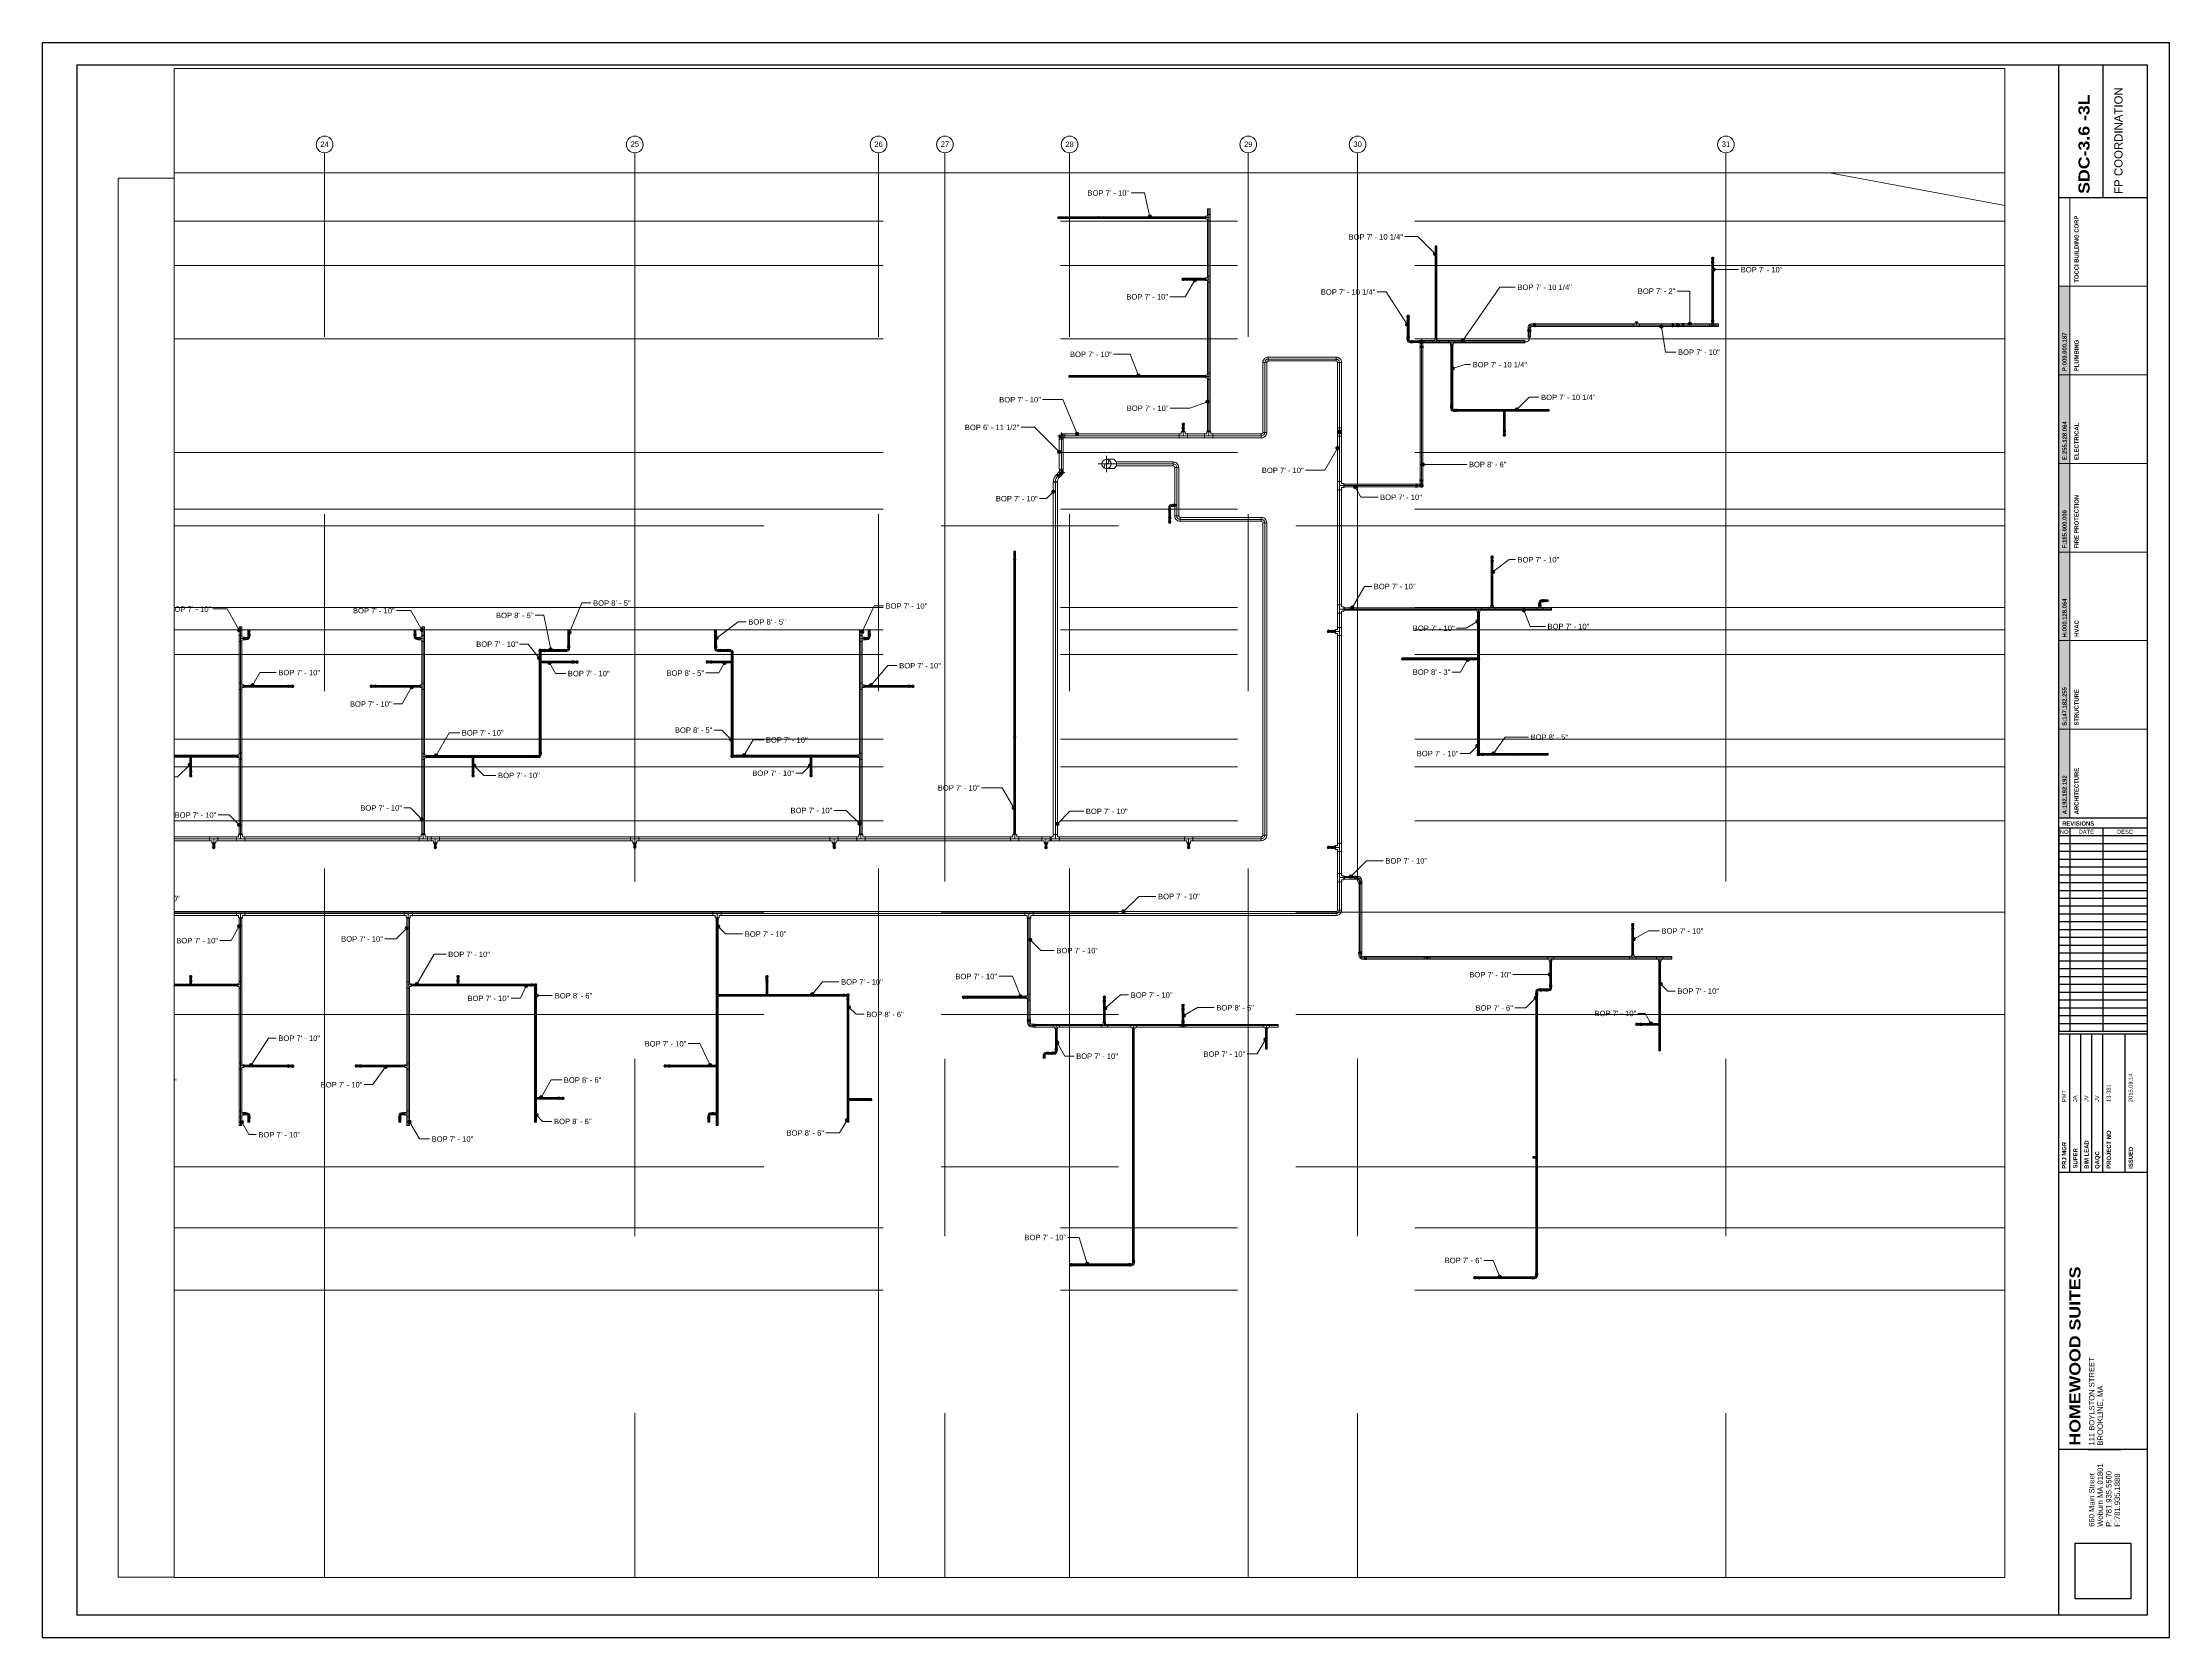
# Paper-space layout 'SDC - 0.0 - LL_B3' of a CAD drawing. Header units: inches. Extents: x -5.5 to 42.5, y -0.2 to 35.8.
# The model-space entities are those that its viewports show. They can reach past a viewport. Long polylines and large blocks are cut down to what shows.
import ezdxf

# ---------------------------------------------------------------- set-up
doc = ezdxf.new("R2010")
doc.units = ezdxf.units.IN
doc.header["$MEASUREMENT"] = 0
doc.linetypes.add('Grid Line', pattern=[0.875, 0.5, -0.125, 0.125, -0.125])
for name, color, linetype, lineweight in [('A-ANNO-NOTE', 250, 'Continuous', 9), ('G-ANNO-DIMS', 251, 'Continuous', 9), ('P-PIPE', 1, 'Continuous', 9), ('P-PIPE-CNTR', 1, 'Continuous', 9), ('S-GRID', 8, 'Continuous', 9), ('S-GRID-IDEN', 8, 'Continuous', 13)]:
    doc.layers.add(name, color=color, linetype=linetype, lineweight=lineweight)
doc.layers.add('VIEWPORT', color=7, linetype='Continuous', plot=False)
doc.layers.add('X - REF - ELEC', color=7, linetype='Continuous', true_color=0xff8040)
doc.styles.add('Arial', font='arial.ttf', dxfattribs={"height": 3.934132})
doc.styles.add('Arial Black', font='', dxfattribs={"height": 0.25})
doc.styles.add('Arial_1', font='arial.ttf', dxfattribs={"height": 5.901198})
doc.styles.add('Arial_2', font='arial.ttf', dxfattribs={"height": 0.092206})
doc.styles.add('Arial_B', font='arialbd.ttf', dxfattribs={"height": 0.095133})
doc.styles.get('Arial Black').set_extended_font_data('Arial Black')
picture_1 = doc.add_image_def('image1.jpg', size_in_pixel=(300, 300))

# ---------------------------------------------------------------- blocks, each defined once
blk = doc.blocks.new('Coordination Legend_36X48_2011 - Coordination Legend_36X48_2011-2112261-')
at = {"layer": 'A-ANNO-NOTE'}
for color, points in [(5, [(0, 10), (0, 12), (0.25, 12), (0.25, 10)]), (3, [(0, 4), (0, 6), (0.25, 6), (0.25, 4)]), (253, [(0, 2), (0.25, 2), (0.25, 0), (0, 0)])]:
    blk.add_hatch(color=color, dxfattribs=at).paths.add_polyline_path(points, flags=0)
at = {"layer": 'A-ANNO-NOTE', "true_color": 0xff8040, "transparency": 33554687}
blk.add_hatch(color=11, dxfattribs=at).paths.add_polyline_path([(0, 10), (0.25, 10), (0.25, 8), (0, 8)], flags=0)
at = {"layer": 'A-ANNO-NOTE', "true_color": 0xb90000}
blk.add_hatch(color=12, dxfattribs=at).paths.add_polyline_path([(0, 8), (0.25, 8), (0.25, 6), (0, 6)], flags=0)
at = {"layer": 'A-ANNO-NOTE', "true_color": 0x93b6ff}
blk.add_hatch(color=151, dxfattribs=at).paths.add_polyline_path([(0, 4), (0.25, 4), (0.25, 2), (0, 2)], flags=0)
at = {"layer": 'A-ANNO-NOTE'}
for p, q in [((0.25, 12), (0.25, 14)), ((0.25, 12), (0, 12)), ((0, 12), (0, 10)), ((0.25, 12), (2, 12)), ((0.25, 10), (0.25, 12)), ((0, 10), (0.25, 10)), ((0, 10), (0, 8)), ((0.25, 10), (0, 10)), ((0.25, 10), (2, 10)), ((0.25, 8), (0.25, 10)), ((0, 8), (0.25, 8)), ((0, 8), (0, 6)), ((0.25, 8), (0, 8)), ((0.25, 8), (2, 8)), ((0.25, 6), (0.25, 8)), ((0, 6), (0.25, 6)), ((0.25, 6), (0, 6)), ((0, 6), (0, 4)), ((0.25, 6), (2, 6)), ((0.25, 4), (0.25, 6)), ((0, 4), (0.25, 4)), ((0, 4), (0, 2)), ((0.25, 4), (0, 4)), ((0.25, 4), (2, 4)), ((0.25, 2), (0.25, 4)), ((0, 2), (0.25, 2)), ((0, 2), (0, 0)), ((0.25, 2), (0, 2)), ((0.25, 2), (2, 2)), ((0.25, 0), (0.25, 2)), ((0, 0), (0.25, 0))]:
    blk.add_line(p, q, dxfattribs=at)
at = {"layer": 'A-ANNO-NOTE', "char_height": 0.09513, "attachment_point": 1, "rotation": 90, "line_spacing_factor": 0.938532, "style": 'Arial_B'}
for s, insert, width in [('P:000.000.187', (0.085, 10.082), 1.008), ('E:255.128.064', (0.085, 8.078), 1.008), ('F:185.000.000', (0.085, 6.081), 1.00012), ('H:000.128.064', (0.085, 4.072), 1.017), ('S:147.182.255', (0.085, 2.079), 1.008), ('A:192.192.192', (0.085, 0.081), 1.01362)]:
    blk.add_mtext(s, dxfattribs=dict(at, insert=insert, width=width))
blk = doc.blocks.new('Elbow - Welded - Generic - Standard-1127339-THIRD LEVEL')
at = {"layer": 'P-PIPE'}
for p, q in [((-2.5, -1.4), (-2.5, 1.4)), ((-2.5, 1.4), (-2.5, -1.4)), ((1.4, 2.5), (-1.4, 2.5)), ((-1.4, 2.5), (1.4, 2.5))]:
    blk.add_line(p, q, dxfattribs=at)
at = {"layer": 'P-PIPE', "flags": 128}
for points in [[(-1.4, 2.5), (-1.5, 2.1), (-1.8, 1.7), (-2.2, 1.5), (-2.5, 1.4)], [(-2.5, -1.4), (-1.7, -1.3), (-0.9, -1.1), (-0.1, -0.6), (0.5, 0), (1, 0.7), (1.3, 1.5), (1.4, 2.3), (1.4, 2.5)]]:
    blk.add_lwpolyline(points, dxfattribs=at)
blk = doc.blocks.new('Victaulic-VicPress316-Elbow 90-45deg Style P568_P571 - Standard-523083-THIRD LEVEL')
at = {"layer": 'P-PIPE'}
for p, q in [((-3178.4, 1232.4), (-3178.4, 1232)), ((-3178.4, 1231.7), (-3178.4, 1231.3)), ((-3178.3, 1233.5), (-3178.3, 1232.5)), ((-3178.3, 1232.6), (-3178.3, 1231.3)), ((-3178.3, 1232.5), (-3177.6, 1232.5)), ((-3177.6, 1232.5), (-3178.3, 1232.5)), ((-3177.6, 1234.9), (-3177.6, 1234.9)), ((-3177.6, 1233.5), (-3177.6, 1234.9)), ((-3177.6, 1233.5), (-3177.6, 1232.5)), ((-3177.6, 1232.6), (-3177.6, 1232.6)), ((-3177.6, 1232.6), (-3177.6, 1232.6)), ((-3177.6, 1232.5), (-3177, 1232.5)), ((-3177, 1232.5), (-3177.6, 1232.5)), ((-3177.6, 1232), (-3177.6, 1232)), ((-3177.6, 1232), (-3177.6, 1232)), ((-3177.6, 1231.7), (-3177.6, 1231.7)), ((-3177.6, 1231.7), (-3177.6, 1231.7)), ((-3177.6, 1231.3), (-3177.6, 1231.3)), ((-3177.6, 1231.3), (-3177.6, 1231.3)), ((-3177.6, 1231.3), (-3177.6, 1231.3)), ((-3177.6, 1231.3), (-3177.6, 1231.3)), ((-3177, 1232.5), (-3177, 1233.5)), ((-3177, 1231.3), (-3177, 1232.6)), ((-3176.9, 1232), (-3176.9, 1232.4)), ((-3176.9, 1231.3), (-3176.9, 1231.7))]:
    blk.add_line(p, q, dxfattribs=at)
at = {"layer": 'P-PIPE', "flags": 128}
for points in [[(-3177.6, 1235.8), (-3178, 1235.7), (-3178.3, 1235.4), (-3178.5, 1235), (-3178.5, 1234.6), (-3178.3, 1234.3), (-3178, 1234), (-3177.6, 1233.9)], [(-3178.4, 1231.7), (-3178.5, 1231.7), (-3178.5, 1231.9), (-3178.4, 1232), (-3178.4, 1232)], [(-3177.6, 1235.6), (-3178, 1235.5), (-3178.3, 1235.3), (-3178.4, 1234.9), (-3178.3, 1234.6), (-3178.1, 1234.3), (-3177.8, 1234.1), (-3177.6, 1234.1)], [(-3178.4, 1232.4), (-3178.3, 1232.6), (-3178.3, 1232.6)], [(-3178.4, 1232), (-3178.3, 1232), (-3178, 1232), (-3177.7, 1232), (-3177.6, 1232)], [(-3177.6, 1232), (-3178, 1232), (-3178.3, 1232), (-3178.4, 1232), (-3178.4, 1232)], [(-3178.4, 1231.7), (-3178.3, 1231.7), (-3178, 1231.7), (-3177.7, 1231.7), (-3177.6, 1231.7)], [(-3177.6, 1231.7), (-3178, 1231.7), (-3178.3, 1231.7), (-3178.4, 1231.7), (-3178.4, 1231.7)], [(-3178.3, 1234.9), (-3178.3, 1234.8), (-3178.3, 1234.5), (-3178.3, 1234.1), (-3178.3, 1233.6), (-3178.3, 1233.5)], [(-3177.6, 1233.9), (-3177.2, 1234), (-3176.9, 1234.3), (-3176.7, 1234.7), (-3176.7, 1235.1), (-3176.9, 1235.4), (-3177.3, 1235.7), (-3177.6, 1235.8)], [(-3177.6, 1234.1), (-3177.3, 1234.2), (-3177, 1234.4), (-3176.9, 1234.8), (-3176.9, 1235.2), (-3177.1, 1235.5), (-3177.5, 1235.6), (-3177.6, 1235.6)], [(-3176.9, 1232), (-3177, 1232), (-3177.2, 1232), (-3177.6, 1232), (-3177.6, 1232)], [(-3177.6, 1232), (-3177.3, 1232), (-3177, 1232), (-3176.9, 1232), (-3176.9, 1232)], [(-3176.9, 1231.7), (-3177, 1231.7), (-3177.2, 1231.7), (-3177.6, 1231.7), (-3177.6, 1231.7)], [(-3177.6, 1231.7), (-3177.3, 1231.7), (-3177, 1231.7), (-3176.9, 1231.7), (-3176.9, 1231.7)], [(-3177, 1233.5), (-3177, 1234), (-3177, 1234.4), (-3177, 1234.7), (-3177, 1234.8), (-3177, 1234.9)], [(-3177, 1232.6), (-3176.9, 1232.4), (-3176.9, 1232.4)], [(-3176.9, 1232), (-3176.7, 1231.9), (-3176.7, 1231.8), (-3176.8, 1231.7), (-3176.9, 1231.7)]]:
    blk.add_lwpolyline(points, dxfattribs=at)
at = {"layer": 'P-PIPE'}
for radius, start, end in [(0.766, 90, 270), (0.766, 90, 270), (0.766, 90, 270), (0.658, 90, 270), (0.657, 90, 270), (0.658, 90, 180), (0.658, 180, 270), (0.767, 270, 90), (0.767, 270, 90), (0.767, 270, 90), (0.658, 270, 90), (0.658, 270, 90), (0.658, 0, 90), (0.658, 270, 0)]:
    blk.add_arc((-3177.6, 1234.9), radius, start, end, dxfattribs=at)
blk = doc.blocks.new('Victaulic-VicPress316-Elbow 90-45deg Style P568_P571 - Standard-V1-THIRD LEVEL')
at = {"layer": 'P-PIPE'}
for p, q in [((-3.2, 0.8), (-3.5, 0.8)), ((-3.5, 0.8), (-3.5, -0.8)), ((-3.5, -0.8), (-3.5, 0.8)), ((-2.2, 0.7), (-3.5, 0.7)), ((-3.5, -0.7), (-3.5, 0.7)), ((-3.5, 0.7), (-3.5, -0.7)), ((-3.2, -0.8), (-3.2, 0.8)), ((-3.2, 0.8), (-3.2, -0.8)), ((-2.4, 0.8), (-2.9, 0.8)), ((-2.9, -0.8), (-2.9, 0.8)), ((-2.9, 0.8), (-2.9, -0.8)), ((-1.4, 0.7), (-2.3, 0.7)), ((-2.3, 0), (-2.3, 0.7)), ((-2.3, 0.7), (-2.3, 0)), ((-2.2, -0.7), (-2.2, 0.7)), ((-2.2, 0.7), (-2.2, -0.7)), ((-0.8, 3.5), (-0.8, 3.2)), ((0.8, 3.5), (-0.8, 3.5)), ((-0.8, 3.5), (0.8, 3.5)), ((-0.8, 3.2), (0.8, 3.2)), ((0.8, 3.2), (-0.8, 3.2)), ((-0.8, 2.9), (-0.8, 2.4)), ((-0.8, 2.9), (0.8, 2.9)), ((0.8, 2.9), (-0.8, 2.9)), ((-0.7, 3.5), (-0.7, 2.2)), ((-0.7, 3.5), (0.7, 3.5)), ((0.7, 3.5), (-0.7, 3.5)), ((-0.7, 2.3), (-0.7, 1.4)), ((0, 2.3), (-0.7, 2.3)), ((-0.7, 2.3), (0, 2.3)), ((-0.7, 2.2), (0.7, 2.2)), ((0.7, 2.2), (-0.7, 2.2)), ((0, 2.3), (0.7, 2.3)), ((0.7, 2.3), (0, 2.3)), ((0, 1.4), (0, 2.3)), ((0.7, 2.2), (0.7, 3.5)), ((0.7, 1.4), (0.7, 2.3)), ((0.8, 3.2), (0.8, 3.5)), ((0.8, 2.4), (0.8, 2.9)), ((-3.5, -0.7), (-2.2, -0.7)), ((-3.5, -0.8), (-3.2, -0.8)), ((-2.9, -0.8), (-2.4, -0.8)), ((-2.3, 0), (-2.3, -0.7)), ((-2.3, -0.7), (-2.3, 0)), ((-1.4, 0), (-2.3, 0)), ((-2.3, -0.7), (-1.4, -0.7))]:
    blk.add_line(p, q, dxfattribs=at)
at = {"layer": 'P-PIPE', "flags": 128}
for points in [[(-3.2, 0.8), (-3.1, 0.9), (-3, 0.9), (-2.9, 0.8), (-2.9, 0.8)], [(-3.2, 0.8), (-3.2, 0.7), (-3.2, 0.4), (-3.2, 0.1), (-3.2, -0.3), (-3.2, -0.6), (-3.2, -0.8), (-3.2, -0.8)], [(-3.2, -0.8), (-3.2, -0.7), (-3.2, -0.4), (-3.2, -0.1), (-3.2, 0.3), (-3.2, 0.6), (-3.2, 0.8), (-3.2, 0.8)], [(-2.9, -0.8), (-2.9, -0.7), (-2.9, -0.4), (-2.9, -0.1), (-2.9, 0.3), (-2.9, 0.6), (-2.9, 0.8), (-2.9, 0.8)], [(-2.9, 0.8), (-2.9, 0.7), (-2.9, 0.4), (-2.9, 0.1), (-2.9, -0.3), (-2.9, -0.6), (-2.9, -0.8), (-2.9, -0.8)], [(-2.4, 0.8), (-2.2, 0.7), (-2.2, 0.7)], [(-0.7, 1.4), (-0.7, 1), (-1, 0.8), (-1.4, 0.7), (-1.4, 0.7)], [(-1.4, -0.7), (-0.8, -0.6), (-0.2, -0.3), (0.2, 0.1), (0.5, 0.7), (0.7, 1.3), (0.7, 1.4)], [(-0.8, 2.9), (-0.9, 3), (-0.9, 3.1), (-0.8, 3.2), (-0.8, 3.2)], [(0.8, 3.2), (0.7, 3.2), (0.4, 3.2), (0.1, 3.2), (-0.3, 3.2), (-0.6, 3.2), (-0.8, 3.2), (-0.8, 3.2)], [(-0.8, 3.2), (-0.7, 3.2), (-0.4, 3.2), (-0.1, 3.2), (0.3, 3.2), (0.6, 3.2), (0.8, 3.2), (0.8, 3.2)], [(-0.8, 2.9), (-0.7, 2.9), (-0.4, 2.9), (-0.1, 2.9), (0.3, 2.9), (0.6, 2.9), (0.8, 2.9), (0.8, 2.9)], [(0.8, 2.9), (0.7, 2.9), (0.4, 2.9), (0.1, 2.9), (-0.3, 2.9), (-0.6, 2.9), (-0.8, 2.9), (-0.8, 2.9)], [(-0.7, 2.2), (-0.8, 2.4), (-0.8, 2.4)], [(0.8, 2.4), (0.7, 2.2), (0.7, 2.2)], [(0.8, 3.2), (0.9, 3.1), (0.9, 3), (0.8, 2.9), (0.8, 2.9)], [(-2.9, -0.8), (-3, -0.9), (-3.1, -0.9), (-3.2, -0.8), (-3.2, -0.8)], [(-2.2, -0.7), (-2.4, -0.8), (-2.4, -0.8)]]:
    blk.add_lwpolyline(points, dxfattribs=at)
at = {"layer": 'P-PIPE'}
blk.add_arc((-1.4, 1.4), 1.39, 270, 0, dxfattribs=at)
blk = doc.blocks.new('Victaulic-VicPress316-Elbow 90-45deg Style P568_P571 - Standard-V2-THIRD LEVEL')
at = {"layer": 'P-PIPE'}
for p, q in [((-3203.8, 730.1), (-3203.8, 729.6)), ((-3203.8, 729.3), (-3203.8, 729)), ((-3203.7, 731.1), (-3203.7, 730.2)), ((-3203.7, 730.3), (-3203.7, 729)), ((-3203, 730.2), (-3203.7, 730.2)), ((-3203.7, 730.2), (-3203, 730.2)), ((-3203, 732.5), (-3203, 732.5)), ((-3203, 732.5), (-3203, 731.1)), ((-3203, 731.1), (-3203, 730.2)), ((-3203, 730.3), (-3203, 730.3)), ((-3203, 730.3), (-3203, 730.3)), ((-3202.4, 730.2), (-3203, 730.2)), ((-3203, 730.2), (-3202.4, 730.2)), ((-3203, 729.6), (-3203, 729.6)), ((-3203, 729.6), (-3203, 729.6)), ((-3203, 729.3), (-3203, 729.3)), ((-3203, 729.3), (-3203, 729.3)), ((-3203, 729), (-3203, 729)), ((-3203, 729), (-3203, 729)), ((-3203, 729), (-3203, 729)), ((-3203, 729), (-3203, 729)), ((-3202.4, 730.2), (-3202.4, 731.1)), ((-3202.4, 729), (-3202.4, 730.3)), ((-3202.3, 729.6), (-3202.3, 730.1)), ((-3202.3, 729), (-3202.3, 729.3))]:
    blk.add_line(p, q, dxfattribs=at)
at = {"layer": 'P-PIPE', "flags": 128}
for points in [[(-3203, 733.4), (-3203.4, 733.3), (-3203.8, 733.1), (-3203.9, 732.7), (-3203.9, 732.3), (-3203.7, 731.9), (-3203.4, 731.7), (-3203, 731.6)], [(-3203.8, 729.3), (-3203.9, 729.4), (-3203.9, 729.5), (-3203.8, 729.6), (-3203.8, 729.6)], [(-3203, 733.3), (-3203.4, 733.2), (-3203.7, 732.9), (-3203.8, 732.6), (-3203.7, 732.2), (-3203.5, 731.9), (-3203.2, 731.7), (-3203, 731.7)], [(-3203.8, 730.1), (-3203.7, 730.3), (-3203.7, 730.3)], [(-3203.8, 729.6), (-3203.7, 729.6), (-3203.5, 729.6), (-3203.1, 729.6), (-3203, 729.6)], [(-3203, 729.6), (-3203.4, 729.6), (-3203.7, 729.6), (-3203.8, 729.6), (-3203.8, 729.6)], [(-3203.8, 729.3), (-3203.7, 729.3), (-3203.5, 729.3), (-3203.1, 729.3), (-3203, 729.3)], [(-3203, 729.3), (-3203.4, 729.3), (-3203.7, 729.3), (-3203.8, 729.3), (-3203.8, 729.3)], [(-3203.7, 732.5), (-3203.7, 732.4), (-3203.7, 732.1), (-3203.7, 731.7), (-3203.7, 731.2), (-3203.7, 731.1)], [(-3203, 731.6), (-3202.6, 731.7), (-3202.3, 731.9), (-3202.2, 732.3), (-3202.2, 732.7), (-3202.3, 733.1), (-3202.7, 733.3), (-3203, 733.4)], [(-3203, 731.7), (-3202.7, 731.8), (-3202.4, 732.1), (-3202.3, 732.4), (-3202.3, 732.8), (-3202.6, 733.1), (-3202.9, 733.2), (-3203, 733.3)], [(-3202.3, 729.6), (-3202.4, 729.6), (-3202.6, 729.6), (-3203, 729.6), (-3203, 729.6)], [(-3203, 729.6), (-3202.7, 729.6), (-3202.4, 729.6), (-3202.3, 729.6), (-3202.3, 729.6)], [(-3202.3, 729.3), (-3202.4, 729.3), (-3202.6, 729.3), (-3203, 729.3), (-3203, 729.3)], [(-3203, 729.3), (-3202.7, 729.3), (-3202.4, 729.3), (-3202.3, 729.3), (-3202.3, 729.3)], [(-3202.4, 731.1), (-3202.4, 731.6), (-3202.4, 732), (-3202.4, 732.3), (-3202.4, 732.5), (-3202.4, 732.5)], [(-3202.4, 730.3), (-3202.3, 730.1), (-3202.3, 730.1)], [(-3202.3, 729.6), (-3202.2, 729.5), (-3202.1, 729.4), (-3202.3, 729.3), (-3202.3, 729.3)]]:
    blk.add_lwpolyline(points, dxfattribs=at)
at = {"layer": 'P-PIPE'}
for radius, start, end in [(0.767, 90, 270), (0.767, 90, 270), (0.767, 90, 270), (0.658, 90, 270), (0.658, 90, 270), (0.658, 90, 180), (0.658, 180, 270), (0.766, 270, 90), (0.766, 270, 90), (0.766, 270, 90), (0.658, 270, 90), (0.657, 270, 90), (0.658, 0, 90), (0.658, 270, 0)]:
    blk.add_arc((-3203, 732.5), radius, start, end, dxfattribs=at)
blk = doc.blocks.new('Victaulic-VicPress316-Elbow 90-45deg Style P568_P571 - Standard-1125944-THIRD LEVEL')
at = {"layer": 'P-PIPE'}
for p, q in [((-4.2, 1.1), (-4.5, 1.1)), ((-4.5, 1.1), (-4.5, -1.1)), ((-4.5, -1.1), (-4.5, 1.1)), ((-3.1, 0.9), (-4.5, 0.9)), ((-4.5, -1), (-4.5, 0.9)), ((-4.5, 0.9), (-4.5, -1)), ((-4.2, -1.1), (-4.2, 1.1)), ((-4.2, 1.1), (-4.2, -1.1)), ((-3.3, 1.1), (-3.8, 1.1)), ((-3.8, -1.1), (-3.8, 1.1)), ((-3.8, 1.1), (-3.8, -1.1)), ((-2, 0.9), (-3.2, 0.9)), ((-3.2, 0), (-3.2, 0.9)), ((-3.2, 0.9), (-3.2, 0)), ((-3.1, -1), (-3.1, 0.9)), ((-3.1, 0.9), (-3.1, -1)), ((-1.1, 4.5), (-1.1, 4.2)), ((1.1, 4.5), (-1.1, 4.5)), ((-1.1, 4.5), (1.1, 4.5)), ((-1.1, 4.2), (1.1, 4.2)), ((1.1, 4.2), (-1.1, 4.2)), ((-1.1, 3.8), (-1.1, 3.3)), ((-1.1, 3.8), (1.1, 3.8)), ((1.1, 3.8), (-1.1, 3.8)), ((-1, 4.5), (-1, 3.1)), ((-1, 4.5), (0.9, 4.5)), ((0.9, 4.5), (-1, 4.5)), ((-1, 3.2), (-1, 2)), ((0, 3.2), (-1, 3.2)), ((-1, 3.2), (0, 3.2)), ((-1, 3.1), (0.9, 3.1)), ((0.9, 3.1), (-1, 3.1)), ((0, 3.2), (0.9, 3.2)), ((0.9, 3.2), (0, 3.2)), ((0, 2), (0, 3.2)), ((0.9, 3.1), (0.9, 4.5)), ((0.9, 2), (0.9, 3.2)), ((1.1, 4.2), (1.1, 4.5)), ((1.1, 3.3), (1.1, 3.8)), ((-4.5, -1), (-3.1, -1)), ((-4.5, -1.1), (-4.2, -1.1)), ((-3.8, -1.1), (-3.3, -1.1)), ((-3.2, 0), (-3.2, -1)), ((-3.2, -1), (-3.2, 0)), ((-2, 0), (-3.2, 0)), ((-3.2, -1), (-2, -1))]:
    blk.add_line(p, q, dxfattribs=at)
at = {"layer": 'P-PIPE', "flags": 128}
for points in [[(-4.2, 1.1), (-4.1, 1.2), (-3.9, 1.2), (-3.8, 1.1), (-3.8, 1.1)], [(-4.2, 1.1), (-4.2, 1), (-4.2, 0.7), (-4.2, 0.3), (-4.2, -0.1), (-4.2, -0.5), (-4.2, -0.9), (-4.2, -1), (-4.2, -1.1)], [(-4.2, -1.1), (-4.2, -1), (-4.2, -0.7), (-4.2, -0.3), (-4.2, 0.1), (-4.2, 0.5), (-4.2, 0.9), (-4.2, 1), (-4.2, 1.1)], [(-3.8, -1.1), (-3.8, -1), (-3.8, -0.7), (-3.8, -0.3), (-3.8, 0.1), (-3.8, 0.5), (-3.8, 0.9), (-3.8, 1), (-3.8, 1.1)], [(-3.8, 1.1), (-3.8, 1), (-3.8, 0.7), (-3.8, 0.3), (-3.8, -0.1), (-3.8, -0.5), (-3.8, -0.9), (-3.8, -1), (-3.8, -1.1)], [(-3.3, 1.1), (-3.1, 1), (-3.1, 0.9)], [(-1, 2), (-1, 1.6), (-1.3, 1.2), (-1.7, 1), (-2, 0.9)], [(-2, -1), (-1.3, -0.9), (-0.6, -0.6), (0, -0.1), (0.5, 0.4), (0.8, 1.1), (0.9, 1.8), (0.9, 2)], [(-1.1, 3.8), (-1.2, 3.9), (-1.2, 4.1), (-1.1, 4.2), (-1.1, 4.2)], [(1.1, 4.2), (1, 4.2), (0.7, 4.2), (0.3, 4.2), (-0.1, 4.2), (-0.5, 4.2), (-0.9, 4.2), (-1, 4.2), (-1.1, 4.2)], [(-1.1, 4.2), (-1, 4.2), (-0.7, 4.2), (-0.3, 4.2), (0.1, 4.2), (0.5, 4.2), (0.9, 4.2), (1, 4.2), (1.1, 4.2)], [(-1.1, 3.8), (-1, 3.8), (-0.7, 3.8), (-0.3, 3.8), (0.1, 3.8), (0.5, 3.8), (0.9, 3.8), (1, 3.8), (1.1, 3.8)], [(1.1, 3.8), (1, 3.8), (0.7, 3.8), (0.3, 3.8), (-0.1, 3.8), (-0.5, 3.8), (-0.9, 3.8), (-1, 3.8), (-1.1, 3.8)], [(-1, 3.1), (-1.1, 3.3), (-1.1, 3.3)], [(1.1, 3.3), (1, 3.1), (0.9, 3.1)], [(1.1, 4.2), (1.2, 4.1), (1.2, 3.9), (1.1, 3.8), (1.1, 3.8)], [(-3.8, -1.1), (-3.9, -1.2), (-4.1, -1.2), (-4.2, -1.1), (-4.2, -1.1)], [(-3.1, -1), (-3.3, -1.1), (-3.3, -1.1)]]:
    blk.add_lwpolyline(points, dxfattribs=at)
at = {"layer": 'P-PIPE'}
blk.add_arc((-2, 2), 2.02, 270, 0, dxfattribs=at)
blk = doc.blocks.new('Transition - Generic - Plumbing-CW-1022941-THIRD LEVEL')
at = {"layer": 'P-PIPE'}
for radius, start, end in [(0.8125, 0, 180), (0.8125, 180, 0), (0.5625, 0, 180), (0.5625, 180, 0)]:
    blk.add_arc((-2759.501061, 1029.409433), radius, start, end, dxfattribs=at)
blk = doc.blocks.new('Victaulic-VicPress316-Elbow 90-45deg Style P568_P571 - Standard-V9-THIRD LEVEL')
at = {"layer": 'P-PIPE'}
for p, q in [((-129.5, 217.6), (-129.8, 217.6)), ((-128.6, 217.5), (-129.8, 217.5)), ((-129.8, 216.2), (-128.6, 216.2)), ((-129.8, 216.1), (-129.5, 216.1)), ((-128.8, 217.6), (-129.2, 217.6)), ((-129.2, 216.1), (-128.8, 216.1)), ((-127.8, 217.5), (-128.7, 217.5)), ((-127.8, 216.8), (-128.7, 216.8)), ((-128.7, 216.2), (-127.8, 216.2)), ((-127.3, 220.4), (-127.3, 220)), ((-127.3, 220), (-127.2, 220)), ((-127.2, 219.7), (-127.3, 219.7)), ((-127.3, 219.7), (-127.3, 219.3)), ((-127.2, 220.4), (-127.2, 219.1)), ((-125.8, 220.4), (-127.2, 220.4)), ((-127.2, 220.4), (-125.8, 220.4)), ((-127.2, 220), (-125.8, 220)), ((-125.8, 220), (-127.2, 220)), ((-127.2, 219.7), (-125.8, 219.7)), ((-125.8, 219.7), (-127.2, 219.7)), ((-127.2, 219.2), (-127.2, 218.2)), ((-127.1, 220.4), (-125.9, 220.4)), ((-125.9, 220.4), (-127.1, 220.4)), ((-126.3, 219.2), (-127.1, 219.2)), ((-127.1, 219.2), (-126.8, 219.2)), ((-127.1, 219.1), (-125.9, 219.1)), ((-125.9, 219.1), (-127.1, 219.1)), ((-126.8, 219.2), (-125.9, 219.2)), ((-126.5, 218.2), (-126.5, 219.2)), ((-125.9, 219.2), (-126.3, 219.2)), ((-125.9, 219.1), (-125.9, 220.4)), ((-125.9, 218.2), (-125.9, 219.2)), ((-125.8, 220), (-125.8, 220.4)), ((-125.8, 220), (-125.8, 220)), ((-125.8, 219.7), (-125.8, 219.7)), ((-125.8, 219.3), (-125.8, 219.7))]:
    blk.add_line(p, q, dxfattribs=at)
at = {"layer": 'P-PIPE', "flags": 128}
for points in [[(-129.3, 217.8), (-129.5, 217.7), (-129.7, 217.5), (-129.7, 217.2), (-129.8, 216.8), (-129.7, 216.4), (-129.6, 216.2), (-129.5, 216), (-129.3, 215.9)], [(-129.3, 215.9), (-129.2, 216), (-129, 216.2), (-128.9, 216.5), (-128.9, 216.9), (-129, 217.3), (-129.1, 217.5), (-129.2, 217.7), (-129.3, 217.8)], [(-128.8, 217.6), (-128.6, 217.5), (-128.5, 217.4)], [(-128.8, 216.1), (-128.6, 216.1), (-128.5, 216.3)], [(-127.2, 218.2), (-127.3, 217.9), (-127.5, 217.6), (-127.7, 217.5), (-127.8, 217.5)], [(-127.8, 216.2), (-127.2, 216.3), (-126.7, 216.5), (-126.3, 217), (-126, 217.5), (-125.9, 218.1), (-125.9, 218.2)], [(-127.3, 219.7), (-127.4, 219.8), (-127.4, 219.9), (-127.3, 220), (-127.3, 220)], [(-125.8, 220), (-126, 220), (-126.4, 220), (-126.7, 220), (-127.1, 220), (-127.3, 220), (-127.3, 220)], [(-127.3, 219.7), (-127.2, 219.7), (-126.9, 219.7), (-126.6, 219.7), (-126.2, 219.7), (-125.9, 219.7), (-125.8, 219.7)], [(-127.2, 219.1), (-127.3, 219.3), (-127.3, 219.3)], [(-127.2, 220), (-127, 220), (-126.7, 220), (-126.3, 220), (-126, 220), (-125.8, 220), (-125.8, 220)], [(-125.8, 219.7), (-125.8, 219.7), (-126.1, 219.7), (-126.5, 219.7), (-126.8, 219.7), (-127.1, 219.7), (-127.2, 219.7)], [(-125.8, 219.3), (-125.8, 219.1), (-125.9, 219.1)], [(-125.8, 220), (-125.6, 220), (-125.6, 219.8), (-125.7, 219.7), (-125.8, 219.7)]]:
    blk.add_lwpolyline(points, dxfattribs=at)
at = {"layer": 'P-PIPE'}
for centre, major_axis, ratio, start_param, end_param in [((-129.8, 216.8), (0, 0.767), 0.366428, 0, 3.141593), ((-129.8, 216.8), (0, 0.657), 0.366428, 0, 3.141593), ((-129.8, 216.8), (0, 0.766), 0.366428, 3.141593, 6.283185), ((-129.5, 216.8), (0, 0.766), 0.366428, 0, 3.141593), ((-129.8, 216.8), (0, 0.657), 0.366428, 3.141593, 6.283185), ((-129.5, 216.8), (0, 0.767), 0.366428, 3.141593, 6.283185), ((-129.2, 216.8), (0, 0.766), 0.366428, 0, 3.141593), ((-129.2, 216.8), (0, 0.767), 0.366428, 3.141593, 6.283185), ((-128.7, 216.8), (0, 0.657), 0.366428, 0, 1.570796), ((-128.7, 216.8), (0, 0.657), 0.366428, 1.570796, 3.141593), ((-128.6, 216.8), (0, 0.657), 0.366428, 0, 3.141593), ((-128.7, 216.8), (0, 0.657), 0.366428, 4.712389, 6.283185), ((-128.7, 216.8), (0, 0.657), 0.366428, 3.141593, 4.712389), ((-128.6, 216.8), (0, 0.657), 0.366428, 3.141593, 6.283185), ((-127.8, 218.2), (0, 1.39), 0.930447, 3.141593, 4.712389)]:
    blk.add_ellipse(centre, major_axis=major_axis, ratio=ratio, start_param=start_param, end_param=end_param, dxfattribs=at)
blk = doc.blocks.new('Victaulic-VicPress316-Elbow 90-45deg Style P568_P571 - Standard-V10-THIRD LEVEL')
at = {"layer": 'P-PIPE'}
for p, q in [((-137.3, 215.4), (-137.3, 214.5)), ((-136.7, 215.4), (-136.7, 214.5)), ((-136, 214.5), (-136, 215.4)), ((-134.5, 217.5), (-135.4, 217.5)), ((-135.4, 216.8), (-134.5, 216.8)), ((-135.4, 216.2), (-134.5, 216.2)), ((-133.4, 217.5), (-134.6, 217.5)), ((-134.6, 216.2), (-133.4, 216.2)), ((-134, 217.6), (-134.4, 217.6)), ((-134.4, 216.1), (-134, 216.1)), ((-133.4, 217.6), (-133.7, 217.6)), ((-133.7, 216.1), (-133.4, 216.1)), ((-137.4, 214.4), (-137.4, 214)), ((-137.4, 214), (-137.4, 214)), ((-136, 214), (-137.4, 214)), ((-137.4, 214), (-136, 214)), ((-137.4, 213.7), (-137.4, 213.3)), ((-137.4, 213.7), (-137.4, 213.7)), ((-136, 213.7), (-137.4, 213.7)), ((-137.4, 213.7), (-136, 213.7)), ((-137.4, 213.3), (-136, 213.3)), ((-136, 213.3), (-137.4, 213.3)), ((-137.3, 214.6), (-137.3, 213.3)), ((-136.1, 214.6), (-137.3, 214.6)), ((-137.3, 214.6), (-136.1, 214.6)), ((-136.9, 214.5), (-137.3, 214.5)), ((-137.3, 214.5), (-136.4, 214.5)), ((-136.1, 213.3), (-137.3, 213.3)), ((-137.3, 213.3), (-136.1, 213.3)), ((-136.1, 214.5), (-136.9, 214.5)), ((-136.4, 214.5), (-136.1, 214.5)), ((-136, 213.3), (-136, 214.6)), ((-135.9, 214), (-136, 214)), ((-136, 213.7), (-135.9, 213.7)), ((-135.9, 214), (-135.9, 214.4)), ((-135.9, 213.3), (-135.9, 213.7))]:
    blk.add_line(p, q, dxfattribs=at)
at = {"layer": 'P-PIPE', "flags": 128}
for points in [[(-135.4, 217.5), (-136, 217.4), (-136.5, 217.1), (-136.9, 216.7), (-137.2, 216.2), (-137.3, 215.6), (-137.3, 215.4)], [(-136, 215.4), (-135.9, 215.8), (-135.7, 216.1), (-135.5, 216.2), (-135.4, 216.2)], [(-134.4, 217.6), (-134.6, 217.5), (-134.7, 217.4)], [(-134.4, 216.1), (-134.6, 216.1), (-134.7, 216.3)], [(-133.9, 217.8), (-134, 217.7), (-134.2, 217.5), (-134.3, 217.2), (-134.3, 216.8), (-134.2, 216.4), (-134.1, 216.2), (-134, 216), (-133.9, 215.9)], [(-133.9, 215.9), (-133.7, 216), (-133.5, 216.2), (-133.5, 216.5), (-133.4, 216.9), (-133.5, 217.3), (-133.6, 217.5), (-133.7, 217.7), (-133.9, 217.8)], [(-137.4, 213.7), (-137.6, 213.7), (-137.6, 213.9), (-137.5, 213.9), (-137.4, 214)], [(-137.4, 214.4), (-137.4, 214.6), (-137.3, 214.6)], [(-136, 214), (-136.2, 214), (-136.5, 214), (-136.9, 214), (-137.2, 214), (-137.4, 214), (-137.4, 214)], [(-137.4, 214), (-137.2, 214), (-136.8, 214), (-136.5, 214), (-136.1, 214), (-135.9, 214), (-135.9, 214)], [(-137.4, 213.7), (-137.4, 213.7), (-137.1, 213.7), (-136.7, 213.7), (-136.4, 213.7), (-136.1, 213.7), (-136, 213.7)], [(-135.9, 213.7), (-136, 213.7), (-136.3, 213.7), (-136.6, 213.7), (-137, 213.7), (-137.3, 213.7), (-137.4, 213.7)], [(-136, 214.6), (-135.9, 214.4), (-135.9, 214.4)], [(-135.9, 214), (-135.8, 213.9), (-135.8, 213.7), (-135.9, 213.7), (-135.9, 213.7)]]:
    blk.add_lwpolyline(points, dxfattribs=at)
at = {"layer": 'P-PIPE'}
for centre, major_axis, ratio, start_param, end_param in [((-135.4, 215.4), (0, 1.39), 0.930447, 0, 1.570796), ((-134.6, 216.8), (0, 0.657), 0.366428, 0, 3.141593), ((-134.5, 216.8), (0, 0.657), 0.366428, 0, 1.570796), ((-134.5, 216.8), (0, 0.657), 0.366428, 1.570796, 3.141593), ((-134.6, 216.8), (0, 0.657), 0.366428, 3.141593, 6.283185), ((-134.5, 216.8), (0, 0.657), 0.366428, 4.712389, 6.283185), ((-134.5, 216.8), (0, 0.657), 0.366428, 3.141593, 4.712389), ((-134, 216.8), (0, 0.767), 0.366428, 0, 3.141593), ((-133.7, 216.8), (0, 0.767), 0.366428, 0, 3.141593), ((-134, 216.8), (0, 0.766), 0.366428, 3.141593, 6.283185), ((-133.4, 216.8), (0, 0.766), 0.366428, 0, 3.141593), ((-133.7, 216.8), (0, 0.766), 0.366428, 3.141593, 6.283185), ((-133.4, 216.8), (0, 0.657), 0.366428, 0, 3.141593), ((-133.4, 216.8), (0, 0.767), 0.366428, 3.141593, 6.283185), ((-133.4, 216.8), (0, 0.657), 0.366428, 3.141593, 6.283185)]:
    blk.add_ellipse(centre, major_axis=major_axis, ratio=ratio, start_param=start_param, end_param=end_param, dxfattribs=at)
blk = doc.blocks.new('Victaulic-VicPress316-Elbow 90-45deg Style P568_P571 - Standard-V11-THIRD LEVEL')
at = {"layer": 'P-PIPE'}
for p, q in [((-3.2, 0.8), (-3.5, 0.8)), ((-3.5, 0.8), (-3.5, -0.8)), ((-3.5, -0.8), (-3.5, 0.8)), ((-2.2, 0.7), (-3.5, 0.7)), ((-3.5, -0.7), (-3.5, 0.7)), ((-3.5, 0.7), (-3.5, -0.7)), ((-3.2, -0.8), (-3.2, 0.8)), ((-3.2, 0.8), (-3.2, -0.8)), ((-2.4, 0.8), (-2.9, 0.8)), ((-2.9, -0.8), (-2.9, 0.8)), ((-2.9, 0.8), (-2.9, -0.8)), ((-1.4, 0.7), (-2.3, 0.7)), ((-2.3, 0), (-2.3, 0.7)), ((-2.3, 0.7), (-2.3, 0)), ((-2.3, 0), (-2.3, -0.7)), ((-2.3, -0.7), (-2.3, 0)), ((-1.4, 0), (-2.3, 0)), ((-2.2, -0.7), (-2.2, 0.7)), ((-2.2, 0.7), (-2.2, -0.7)), ((-3.5, -0.7), (-2.2, -0.7)), ((-3.5, -0.8), (-3.2, -0.8)), ((-2.9, -0.8), (-2.4, -0.8)), ((-2.3, -0.7), (-1.4, -0.7)), ((-0.8, -2.4), (-0.8, -2.9)), ((0.8, -2.9), (-0.8, -2.9)), ((-0.8, -2.9), (0.8, -2.9)), ((-0.8, -3.2), (-0.8, -3.5)), ((0.8, -3.2), (-0.8, -3.2)), ((-0.8, -3.2), (0.8, -3.2)), ((-0.8, -3.5), (0.8, -3.5)), ((0.8, -3.5), (-0.8, -3.5)), ((-0.7, -1.4), (-0.7, -2.3)), ((-0.7, -2.2), (-0.7, -3.5)), ((0.7, -2.2), (-0.7, -2.2)), ((-0.7, -2.2), (0.7, -2.2)), ((0, -2.3), (-0.7, -2.3)), ((-0.7, -2.3), (0, -2.3)), ((0.7, -3.5), (-0.7, -3.5)), ((-0.7, -3.5), (0.7, -3.5)), ((0, -1.4), (0, -2.3)), ((0, -2.3), (0.7, -2.3)), ((0.7, -2.3), (0, -2.3)), ((0.7, -2.3), (0.7, -1.4)), ((0.7, -3.5), (0.7, -2.2)), ((0.8, -2.9), (0.8, -2.4)), ((0.8, -3.5), (0.8, -3.2))]:
    blk.add_line(p, q, dxfattribs=at)
at = {"layer": 'P-PIPE', "flags": 128}
for points in [[(-3.2, 0.8), (-3.1, 0.9), (-3, 0.9), (-2.9, 0.8), (-2.9, 0.8)], [(-3.2, 0.8), (-3.2, 0.7), (-3.2, 0.4), (-3.2, 0.1), (-3.2, -0.3), (-3.2, -0.6), (-3.2, -0.8), (-3.2, -0.8)], [(-3.2, -0.8), (-3.2, -0.7), (-3.2, -0.4), (-3.2, -0.1), (-3.2, 0.3), (-3.2, 0.6), (-3.2, 0.8), (-3.2, 0.8)], [(-2.9, -0.8), (-2.9, -0.7), (-2.9, -0.4), (-2.9, -0.1), (-2.9, 0.3), (-2.9, 0.6), (-2.9, 0.8), (-2.9, 0.8)], [(-2.9, 0.8), (-2.9, 0.7), (-2.9, 0.4), (-2.9, 0.1), (-2.9, -0.3), (-2.9, -0.6), (-2.9, -0.8), (-2.9, -0.8)], [(-2.4, 0.8), (-2.2, 0.7), (-2.2, 0.7)], [(0.7, -1.4), (0.6, -0.8), (0.3, -0.2), (-0.1, 0.2), (-0.7, 0.5), (-1.3, 0.7), (-1.4, 0.7)], [(-2.9, -0.8), (-3, -0.9), (-3.1, -0.9), (-3.2, -0.8), (-3.2, -0.8)], [(-2.2, -0.7), (-2.4, -0.8), (-2.4, -0.8)], [(-1.4, -0.7), (-1, -0.7), (-0.8, -1), (-0.7, -1.4), (-0.7, -1.4)], [(-0.8, -3.2), (-0.9, -3.1), (-0.9, -3), (-0.8, -2.9), (-0.8, -2.9)], [(-0.8, -2.4), (-0.7, -2.2), (-0.7, -2.2)], [(0.8, -2.9), (0.7, -2.9), (0.4, -2.9), (0.1, -2.9), (-0.3, -2.9), (-0.6, -2.9), (-0.8, -2.9), (-0.8, -2.9)], [(-0.8, -2.9), (-0.7, -2.9), (-0.4, -2.9), (-0.1, -2.9), (0.3, -2.9), (0.6, -2.9), (0.8, -2.9), (0.8, -2.9)], [(-0.8, -3.2), (-0.7, -3.2), (-0.4, -3.2), (-0.1, -3.2), (0.3, -3.2), (0.6, -3.2), (0.8, -3.2), (0.8, -3.2)], [(0.8, -3.2), (0.7, -3.2), (0.4, -3.2), (0.1, -3.2), (-0.3, -3.2), (-0.6, -3.2), (-0.8, -3.2), (-0.8, -3.2)], [(0.7, -2.2), (0.8, -2.4), (0.8, -2.4)], [(0.8, -2.9), (0.9, -3), (0.9, -3.1), (0.8, -3.2), (0.8, -3.2)]]:
    blk.add_lwpolyline(points, dxfattribs=at)
at = {"layer": 'P-PIPE'}
blk.add_arc((-1.4, -1.4), 1.39, 360, 90, dxfattribs=at)
blk = doc.blocks.new('Elbow - Welded - Generic - Standard-V13-THIRD LEVEL')
at = {"layer": 'P-PIPE'}
blk.add_line((-477.4, 617), (-477.4, 617), dxfattribs=at)
blk.add_line((-477.4, 617), (-477.4, 617), dxfattribs=at)
at = {"layer": 'P-PIPE', "flags": 128}
for points in [[(-477.4, 618.4), (-478.1, 618.4), (-478.7, 618.4), (-479.3, 618.4), (-479.6, 618.4), (-479.9, 618.4), (-479.9, 618.4)], [(-479.9, 615.6), (-479.8, 615.6), (-479.6, 615.6), (-479.1, 615.6), (-478.6, 615.6), (-477.9, 615.6), (-477.4, 615.6)]]:
    blk.add_lwpolyline(points, dxfattribs=at)
at = {"layer": 'P-PIPE'}
for start, end in [(0, 180), (180, 0)]:
    blk.add_arc((-479.9, 617), 1.44, start, end, dxfattribs=at)
blk = doc.blocks.new('Elbow - Welded - Generic - Standard-V14-THIRD LEVEL')
at = {"layer": 'P-PIPE'}
blk.add_line((-479.9, 614.5), (-479.9, 614.5), dxfattribs=at)
blk.add_line((-479.9, 614.5), (-479.9, 614.5), dxfattribs=at)
at = {"layer": 'P-PIPE', "flags": 128}
for points in [[(-481.4, 617), (-481.3, 617.5), (-481, 617.9), (-480.6, 618.3), (-480.1, 618.4), (-479.9, 618.4)], [(-481.4, 614.5), (-481.4, 615.2), (-481.4, 615.8), (-481.4, 616.3), (-481.4, 616.7), (-481.4, 616.9), (-481.4, 617)], [(-479.9, 615.6), (-480.4, 615.7), (-480.9, 615.9), (-481.2, 616.3), (-481.4, 616.8), (-481.4, 617)], [(-479.9, 618.4), (-479.4, 618.3), (-479, 618.1), (-478.7, 617.7), (-478.5, 617.2), (-478.5, 617)], [(-478.5, 617), (-478.6, 616.5), (-478.9, 616), (-479.3, 615.7), (-479.8, 615.6), (-479.9, 615.6)], [(-478.5, 617), (-478.5, 616.9), (-478.5, 616.6), (-478.5, 616.2), (-478.5, 615.6), (-478.5, 615), (-478.5, 614.5)]]:
    blk.add_lwpolyline(points, dxfattribs=at)
at = {"layer": 'P-PIPE'}
for start, end in [(90, 270), (270, 90)]:
    blk.add_arc((-479.9, 617), 1.44, start, end, dxfattribs=at)
blk = doc.blocks.new('Elbow - Welded - Generic - Standard-1134765-THIRD LEVEL')
at = {"layer": 'P-PIPE'}
for p, q in [((-2.5, -1.4), (-2.5, 1.4)), ((-2.5, 1.4), (-2.5, -1.4)), ((2.8, 0.8), (0.8, 2.8)), ((0.8, 2.8), (2.8, 0.8))]:
    blk.add_line(p, q, dxfattribs=at)
at = {"layer": 'P-PIPE', "flags": 128}
for points in [[(0.8, 2.8), (0, 2.2), (-0.8, 1.8), (-1.7, 1.5), (-2.5, 1.4)], [(-2.5, -1.4), (-1.3, -1.3), (-0.2, -1.1), (0.9, -0.6), (1.9, 0), (2.8, 0.8)]]:
    blk.add_lwpolyline(points, dxfattribs=at)
blk = doc.blocks.new('Transition - Generic - Plumbing-CW-1127470-THIRD LEVEL')
at = {"layer": 'P-PIPE'}
for radius, start, end in [(1.31, 90, 270), (0.563, 90, 270), (1.31, 270, 90), (0.562, 270, 90)]:
    blk.add_arc((-1811, 461.7), radius, start, end, dxfattribs=at)
blk = doc.blocks.new('Victaulic-VicPress316-Elbow 90-45deg Style P568_P571 - Standard-V15-THIRD LEVEL')
at = {"layer": 'P-PIPE'}
for p, q in [((-224, 582.2), (-224.4, 582.2)), ((-222.9, 582), (-224.4, 582)), ((-224.4, 581.1), (-224.4, 581.1)), ((-224.4, 581.1), (-224.4, 581.1)), ((-224.4, 581.1), (-224.4, 581.1)), ((-224.4, 581.1), (-224.4, 581.1)), ((-224.4, 580.1), (-222.9, 580.1)), ((-224.4, 580), (-224, 580)), ((-224, 581.1), (-224, 581.1)), ((-224, 581.1), (-224, 581.1)), ((-223.1, 582.2), (-223.7, 582.2)), ((-223.7, 581.1), (-223.7, 581.1)), ((-223.7, 581.1), (-223.7, 581.1)), ((-223.7, 580), (-223.1, 580)), ((-221.8, 582), (-223, 582)), ((-223, 581.1), (-223, 582)), ((-223, 582), (-223, 581.1)), ((-223, 580.1), (-223, 581.1)), ((-223, 581.1), (-223, 580.1)), ((-221.8, 581.1), (-223, 581.1)), ((-223, 580.1), (-221.8, 580.1)), ((-222.9, 581.1), (-222.9, 581.1)), ((-222.9, 581.1), (-222.9, 581.1)), ((-221.8, 581.1), (-219.8, 581.1)), ((-219.8, 581.1), (-219.8, 581.1))]:
    blk.add_line(p, q, dxfattribs=at)
at = {"layer": 'P-PIPE', "flags": 128}
for points in [[(-224, 582.2), (-223.9, 582.3), (-223.8, 582.3), (-223.7, 582.2), (-223.7, 582.2)], [(-224, 582.2), (-224, 582.1), (-224, 581.8), (-224, 581.4), (-224, 581.1)], [(-224, 581.1), (-224, 581.5), (-224, 581.9), (-224, 582.1), (-224, 582.2)], [(-224, 580), (-224, 580.1), (-224, 580.4), (-224, 580.8), (-224, 581.1)], [(-224, 581.1), (-224, 580.7), (-224, 580.3), (-224, 580.1), (-224, 580)], [(-223.7, 580), (-223.7, 579.9), (-223.9, 579.9), (-224, 580), (-224, 580)], [(-223.7, 582.2), (-223.7, 582.1), (-223.7, 581.8), (-223.7, 581.4), (-223.7, 581.1)], [(-223.7, 581.1), (-223.7, 581.5), (-223.7, 581.9), (-223.7, 582.1), (-223.7, 582.2)], [(-223.7, 580), (-223.7, 580.1), (-223.7, 580.4), (-223.7, 580.8), (-223.7, 581.1)], [(-223.7, 581.1), (-223.7, 580.7), (-223.7, 580.3), (-223.7, 580.1), (-223.7, 580)], [(-223.1, 582.2), (-222.9, 582.1), (-222.9, 582)], [(-222.9, 580.1), (-223.1, 580), (-223.1, 580)], [(-221.8, 582), (-221.2, 582), (-220.7, 582), (-220.2, 582), (-219.9, 582), (-219.8, 582), (-219.8, 582)], [(-219.8, 580.1), (-219.9, 580.1), (-220.2, 580.1), (-220.6, 580.1), (-221.1, 580.1), (-221.7, 580.1), (-221.8, 580.1)], [(-218.6, 581.1), (-218.7, 581.6), (-218.9, 582), (-219.3, 582.2), (-219.8, 582.3), (-220.3, 582.2), (-220.7, 582), (-220.9, 581.6), (-221, 581.1), (-221, 581.1)], [(-221, 581.1), (-220.9, 580.6), (-220.7, 580.2), (-220.3, 580), (-219.8, 579.9), (-219.4, 580), (-219, 580.2), (-218.7, 580.6), (-218.6, 581.1), (-218.6, 581.1)], [(-220.8, 581.1), (-220.7, 581.5), (-220.4, 581.8), (-220, 582), (-219.8, 582)], [(-219.8, 580.1), (-220.2, 580.2), (-220.5, 580.5), (-220.7, 580.9), (-220.8, 581.1)], [(-219.8, 582), (-219.4, 582), (-219.1, 581.7), (-218.9, 581.3), (-218.9, 581.1)], [(-218.9, 581.1), (-219, 580.7), (-219.2, 580.4), (-219.6, 580.2), (-219.8, 580.1)]]:
    blk.add_lwpolyline(points, dxfattribs=at)
at = {"layer": 'P-PIPE'}
for radius, start, end in [(1.06, 0, 180), (1.06, 0, 180), (1.06, 0, 180), (1.06, 180, 0), (1.06, 180, 0), (1.06, 180, 0), (0.95, 0, 180), (0.95, 0, 180), (0.95, 90, 180), (0.95, 180, 0), (0.95, 180, 0), (0.95, 180, 270), (0.95, 0, 90), (0.95, 270, 0)]:
    blk.add_arc((-219.8, 581.1), radius, start, end, dxfattribs=at)
blk = doc.blocks.new('Victaulic-VicPress316-Elbow 90-45deg Style P568_P571 - Standard-V16-THIRD LEVEL')
at = {"layer": 'P-PIPE'}
for p, q in [((-220.9, 585.6), (-220.9, 585.3)), ((-220.9, 584.9), (-220.9, 584.4)), ((-220.8, 585.6), (-220.8, 584.2)), ((-220.8, 584.3), (-220.8, 583.1)), ((-220.8, 584.3), (-219.8, 584.3)), ((-219.8, 584.3), (-220.8, 584.3)), ((-219.8, 585.6), (-219.8, 585.6)), ((-219.8, 585.6), (-219.8, 585.6)), ((-219.8, 585.6), (-219.8, 585.6)), ((-219.8, 585.6), (-219.8, 585.6)), ((-219.8, 585.3), (-219.8, 585.3)), ((-219.8, 585.3), (-219.8, 585.3)), ((-219.8, 584.9), (-219.8, 584.9)), ((-219.8, 584.9), (-219.8, 584.9)), ((-219.8, 584.3), (-218.9, 584.3)), ((-218.9, 584.3), (-219.8, 584.3)), ((-219.8, 583.1), (-219.8, 584.3)), ((-219.8, 584.2), (-219.8, 584.2)), ((-219.8, 584.2), (-219.8, 584.2)), ((-218.9, 584.2), (-218.9, 585.6)), ((-218.9, 583.1), (-218.9, 584.3)), ((-218.8, 585.3), (-218.8, 585.6)), ((-218.8, 584.4), (-218.8, 584.9)), ((-219.8, 581.1), (-219.8, 583.1)), ((-219.8, 581.1), (-219.8, 581.1))]:
    blk.add_line(p, q, dxfattribs=at)
at = {"layer": 'P-PIPE', "flags": 128}
for points in [[(-220.9, 584.9), (-221, 585), (-221, 585.2), (-220.9, 585.3), (-220.9, 585.3)], [(-220.9, 585.3), (-220.8, 585.3), (-220.5, 585.3), (-220.1, 585.3), (-219.8, 585.3)], [(-219.8, 585.3), (-220.2, 585.3), (-220.6, 585.3), (-220.8, 585.3), (-220.9, 585.3)], [(-220.9, 584.9), (-220.8, 584.9), (-220.5, 584.9), (-220.1, 584.9), (-219.8, 584.9)], [(-219.8, 584.9), (-220.2, 584.9), (-220.6, 584.9), (-220.8, 584.9), (-220.9, 584.9)], [(-220.8, 584.2), (-220.9, 584.4), (-220.9, 584.4)], [(-218.8, 585.3), (-218.8, 585.3), (-219.1, 585.3), (-219.5, 585.3), (-219.8, 585.3)], [(-219.8, 585.3), (-219.4, 585.3), (-219, 585.3), (-218.8, 585.3), (-218.8, 585.3)], [(-218.8, 584.9), (-218.8, 584.9), (-219.1, 584.9), (-219.5, 584.9), (-219.8, 584.9)], [(-219.8, 584.9), (-219.4, 584.9), (-219, 584.9), (-218.8, 584.9), (-218.8, 584.9)], [(-218.8, 584.4), (-218.8, 584.2), (-218.9, 584.2)], [(-218.8, 585.3), (-218.6, 585.2), (-218.6, 585), (-218.7, 584.9), (-218.8, 584.9)], [(-219.8, 582.3), (-220.3, 582.2), (-220.7, 582), (-220.9, 581.6), (-221, 581.1), (-220.9, 580.6), (-220.7, 580.2), (-220.3, 580), (-219.8, 579.9), (-219.8, 579.9)], [(-219.8, 582.2), (-220.2, 582.1), (-220.6, 581.8), (-220.8, 581.4), (-220.9, 581), (-220.7, 580.6), (-220.4, 580.2), (-220, 580.1), (-219.8, 580)], [(-220.8, 583.1), (-220.8, 582.5), (-220.8, 582), (-220.8, 581.5), (-220.8, 581.2), (-220.8, 581.1), (-220.8, 581.1)], [(-219.8, 579.9), (-219.3, 580), (-218.9, 580.2), (-218.7, 580.6), (-218.6, 581.1), (-218.7, 581.6), (-218.9, 582), (-219.3, 582.2), (-219.8, 582.3), (-219.8, 582.3)], [(-219.8, 580), (-219.4, 580.1), (-219, 580.4), (-218.8, 580.8), (-218.8, 581.2), (-218.9, 581.6), (-219.2, 582), (-219.6, 582.1), (-219.8, 582.2)], [(-218.9, 581.1), (-218.9, 581.2), (-218.9, 581.5), (-218.9, 581.9), (-218.9, 582.4), (-218.9, 583), (-218.9, 583.1)]]:
    blk.add_lwpolyline(points, dxfattribs=at)
at = {"layer": 'P-PIPE'}
for radius, start, end in [(1.06, 90, 270), (1.06, 90, 270), (1.06, 90, 270), (0.95, 90, 270), (0.95, 90, 270), (0.95, 90, 180), (0.95, 180, 270), (1.06, 270, 90), (1.06, 270, 90), (1.06, 270, 90), (0.95, 270, 90), (0.95, 270, 90), (0.95, 0, 90), (0.95, 270, 0)]:
    blk.add_arc((-219.8, 581.1), radius, start, end, dxfattribs=at)
blk = doc.blocks.new('Grid - 3_16_-139788-THIRD LEVEL')
at = {"layer": 'S-GRID-IDEN'}
blk.add_circle((0, 0), 0.188, dxfattribs=at)

msp = doc.modelspace()

# ---------------------------------------------------------------- linework, layer by layer
at = {"layer": 'G-ANNO-DIMS'}
for p, q in [((-419.9, 792.5), (-429.6, 792.5)), ((-415.9, 775.3), (-419.9, 792.5)), ((-222.4, 760.9), (-231.9, 760.9)), ((-210, 748.4), (-222.4, 760.9)), ((-383.5, 729.5), (-390.5, 717.5)), ((-189.9, 686), (-163.2, 724.5)), ((-163.2, 724.5), (-152.1, 724.5)), ((-8.9, 737.1), (0.9, 737.1)), ((0.9, 737.1), (9.2, 737.1)), ((-390.5, 717.5), (-401.6, 717.5)), ((-245.4, 721), (-251.9, 721)), ((-230.1, 697.4), (-245.4, 721)), ((-26, 721.6), (-35.2, 721.6)), ((-26, 697.9), (-26, 721.6)), ((-46.6, 696), (-43.5, 677.5)), ((-430.3, 676.1), (-442.3, 676.1)), ((-424.3, 660.6), (-430.3, 676.1)), ((-43.5, 677.5), (-36.1, 677.5)), ((-197.3, 665.7), (-188.5, 668.5)), ((-188.5, 668.5), (-184.4, 668.5)), ((-478.9, 643.2), (-493.4, 643.2)), ((-468.6, 618.4), (-478.9, 643.2)), ((-387.2, 637), (-401.2, 637)), ((-374.4, 641.7), (-387.2, 637)), ((-150.9, 636.1), (-142, 645)), ((-142, 645), (-135, 645)), ((-499.2, 623.3), (-509, 623.3)), ((-481.4, 605.4), (-499.2, 623.3)), ((-280.4, 608.1), (-289.6, 592.3)), ((-289.6, 592.3), (-303.7, 592.3)), ((-218.9, 596.4), (-207.8, 596.4)), ((-207.8, 596.4), (-187.1, 596.4)), ((-490.6, 571.8), (-495.8, 571.8)), ((-485.7, 576.7), (-490.6, 571.8)), ((-267.8, 580.1), (-263.6, 572.8)), ((-263.6, 572.8), (-251.2, 572.8)), ((-168.2, 518.8), (-156.5, 527.6)), ((-156.5, 527.6), (-152, 527.6)), ((-269.8, 492.9), (-260.9, 508.3)), ((-260.9, 508.3), (-255.8, 508.3)), ((-1082.4, 492), (-1092.6, 492)), ((-1073.6, 476.7), (-1082.4, 492)), ((-835.1, 475), (-826.2, 496.3)), ((-826.2, 496.3), (-819.6, 496.3)), ((-623.7, 475.5), (-615.2, 494.2)), ((-615.2, 494.2), (-608.4, 494.2)), ((-949.8, 490.9), (-960.1, 490.9)), ((-941.7, 476.8), (-949.8, 490.9)), ((-853.6, 487.4), (-859.8, 487.4)), ((-848.7, 462.7), (-853.6, 487.4)), ((-729, 471), (-713.4, 482.7)), ((-713.4, 482.7), (-707.5, 482.7)), ((-187.6, 478.2), (-194.6, 478.2)), ((-179.3, 482.9), (-187.6, 478.2)), ((-145.9, 491), (-141.4, 479.4)), ((-141.4, 479.4), (-130.3, 479.4)), ((-865, 466.6), (-871.1, 466.6)), ((-856.9, 456.5), (-865, 466.6)), ((-1064.1, 436.8), (-1058.7, 446.1)), ((-1058.7, 446.1), (-1046.9, 446.1)), ((-849.6, 453), (-845.3, 445.4)), ((-727.3, 445.8), (-736.7, 445.8)), ((-723.1, 453), (-727.3, 445.8)), ((-617.5, 436.8), (-605.1, 451.1)), ((-605.1, 451.1), (-598.5, 451.1)), ((-191.7, 446.4), (-197.7, 446.4)), ((-186.5, 455.3), (-191.7, 446.4)), ((-949.1, 435.5), (-956, 423.5)), ((-845.3, 445.4), (-837.8, 445.4)), ((-956, 423.5), (-962.3, 423.5)), ((-931.5, 386.1), (-921.9, 402.6)), ((-921.9, 402.6), (-914.4, 402.6)), ((-725.1, 404.5), (-730.6, 404.5)), ((-718.3, 397.7), (-725.1, 404.5)), ((-167.9, 387.6), (-159.3, 399.4)), ((-159.3, 399.4), (-142.6, 399.4)), ((-708.9, 386.3), (-702.4, 397.4)), ((-702.4, 397.4), (-694.8, 397.4)), ((-184.8, 387.6), (-191.8, 387.6)), ((-179.3, 393.1), (-184.8, 387.6)), ((-1118.1, 370.7), (-1124.7, 370.7)), ((-1109.3, 379.5), (-1118.1, 370.7)), ((-904.1, 378.9), (-897, 371.8)), ((-897, 371.8), (-888.2, 371.8)), ((-666.9, 373.4), (-671.7, 373.4)), ((-661.3, 379), (-666.9, 373.4)), ((-522.6, 362.8), (-537.6, 362.8)), ((-514.2, 348.3), (-522.6, 362.8)), ((-1080.8, 343.2), (-1088.9, 343.2)), ((-1073.6, 336), (-1080.8, 343.2)), ((-949.9, 348.3), (-954.7, 348.3)), ((-941.7, 340.1), (-949.9, 348.3)), ((-635.2, 346.5), (-644.1, 346.5)), ((-625.6, 337), (-635.2, 346.5)), ((-482.8, 336.8), (-473.8, 345.9)), ((-473.8, 345.9), (-463.7, 345.9)), ((-270.8, 298.8), (-259.5, 310.1)), ((-259.5, 310.1), (-247.4, 310.1)), ((-435, 273.4), (-424, 284.4)), ((-424, 284.4), (-411.6, 284.4)), ((-1073.6, 262.8), (-1079.5, 252.5)), ((-952.6, 261.4), (-960.3, 253.7)), ((-727.8, 262.7), (-722.4, 257.3)), ((-1079.5, 252.5), (-1087.7, 252.5)), ((-960.3, 253.7), (-968.5, 253.7)), ((-722.4, 257.3), (-710.1, 257.3)), ((-502.4, 253), (-494.7, 245.3)), ((-66.6, 253.4), (-56, 259.5)), ((-56, 259.5), (-48, 259.5)), ((-945.4, 221), (-932.9, 242.7)), ((-932.9, 242.7), (-924.2, 242.7)), ((-494.7, 245.3), (-485, 245.3)), ((-866.4, 219.7), (-870.4, 210.9)), ((-659.8, 213.6), (-652.5, 222.7)), ((-652.5, 222.7), (-640.5, 222.7)), ((-515.2, 226.7), (-525.1, 226.7)), ((-509.3, 212.2), (-515.2, 226.7)), ((-145.5, 228), (-153.8, 228)), ((-127.2, 228), (-145.5, 228)), ((-47.1, 221.2), (-41.9, 216)), ((-41.9, 216), (-36.6, 216)), ((-870.4, 210.9), (-877.3, 210.9)), ((-859, 212.7), (-853.9, 212.7)), ((-853.9, 212.7), (-847.3, 212.7)), ((-633.4, 204.4), (-628.2, 199.2)), ((-448.2, 203.6), (-437.1, 213.2)), ((-437.1, 213.2), (-431.3, 213.2)), ((-391.4, 198.3), (-381.5, 204.1)), ((-381.5, 204.1), (-369.5, 204.1)), ((-144.4, 203.9), (-152.5, 203.9)), ((-137.3, 211), (-144.4, 203.9)), ((-58.4, 199.9), (-63.5, 199.9)), ((-54.1, 192.6), (-58.4, 199.9)), ((-628.2, 199.2), (-622.3, 199.2)), ((-1065, 162.5), (-1052.5, 182)), ((-1052.5, 182), (-1046.9, 182)), ((-741.1, 178), (-749.4, 178)), ((-733.6, 162.5), (-741.1, 178)), ((-482.9, 178.8), (-477.3, 169)), ((-477.3, 169), (-470.7, 169)), ((-338.5, 170.6), (-345.8, 170.6)), ((-332.5, 181), (-338.5, 170.6)), ((-967.9, 161.2), (-977.1, 148.4)), ((-977.1, 148.4), (-983.3, 148.4)), ((-855.6, 139.2), (-848.3, 151.8)), ((-848.3, 151.8), (-840.7, 151.8)), ((-859, 126.4), (-854.5, 121.9)), ((-1071.7, 121.2), (-1066.6, 112.3)), ((-1066.6, 112.3), (-1061.3, 112.3)), ((-950.7, 121.6), (-943.5, 109.2)), ((-943.5, 109.2), (-936.2, 109.2)), ((-854.5, 121.9), (-847.8, 121.9)), ((-640, 113.6), (-650, 113.6)), ((-634.7, 122.8), (-640, 113.6)), ((-467.1, 38.1), (-475.2, 38.1)), ((-461.3, 18.9), (-467.1, 38.1)), ((-168.1, 21.5), (-174.7, 21.5)), ((-163.3, 9.6), (-168.1, 21.5))]:
    msp.add_line(p, q, dxfattribs=at)
at = {"layer": 'G-ANNO-DIMS', "lineweight": 50}
for centre in [(-415.9, 775.3), (-210, 748.4), (-8.9, 737.1), (-383.5, 729.5), (-230.1, 697.4), (-46.6, 696), (-26, 697.9), (-189.9, 686), (-424.3, 660.6), (-197.3, 665.7), (-374.4, 641.7), (-150.9, 636.1), (-468.6, 618.4), (-481.4, 605.4), (-280.4, 608.1), (-218.9, 596.4), (-485.7, 576.7), (-267.8, 580.1), (-168.2, 518.8), (-269.8, 492.9), (-145.9, 491), (-1073.6, 476.7), (-941.7, 476.8), (-623.7, 475.5), (-179.3, 482.9), (-848.7, 462.7), (-835.1, 475), (-729, 471), (-856.9, 456.5), (-849.6, 453), (-723.1, 453), (-186.5, 455.3), (-1064.1, 436.8), (-949.1, 435.5), (-617.5, 436.8), (-931.5, 386.1), (-718.3, 397.7), (-708.9, 386.3), (-179.3, 393.1), (-167.9, 387.6), (-1109.3, 379.5), (-904.1, 378.9), (-661.3, 379), (-941.7, 340.1), (-625.6, 337), (-514.2, 348.3), (-1073.6, 336), (-482.8, 336.8), (-270.8, 298.8), (-1073.6, 262.8), (-952.6, 261.4), (-727.8, 262.7), (-435, 273.4), (-502.4, 253), (-66.6, 253.4), (-945.4, 221), (-866.4, 219.7), (-127.2, 228), (-47.1, 221.2), (-859, 212.7), (-659.8, 213.6), (-633.4, 204.4), (-509.3, 212.2), (-448.2, 203.6), (-137.3, 211), (-391.4, 198.3), (-54.1, 192.6), (-482.9, 178.8), (-332.5, 181), (-1065, 162.5), (-967.9, 161.2), (-733.6, 162.5), (-855.6, 139.2), (-859, 126.4), (-634.7, 122.8), (-1071.7, 121.2), (-950.7, 121.6), (-461.3, 18.9), (-163.3, 9.6)]:
    msp.add_circle(centre, 1, dxfattribs=at)
at = {"layer": 'P-PIPE'}
for p, q in [((-454.9, 775.3), (-482.5, 775.3)), ((-482.5, 774), (-482.5, 775.3)), ((-482.5, 774), (-454.9, 774)), ((-451.9, 775.3), (-454.9, 775.3)), ((-454.9, 774), (-454.9, 775.3)), ((-454.9, 774), (-451.9, 774)), ((-376.1, 775.3), (-451.9, 775.3)), ((-451.9, 774), (-451.9, 775.3)), ((-451.9, 774), (-376.1, 774)), ((-375.7, 775.5), (-376.1, 775.2)), ((-376.1, 774), (-376.1, 775.3)), ((-376.1, 774.1), (-375.7, 773.9)), ((-374.4, 775.6), (-375.7, 775.6)), ((-375.7, 773.7), (-375.7, 775.6)), ((-375.7, 775.6), (-375.7, 773.7)), ((-375.7, 773.7), (-374.4, 773.7)), ((-374.4, 781), (-374.4, 776.9)), ((-374.4, 781), (-372.5, 781)), ((-374.4, 776.9), (-374.4, 775.6)), ((-374.4, 776.9), (-372.5, 776.9)), ((-372.5, 776.9), (-374.4, 776.9)), ((-374.4, 776.9), (-372.5, 776.9)), ((-374.4, 773.7), (-374.4, 772.4)), ((-374.4, 772.4), (-374.4, 732.4)), ((-374.4, 772.4), (-372.5, 772.4)), ((-374.4, 772.4), (-372.5, 772.4)), ((-372.5, 772.4), (-374.4, 772.4)), ((-372.5, 776.9), (-372.5, 781)), ((-372.5, 772.4), (-372.5, 776.9)), ((-372.5, 732.4), (-372.5, 772.4)), ((-210, 754.2), (-210, 687.7)), ((-208.7, 754.2), (-210, 754.2)), ((-208.7, 687.7), (-208.7, 754.2)), ((-10.2, 742.9), (-10.2, 699.3)), ((-10.2, 742.9), (-8.9, 742.9)), ((-8.9, 699.3), (-8.9, 742.9)), ((-376.1, 730.8), (-389.5, 730.8)), ((-389.5, 730.8), (-389.5, 729.5)), ((-389.5, 729.5), (-376.1, 729.5)), ((-375.7, 731), (-376.1, 730.7)), ((-376.1, 730.8), (-376.1, 729.5)), ((-376.1, 729.6), (-375.7, 729.4)), ((-374.4, 731.1), (-375.7, 731.1)), ((-375.7, 729.2), (-375.7, 731.1)), ((-375.7, 731.1), (-375.7, 729.2)), ((-375.7, 729.2), (-374.4, 729.2)), ((-374.4, 732.4), (-374.4, 731.1)), ((-374.4, 732.4), (-372.5, 732.4)), ((-372.5, 732.4), (-374.4, 732.4)), ((-374.4, 732.4), (-372.5, 732.4)), ((-374.4, 729.2), (-374.4, 727.9)), ((-374.4, 727.9), (-372.5, 727.9)), ((-372.5, 727.9), (-374.4, 727.9)), ((-374.4, 727.9), (-374.4, 662.2)), ((-374.4, 727.9), (-372.5, 727.9)), ((-372.5, 727.9), (-372.5, 732.4)), ((-372.5, 662.2), (-372.5, 727.9)), ((-230.1, 700.9), (-230.1, 687.4)), ((-230.1, 700.9), (-228.8, 700.9)), ((-228.8, 687.4), (-228.8, 700.9)), ((-142.9, 693.4), (-142.9, 688.2)), ((-142.9, 693.4), (-141, 693.4)), ((-142.8, 693.8), (-142.8, 693.4)), ((-141.2, 693.4), (-141.2, 693.8)), ((-141, 688.2), (-141, 693.4)), ((-66.9, 697.9), (-138.8, 697.9)), ((-138.8, 697.9), (-138.8, 696)), ((-138.8, 696), (-66.9, 696)), ((-65.6, 697.9), (-66.9, 697.9)), ((-66.9, 697.9), (-66.9, 696)), ((-66.9, 696), (-66.9, 697.9)), ((-66.9, 697.9), (-66.9, 696)), ((-66.9, 696), (-62.4, 696)), ((-65.6, 699.2), (-65.6, 697.9)), ((-65.6, 699.2), (-63.7, 699.2)), ((-63.7, 699.2), (-65.6, 699.2)), ((-65.2, 699.7), (-65.4, 699.2)), ((-63.8, 699.2), (-64, 699.7)), ((-63.7, 697.9), (-63.7, 699.2)), ((-62.4, 697.9), (-63.7, 697.9)), ((-62.4, 697.9), (-62.4, 696)), ((-62.4, 696), (-62.4, 697.9)), ((-37.7, 697.9), (-62.4, 697.9)), ((-62.4, 696), (-62.4, 697.9)), ((-62.4, 696), (-37.7, 696)), ((-37.7, 696), (-37.7, 697.9)), ((-11.8, 697.9), (-31.4, 697.9)), ((-31.4, 697.9), (-31.4, 696)), ((-31.4, 696), (-11.8, 696)), ((-7.3, 697.9), (-11.8, 697.9)), ((-11.8, 697.9), (-11.8, 696)), ((-11.8, 696), (-7.3, 696)), ((-10.2, 699.3), (-8.9, 699.3)), ((-5.3, 697.9), (-7.3, 697.9)), ((-7.3, 697.9), (-7.3, 696)), ((-7.3, 696), (-5.3, 696)), ((-5.3, 697.9), (-5.3, 696)), ((-230.1, 687.4), (-228.8, 687.4)), ((-222.5, 685.7), (-227.1, 685.7)), ((-227.1, 684.4), (-227.1, 685.7)), ((-227.1, 684.4), (-222.5, 684.4)), ((-222.1, 685.8), (-222.5, 685.6)), ((-222.5, 684.4), (-222.5, 685.7)), ((-222.5, 684.5), (-222.1, 684.2)), ((-217.6, 686), (-222.1, 686)), ((-222.1, 684.1), (-217.6, 684.1)), ((-220.8, 681.9), (-220.8, 584.3)), ((-218.9, 681.9), (-220.8, 681.9)), ((-218.9, 584.3), (-218.9, 681.9)), ((-211.6, 686), (-217.6, 686)), ((-217.6, 686), (-217.6, 684.1)), ((-217.6, 684.1), (-211.6, 684.1)), ((-210.3, 686), (-211.6, 686)), ((-211.6, 686), (-211.6, 684.1)), ((-211.6, 684.1), (-211.6, 686)), ((-211.6, 686), (-211.6, 684.1)), ((-211.6, 684.1), (-207.1, 684.1)), ((-210.3, 687.3), (-210.3, 686)), ((-210.3, 687.3), (-208.4, 687.3)), ((-208.4, 687.3), (-210.3, 687.3)), ((-209.9, 687.7), (-210.1, 687.3)), ((-208.7, 687.7), (-210, 687.7)), ((-208.5, 687.3), (-208.8, 687.7)), ((-208.4, 686), (-208.4, 687.3)), ((-207.1, 686), (-208.4, 686)), ((-200.2, 686), (-207.1, 686)), ((-207.1, 686), (-207.1, 684.1)), ((-207.1, 686), (-207.1, 684.1)), ((-207.1, 684.1), (-207.1, 686)), ((-207.1, 684.1), (-200.2, 684.1)), ((-200.2, 686), (-200.2, 684.1)), ((-195.8, 686), (-200.2, 686)), ((-200.2, 684.1), (-198.9, 684.1)), ((-198.9, 684.1), (-198.9, 682.8)), ((-197, 682.8), (-198.9, 682.8)), ((-198.9, 682.8), (-197, 682.8)), ((-198.6, 682.4), (-198.8, 682.8)), ((-198.7, 682.4), (-198.7, 637.7)), ((-197.3, 682.4), (-198.7, 682.4)), ((-197.2, 682.8), (-197.4, 682.4)), ((-197.3, 637.7), (-197.3, 682.4)), ((-197, 684.1), (-195.8, 684.1)), ((-197, 682.8), (-197, 684.1)), ((-145.2, 686), (-195.8, 686)), ((-195.8, 684.1), (-145.2, 684.1)), ((-142.9, 688.2), (-141, 688.2)), ((-376.1, 660.6), (-474.5, 660.6)), ((-474.5, 660.6), (-474.5, 659.3)), ((-375.7, 660.8), (-376.1, 660.5)), ((-376.1, 660.6), (-376.1, 659.3)), ((-374.4, 660.9), (-375.7, 660.9)), ((-375.7, 659), (-375.7, 660.9)), ((-375.7, 660.9), (-375.7, 659)), ((-374.4, 662.2), (-374.4, 660.9)), ((-374.4, 662.2), (-372.5, 662.2)), ((-372.5, 662.2), (-374.4, 662.2)), ((-374.4, 662.2), (-372.5, 662.2)), ((-372.5, 657.7), (-372.5, 662.2)), ((-334.4, 670), (-334.4, 619.5)), ((-334.4, 670), (-331.6, 670)), ((-331.6, 619.5), (-331.6, 670)), ((-281.5, 673.9), (-330.5, 673.9)), ((-330.5, 671.1), (-330.5, 673.9)), ((-330.5, 671.1), (-281.5, 671.1)), ((-281.5, 671.1), (-281.5, 673.9)), ((-280.4, 670), (-280.4, 622.7)), ((-280.4, 670), (-277.6, 670)), ((-277.6, 622.7), (-277.6, 670)), ((-474.5, 659.3), (-376.1, 659.3)), ((-376.1, 659.4), (-375.7, 659.2)), ((-375.7, 659), (-374.4, 659)), ((-374.4, 659), (-374.4, 657.7)), ((-374.4, 657.7), (-374.4, 620.6)), ((-374.4, 657.7), (-372.5, 657.7)), ((-374.4, 657.7), (-372.5, 657.7)), ((-372.5, 657.7), (-374.4, 657.7)), ((-372.5, 620.6), (-372.5, 657.7)), ((-197.3, 637.7), (-198.7, 637.7)), ((-161.5, 636.1), (-195.7, 636.1)), ((-195.7, 634.8), (-195.7, 636.1)), ((-195.7, 634.8), (-161.5, 634.8)), ((-158.5, 636.1), (-161.5, 636.1)), ((-161.5, 634.8), (-161.5, 636.1)), ((-161.5, 636.1), (-161.5, 634.8)), ((-161.5, 634.8), (-161.5, 636.1)), ((-161.5, 634.8), (-160.7, 634.8)), ((-160.7, 634.8), (-160.7, 633.9)), ((-160.7, 633.9), (-160.7, 620)), ((-160.7, 633.9), (-159.3, 633.9)), ((-159.3, 633.9), (-160.7, 633.9)), ((-160.7, 633.9), (-159.3, 633.9)), ((-159.3, 634.8), (-158.5, 634.8)), ((-159.3, 633.9), (-159.3, 634.8)), ((-159.3, 620), (-159.3, 633.9)), ((-127.6, 636.1), (-158.5, 636.1)), ((-158.5, 634.8), (-158.5, 636.1)), ((-158.5, 634.8), (-158.5, 636.1)), ((-158.5, 636.1), (-158.5, 634.8)), ((-158.5, 634.8), (-127.6, 634.8)), ((-127.6, 634.8), (-127.6, 636.1)), ((-481.4, 614.5), (-481.4, 593)), ((-481.4, 614.5), (-478.5, 614.5)), ((-478.5, 593), (-478.5, 614.5)), ((-394.9, 618.4), (-477.4, 618.4)), ((-477.4, 618.4), (-477.4, 615.6)), ((-477.4, 615.6), (-394.9, 615.6)), ((-394.9, 618.4), (-394.9, 615.6)), ((-393.3, 618.4), (-394.9, 618.4)), ((-394.9, 618.4), (-394.9, 615.6)), ((-394.9, 615.6), (-394.9, 618.4)), ((-394.9, 615.6), (-388.9, 615.6)), ((-393.3, 620), (-393.3, 618.4)), ((-393.3, 620), (-390.4, 620)), ((-390.4, 620), (-393.3, 620)), ((-392.4, 620.6), (-393.2, 620)), ((-392.5, 623.1), (-392.5, 620.6)), ((-392.5, 623.1), (-391.2, 623.1)), ((-392.5, 620.6), (-391.2, 620.6)), ((-390.6, 620), (-391.3, 620.6)), ((-391.2, 620.6), (-391.2, 623.1)), ((-390.4, 618.4), (-390.4, 620)), ((-388.9, 618.4), (-390.4, 618.4)), ((-388.9, 618.4), (-388.9, 615.6)), ((-388.9, 615.6), (-388.9, 618.4)), ((-376.5, 618.4), (-388.9, 618.4)), ((-388.9, 618.4), (-388.9, 615.6)), ((-388.9, 615.6), (-376.5, 615.6)), ((-374.9, 618.4), (-376.5, 618.4)), ((-376.5, 618.4), (-376.5, 615.6)), ((-376.5, 615.6), (-376.5, 618.4)), ((-376.5, 618.4), (-376.5, 615.6)), ((-376.5, 615.6), (-370.5, 615.6)), ((-374.9, 620), (-374.9, 618.4)), ((-374.9, 620), (-372, 620)), ((-372, 620), (-374.9, 620)), ((-374.3, 620.6), (-374.8, 620)), ((-374.4, 620.6), (-372.5, 620.6)), ((-372.1, 620), (-372.6, 620.6)), ((-372, 618.4), (-372, 620)), ((-370.5, 618.4), (-372, 618.4)), ((-370.5, 618.4), (-370.5, 615.6)), ((-370.5, 615.6), (-370.5, 618.4)), ((-335.5, 618.4), (-370.5, 618.4)), ((-370.5, 618.4), (-370.5, 615.6)), ((-370.5, 615.6), (-335.5, 615.6)), ((-335.5, 618.4), (-335.5, 615.6)), ((-334.4, 619.5), (-331.6, 619.5)), ((-280.4, 622.7), (-277.6, 622.7)), ((-280.4, 622.7), (-280.4, 616.8)), ((-280.4, 616.8), (-280.4, 584.1)), ((-277.6, 616.8), (-280.4, 616.8)), ((-277.6, 616.8), (-277.6, 622.7)), ((-277.6, 584.1), (-277.6, 616.8)), ((-160.7, 620), (-159.3, 620)), ((-441.6, 600.1), (-447.3, 600.1)), ((-440.1, 598.1), (-441.6, 599.8)), ((-482.7, 589.7), (-483.5, 589)), ((-483.5, 589), (-481.4, 586.9)), ((-482.7, 589.7), (-480.7, 587.7)), ((-481.4, 593), (-478.5, 593)), ((-481.4, 586.9), (-480.7, 587.7)), ((-447.3, 593.4), (-441.6, 593.4)), ((-441.6, 593.7), (-440.1, 595.4)), ((-399.1, 598.2), (-440.1, 598.2)), ((-440.1, 595.3), (-440.1, 598.2)), ((-440.1, 595.3), (-399.1, 595.3)), ((-399.1, 595.3), (-399.1, 598.2)), ((-398, 594.2), (-398, 559.2)), ((-398, 594.2), (-395.1, 594.2)), ((-395.1, 559.2), (-395.1, 594.2)), ((-277.6, 584.1), (-280.4, 584.1)), ((-280.4, 584.1), (-280.4, 578.1)), ((-277.6, 584.1), (-280.4, 584.1)), ((-280.4, 584.1), (-277.6, 584.1)), ((-277.6, 582.5), (-277.6, 584.1)), ((-218.9, 584.3), (-220.8, 584.3)), ((-485.7, 583.7), (-485.7, 329)), ((-485.7, 583.7), (-482.8, 583.7)), ((-482.8, 329), (-482.8, 583.7)), ((-280.4, 578.1), (-280.4, 494.9)), ((-280.4, 578.1), (-277.6, 578.1)), ((-277.6, 578.1), (-280.4, 578.1)), ((-280.4, 578.1), (-277.6, 578.1)), ((-276, 582.5), (-277.6, 582.5)), ((-277.6, 578.1), (-277.6, 579.7)), ((-277.6, 579.7), (-276, 579.7)), ((-277.6, 494.9), (-277.6, 578.1)), ((-276, 582.5), (-276, 579.7)), ((-276, 579.7), (-276, 582.5)), ((-275.4, 581.9), (-276, 582.4)), ((-276, 579.8), (-275.4, 580.3)), ((-223, 582), (-275.4, 582)), ((-275.4, 580.1), (-275.4, 582)), ((-275.4, 580.1), (-223, 580.1)), ((-223, 580.1), (-223, 582)), ((-402.3, 564.5), (-402.3, 557.2)), ((-401, 564.5), (-402.3, 564.5)), ((-401, 557.2), (-402.3, 557.2)), ((-401, 557.2), (-401, 564.5)), ((-396.6, 567.5), (-399.4, 567.5)), ((-399.4, 566.2), (-399.4, 567.5)), ((-399.4, 566.2), (-396.6, 566.2)), ((-398, 559.2), (-395.1, 559.2)), ((-335.5, 558.1), (-394.1, 558.1)), ((-394.1, 555.3), (-394.1, 558.1)), ((-394.1, 555.3), (-335.5, 555.3)), ((-335.5, 555.3), (-335.5, 558.1)), ((-334.4, 554.2), (-334.4, 328.5)), ((-331.6, 554.2), (-334.4, 554.2)), ((-331.6, 328.5), (-331.6, 554.2)), ((-514.2, 533.8), (-514.2, 529.3)), ((-514.2, 533.8), (-512.9, 533.8)), ((-514.2, 529.3), (-514.2, 526.3)), ((-514.2, 529.3), (-512.9, 529.3)), ((-514.2, 526.3), (-514.2, 400.8)), ((-514.2, 526.3), (-512.9, 526.3)), ((-512.9, 529.3), (-512.9, 533.8)), ((-512.9, 526.3), (-512.9, 529.3)), ((-512.9, 400.8), (-512.9, 526.3)), ((-169.5, 527.1), (-169.5, 494.6)), ((-168.2, 527.1), (-169.5, 527.1)), ((-168.2, 494.6), (-168.2, 527.1)), ((-280.4, 494.9), (-280.4, 488.9)), ((-277.6, 494.9), (-280.4, 494.9)), ((-280.4, 494.9), (-277.6, 494.9)), ((-280.4, 494.9), (-277.6, 494.9)), ((-277.6, 493.4), (-277.6, 494.9)), ((-276, 493.4), (-277.6, 493.4)), ((-276, 490.5), (-276, 493.4)), ((-276, 493.4), (-276, 490.5)), ((-275.4, 492.7), (-276, 493.2)), ((-180.9, 492.9), (-275.4, 492.9)), ((-275.4, 492.9), (-275.4, 491)), ((-180.9, 492.9), (-180.9, 491)), ((-176.4, 492.9), (-180.9, 492.9)), ((-180.9, 491), (-180.9, 492.9)), ((-180.9, 492.9), (-180.9, 491)), ((-176.4, 491), (-176.4, 492.9)), ((-176.4, 492.9), (-176.4, 491)), ((-171.1, 492.9), (-176.4, 492.9)), ((-176.4, 492.9), (-176.4, 491)), ((-169.8, 492.9), (-171.1, 492.9)), ((-171.1, 492.9), (-171.1, 491)), ((-171.1, 491), (-171.1, 492.9)), ((-171.1, 492.9), (-171.1, 491)), ((-169.8, 494.2), (-169.8, 492.9)), ((-169.8, 494.2), (-167.9, 494.2)), ((-167.9, 494.2), (-169.8, 494.2)), ((-169.4, 494.6), (-169.7, 494.2)), ((-168.2, 494.6), (-169.5, 494.6)), ((-168.1, 494.2), (-168.3, 494.6)), ((-167.9, 492.9), (-167.9, 494.2)), ((-166.6, 492.9), (-167.9, 492.9)), ((-166.6, 492.9), (-166.6, 491)), ((-166.6, 491), (-166.6, 492.9)), ((-136.6, 492.9), (-166.6, 492.9)), ((-166.6, 492.9), (-166.6, 491)), ((-135.3, 492.9), (-136.6, 492.9)), ((-136.6, 492.9), (-136.6, 491)), ((-136.6, 491), (-136.6, 492.9)), ((-136.6, 492.9), (-136.6, 491)), ((-135.3, 494.2), (-135.3, 492.9)), ((-135.3, 494.2), (-133.4, 494.2)), ((-133.4, 494.2), (-135.3, 494.2)), ((-134.9, 494.6), (-135.2, 494.2)), ((-135, 495.6), (-135, 494.6)), ((-135, 495.6), (-133.7, 495.6)), ((-135, 494.6), (-133.7, 494.6)), ((-133.6, 494.2), (-133.8, 494.6)), ((-133.7, 494.6), (-133.7, 495.6)), ((-133.4, 492.9), (-133.4, 494.2)), ((-132.1, 492.9), (-133.4, 492.9)), ((-132.1, 492.9), (-132.1, 491)), ((-132.1, 491), (-132.1, 492.9)), ((-126, 492.9), (-132.1, 492.9)), ((-132.1, 492.9), (-132.1, 491)), ((-128.4, 498.6), (-132, 498.6)), ((-132, 497.3), (-132, 498.6)), ((-132, 497.3), (-128.4, 497.3)), ((-128.4, 497.3), (-128.4, 498.6)), ((-126, 492.9), (-126, 491)), ((-1073.6, 479), (-1073.6, 472.9)), ((-1071.7, 479), (-1073.6, 479)), ((-1071.7, 472.9), (-1071.7, 479)), ((-1067.3, 476.6), (-1067.3, 473)), ((-1066, 476.6), (-1067.3, 476.6)), ((-1066, 473), (-1066, 476.6)), ((-947.4, 476.6), (-947.4, 473)), ((-946.1, 476.6), (-947.4, 476.6)), ((-946.1, 473), (-946.1, 476.6)), ((-941.7, 479), (-941.7, 472.9)), ((-939.8, 479), (-941.7, 479)), ((-939.8, 472.9), (-939.8, 479)), ((-836.4, 476.6), (-836.4, 464.3)), ((-835.1, 476.6), (-836.4, 476.6)), ((-835.1, 464.3), (-835.1, 476.6)), ((-730.3, 476.6), (-730.3, 464.3)), ((-729, 476.6), (-730.3, 476.6)), ((-729, 464.3), (-729, 476.6)), ((-625.6, 476.6), (-625.6, 472.9)), ((-623.7, 476.6), (-625.6, 476.6)), ((-623.7, 472.9), (-623.7, 476.6)), ((-619.3, 476.6), (-619.3, 473)), ((-618, 476.6), (-619.3, 476.6)), ((-618, 473), (-618, 476.6)), ((-282.6, 476.4), (-284.7, 476.4)), ((-284.7, 475.1), (-284.7, 476.4)), ((-282, 477.1), (-282.6, 476.3)), ((-282.6, 475.1), (-282.6, 476.4)), ((-280.4, 477.2), (-282, 477.2)), ((-282, 474.3), (-282, 477.2)), ((-282, 477.2), (-282, 474.3)), ((-277.6, 488.9), (-280.4, 488.9)), ((-280.4, 488.9), (-277.6, 488.9)), ((-280.4, 488.9), (-280.4, 478.7)), ((-280.4, 488.9), (-277.6, 488.9)), ((-280.4, 478.7), (-280.4, 477.2)), ((-280.4, 478.7), (-277.6, 478.7)), ((-277.6, 478.7), (-280.4, 478.7)), ((-280.4, 478.7), (-277.6, 478.7)), ((-277.6, 488.9), (-277.6, 490.5)), ((-277.6, 490.5), (-276, 490.5)), ((-277.6, 478.7), (-277.6, 488.9)), ((-277.6, 472.8), (-277.6, 478.7)), ((-276, 490.6), (-275.4, 491.1)), ((-275.4, 491), (-180.9, 491)), ((-180.9, 491), (-179.6, 491)), ((-179.6, 491), (-179.6, 489.7)), ((-179.6, 489.7), (-177.7, 489.7)), ((-177.7, 489.7), (-179.6, 489.7)), ((-179.5, 489.7), (-179.2, 489.3)), ((-179.3, 489.3), (-179.3, 457.4)), ((-179.3, 489.3), (-178, 489.3)), ((-178.1, 489.3), (-177.9, 489.7)), ((-178, 457.4), (-178, 489.3)), ((-177.7, 491), (-176.4, 491)), ((-177.7, 489.7), (-177.7, 491)), ((-176.4, 491), (-171.1, 491)), ((-171.1, 491), (-166.6, 491)), ((-166.6, 491), (-136.6, 491)), ((-136.6, 491), (-132.1, 491)), ((-132.1, 491), (-126, 491)), ((-1071.7, 472.9), (-1073.6, 472.9)), ((-1073.6, 472.9), (-1073.6, 468.4)), ((-1071.7, 472.9), (-1073.6, 472.9)), ((-1073.6, 472.9), (-1071.7, 472.9)), ((-1071.7, 468.4), (-1073.6, 468.4)), ((-1073.6, 468.4), (-1071.7, 468.4)), ((-1073.6, 468.4), (-1073.6, 438.4)), ((-1071.7, 468.4), (-1073.6, 468.4)), ((-1071.7, 471.6), (-1071.7, 472.9)), ((-1070.4, 471.6), (-1071.7, 471.6)), ((-1071.7, 468.4), (-1071.7, 469.7)), ((-1071.7, 469.7), (-1070.4, 469.7)), ((-1071.7, 438.4), (-1071.7, 468.4)), ((-1070.4, 471.6), (-1070.4, 469.7)), ((-1070.4, 469.7), (-1070.4, 471.6)), ((-1070, 471.2), (-1070.4, 471.4)), ((-1070.4, 469.8), (-1070, 470.1)), ((-1069, 471.3), (-1070, 471.3)), ((-1070, 470), (-1070, 471.3)), ((-1070, 470), (-1069, 470)), ((-1069, 470), (-1069, 471.3)), ((-1066, 473), (-1067.3, 473)), ((-946.1, 473), (-947.4, 473)), ((-943.4, 471.3), (-944.4, 471.3)), ((-944.4, 470), (-944.4, 471.3)), ((-944.4, 470), (-943.4, 470)), ((-943, 471.4), (-943.4, 471.2)), ((-943.4, 470), (-943.4, 471.3)), ((-943.4, 470.1), (-943, 469.8)), ((-941.7, 471.6), (-943, 471.6)), ((-943, 471.6), (-943, 469.7)), ((-943, 469.7), (-943, 471.6)), ((-943, 469.7), (-941.7, 469.7)), ((-939.8, 472.9), (-941.7, 472.9)), ((-941.7, 472.9), (-941.7, 471.6)), ((-941.7, 472.9), (-939.8, 472.9)), ((-939.8, 472.9), (-941.7, 472.9)), ((-941.7, 469.7), (-941.7, 468.4)), ((-941.7, 468.4), (-939.8, 468.4)), ((-939.8, 468.4), (-941.7, 468.4)), ((-941.7, 468.4), (-941.7, 438.4)), ((-939.8, 468.4), (-941.7, 468.4)), ((-939.8, 468.4), (-939.8, 472.9)), ((-939.8, 438.4), (-939.8, 468.4)), ((-838.1, 462.7), (-853.9, 462.7)), ((-853.9, 462.7), (-853.9, 461.3)), ((-853.9, 461.3), (-838.1, 461.3)), ((-838.1, 462.7), (-838.1, 461.3)), ((-835.1, 464.3), (-836.4, 464.3)), ((-729, 464.3), (-730.3, 464.3)), ((-720, 462.7), (-727.3, 462.7)), ((-727.3, 461.3), (-727.3, 462.7)), ((-727.3, 461.3), (-720, 461.3)), ((-720, 461.3), (-720, 462.7)), ((-623.7, 472.9), (-625.6, 472.9)), ((-625.6, 472.9), (-625.6, 468.4)), ((-623.7, 472.9), (-625.6, 472.9)), ((-625.6, 472.9), (-623.7, 472.9)), ((-623.7, 468.4), (-625.6, 468.4)), ((-625.6, 468.4), (-623.7, 468.4)), ((-625.6, 468.4), (-625.6, 438.4)), ((-623.7, 468.4), (-625.6, 468.4)), ((-623.7, 471.6), (-623.7, 472.9)), ((-622.4, 471.6), (-623.7, 471.6)), ((-623.7, 468.4), (-623.7, 469.7)), ((-623.7, 469.7), (-622.4, 469.7)), ((-623.7, 438.4), (-623.7, 468.4)), ((-622.4, 471.6), (-622.4, 469.7)), ((-622.4, 469.7), (-622.4, 471.6)), ((-622, 471.2), (-622.4, 471.4)), ((-622.4, 469.8), (-622, 470.1)), ((-621, 471.3), (-622, 471.3)), ((-622, 471.3), (-622, 470)), ((-622, 470), (-621, 470)), ((-621, 471.3), (-621, 470)), ((-618, 473), (-619.3, 473)), ((-284.7, 475.1), (-282.6, 475.1)), ((-282.6, 475.2), (-282, 474.4)), ((-282, 474.3), (-280.4, 474.3)), ((-280.4, 474.3), (-280.4, 472.8)), ((-280.4, 472.8), (-280.4, 322.7)), ((-280.4, 472.8), (-277.6, 472.8)), ((-280.4, 472.8), (-277.6, 472.8)), ((-277.6, 472.8), (-280.4, 472.8)), ((-277.6, 322.7), (-277.6, 472.8)), ((-856.9, 459.7), (-856.9, 455.1)), ((-856.9, 459.7), (-855.6, 459.7)), ((-856.9, 455.1), (-855.6, 455.1)), ((-856.9, 455.1), (-856.9, 452.1)), ((-855.6, 455.1), (-856.9, 455.1)), ((-856.9, 455.1), (-855.6, 455.1)), ((-855.6, 452.1), (-856.9, 452.1)), ((-856.9, 452.1), (-855.6, 452.1)), ((-856.9, 452.1), (-856.9, 387.7)), ((-855.6, 452.1), (-856.9, 452.1)), ((-855.6, 455.1), (-855.6, 459.7)), ((-855.6, 454.3), (-855.6, 455.1)), ((-854.7, 454.3), (-855.6, 454.3)), ((-855.6, 452.1), (-855.6, 453)), ((-855.6, 453), (-854.7, 453)), ((-855.6, 387.7), (-855.6, 452.1)), ((-832.1, 454.3), (-854.7, 454.3)), ((-854.7, 454.3), (-854.7, 453)), ((-854.7, 454.3), (-854.7, 453)), ((-854.7, 453), (-854.7, 454.3)), ((-854.7, 453), (-832.1, 453)), ((-832.1, 454.3), (-832.1, 453)), ((-719.1, 454.3), (-733.3, 454.3)), ((-733.3, 453), (-733.3, 454.3)), ((-733.3, 453), (-719.1, 453)), ((-719.1, 453), (-719.1, 454.3)), ((-718.3, 454.3), (-719.1, 454.3)), ((-719.1, 453), (-719.1, 454.3)), ((-719.1, 454.3), (-719.1, 453)), ((-719.1, 453), (-718.3, 453)), ((-718.3, 459.7), (-718.3, 455.1)), ((-718.3, 459.7), (-717, 459.7)), ((-718.3, 455.1), (-718.3, 454.3)), ((-718.3, 455.1), (-717, 455.1)), ((-717, 455.1), (-718.3, 455.1)), ((-718.3, 455.1), (-717, 455.1)), ((-718.3, 453), (-718.3, 452.1)), ((-718.3, 452.1), (-718.3, 388)), ((-718.3, 452.1), (-717, 452.1)), ((-718.3, 452.1), (-717, 452.1)), ((-717, 452.1), (-718.3, 452.1)), ((-717, 455.1), (-717, 459.7)), ((-717, 452.1), (-717, 455.1)), ((-717, 388), (-717, 452.1)), ((-181, 456.6), (-231, 456.6)), ((-231, 455.3), (-231, 456.6)), ((-231, 455.3), (-181, 455.3)), ((-181, 455.3), (-181, 456.6)), ((-179.3, 457.4), (-179.3, 454.4)), ((-179.3, 457.4), (-178, 457.4)), ((-179.3, 454.4), (-179.3, 389.3)), ((-179.3, 454.4), (-178, 454.4)), ((-178, 454.4), (-178, 457.4)), ((-178, 389.3), (-178, 454.4)), ((-1073.6, 438.4), (-1073.6, 433.9)), ((-1071.7, 438.4), (-1073.6, 438.4)), ((-1073.6, 438.4), (-1071.7, 438.4)), ((-1071.7, 438.4), (-1073.6, 438.4)), ((-1071.7, 433.9), (-1073.6, 433.9)), ((-1073.6, 433.9), (-1071.7, 433.9)), ((-1073.6, 433.9), (-1073.6, 387.9)), ((-1071.7, 433.9), (-1073.6, 433.9)), ((-1071.7, 437.1), (-1071.7, 438.4)), ((-1070.4, 437.1), (-1071.7, 437.1)), ((-1071.7, 433.9), (-1071.7, 435.2)), ((-1071.7, 435.2), (-1070.4, 435.2)), ((-1071.7, 387.9), (-1071.7, 433.9)), ((-1070.4, 437.1), (-1070.4, 435.2)), ((-1070.4, 435.2), (-1070.4, 437.1)), ((-1070, 436.7), (-1070.4, 436.9)), ((-1070.4, 435.3), (-1070, 435.6)), ((-1037.5, 436.8), (-1070, 436.8)), ((-1070, 436.8), (-1070, 435.5)), ((-1070, 435.5), (-1037.5, 435.5)), ((-1037.5, 436.8), (-1037.5, 435.5)), ((-943.4, 436.8), (-975.9, 436.8)), ((-975.9, 435.5), (-975.9, 436.8)), ((-975.9, 435.5), (-943.4, 435.5)), ((-943, 436.9), (-943.4, 436.7)), ((-943.4, 435.5), (-943.4, 436.8)), ((-943.4, 435.6), (-943, 435.3)), ((-941.7, 437.1), (-943, 437.1)), ((-943, 437.1), (-943, 435.2)), ((-943, 435.2), (-943, 437.1)), ((-943, 435.2), (-941.7, 435.2)), ((-941.7, 438.4), (-941.7, 437.1)), ((-941.7, 438.4), (-939.8, 438.4)), ((-939.8, 438.4), (-941.7, 438.4)), ((-939.8, 438.4), (-941.7, 438.4)), ((-941.7, 435.2), (-941.7, 433.9)), ((-941.7, 433.9), (-939.8, 433.9)), ((-939.8, 433.9), (-941.7, 433.9)), ((-941.7, 433.9), (-941.7, 387.6)), ((-939.8, 433.9), (-941.7, 433.9)), ((-939.8, 433.9), (-939.8, 438.4)), ((-939.8, 387.6), (-939.8, 433.9)), ((-625.6, 438.4), (-625.6, 433.9)), ((-623.7, 438.4), (-625.6, 438.4)), ((-625.6, 438.4), (-623.7, 438.4)), ((-623.7, 438.4), (-625.6, 438.4)), ((-623.7, 433.9), (-625.6, 433.9)), ((-625.6, 433.9), (-623.7, 433.9)), ((-625.6, 433.9), (-625.6, 387.9)), ((-623.7, 433.9), (-625.6, 433.9)), ((-623.7, 437.1), (-623.7, 438.4)), ((-622.4, 437.1), (-623.7, 437.1)), ((-623.7, 433.9), (-623.7, 435.2)), ((-623.7, 435.2), (-622.4, 435.2)), ((-623.7, 387.9), (-623.7, 433.9)), ((-622.4, 437.1), (-622.4, 435.2)), ((-622.4, 435.2), (-622.4, 437.1)), ((-622, 436.7), (-622.4, 436.9)), ((-622.4, 435.3), (-622, 435.6)), ((-589.5, 436.8), (-622, 436.8)), ((-622, 435.5), (-622, 436.8)), ((-622, 435.5), (-589.5, 435.5)), ((-589.5, 435.5), (-589.5, 436.8)), ((-514.2, 400.8), (-514.2, 397.8)), ((-514.2, 400.8), (-512.9, 400.8)), ((-512.9, 397.8), (-512.9, 400.8)), ((-1110.1, 386.3), (-1163.3, 386.3)), ((-1163.3, 385), (-1110.1, 385)), ((-1107.1, 386.3), (-1110.1, 386.3)), ((-1110.1, 385), (-1110.1, 386.3)), ((-1110.1, 386.3), (-1110.1, 385)), ((-1110.1, 385), (-1110.1, 386.3)), ((-1110.1, 385), (-1109.3, 385)), ((-1109.3, 385), (-1109.3, 384.1)), ((-1109.3, 384.1), (-1109.3, 374)), ((-1108, 384.1), (-1109.3, 384.1)), ((-1108, 384.1), (-1109.3, 384.1)), ((-1109.3, 384.1), (-1108, 384.1)), ((-1108, 385), (-1107.1, 385)), ((-1108, 384.1), (-1108, 385)), ((-1108, 374), (-1108, 384.1)), ((-1075.3, 386.3), (-1107.1, 386.3)), ((-1107.1, 385), (-1107.1, 386.3)), ((-1107.1, 385), (-1107.1, 386.3)), ((-1107.1, 386.3), (-1107.1, 385)), ((-1107.1, 385), (-1075.3, 385)), ((-1074.9, 386.4), (-1075.3, 386.2)), ((-1075.3, 385), (-1075.3, 386.3)), ((-1075.3, 385.1), (-1074.9, 384.8)), ((-1073.6, 386.6), (-1074.9, 386.6)), ((-1074.9, 386.6), (-1074.9, 384.7)), ((-1074.9, 384.7), (-1074.9, 386.6)), ((-1074.9, 384.7), (-1073.6, 384.7)), ((-1073.6, 387.9), (-1073.6, 386.6)), ((-1073.6, 387.9), (-1071.7, 387.9)), ((-1071.7, 387.9), (-1073.6, 387.9)), ((-1071.7, 387.9), (-1073.6, 387.9)), ((-1073.6, 384.7), (-1073.6, 383.4)), ((-1071.7, 383.4), (-1071.7, 387.9)), ((-941.7, 387.6), (-941.7, 383.2)), ((-939.8, 387.6), (-941.7, 387.6)), ((-941.7, 387.6), (-939.8, 387.6)), ((-939.8, 387.6), (-941.7, 387.6)), ((-939.8, 386.4), (-939.8, 387.6)), ((-938.5, 386.4), (-939.8, 386.4)), ((-939.8, 383.2), (-939.8, 384.5)), ((-939.8, 384.5), (-938.5, 384.5)), ((-938.5, 386.4), (-938.5, 384.5)), ((-938.5, 384.5), (-938.5, 386.4)), ((-938.1, 386), (-938.5, 386.2)), ((-938.5, 384.6), (-938.1, 384.8)), ((-906.2, 386.1), (-938.1, 386.1)), ((-938.1, 384.7), (-938.1, 386.1)), ((-938.1, 384.7), (-906.2, 384.7)), ((-903.2, 386.1), (-906.2, 386.1)), ((-906.2, 384.7), (-906.2, 386.1)), ((-906.2, 386.1), (-906.2, 384.7)), ((-906.2, 384.7), (-906.2, 386.1)), ((-906.2, 384.7), (-905.4, 384.7)), ((-905.4, 384.7), (-905.4, 383.9)), ((-904.1, 384.7), (-903.2, 384.7)), ((-904.1, 383.9), (-904.1, 384.7)), ((-858.6, 386.1), (-903.2, 386.1)), ((-903.2, 384.7), (-903.2, 386.1)), ((-903.2, 384.7), (-903.2, 386.1)), ((-903.2, 386.1), (-903.2, 384.7)), ((-903.2, 384.7), (-858.6, 384.7)), ((-858.6, 384.7), (-858.6, 386.1)), ((-855.6, 387.7), (-856.9, 387.7)), ((-718.3, 388), (-717, 388)), ((-662.1, 386.3), (-715.3, 386.3)), ((-715.3, 385), (-715.3, 386.3)), ((-715.3, 385), (-662.1, 385)), ((-659.1, 386.3), (-662.1, 386.3)), ((-662.1, 385), (-662.1, 386.3)), ((-662.1, 386.3), (-662.1, 385)), ((-662.1, 385), (-662.1, 386.3)), ((-662.1, 385), (-661.3, 385)), ((-661.3, 385), (-661.3, 384.1)), ((-661.3, 384.1), (-661.3, 374)), ((-660, 384.1), (-661.3, 384.1)), ((-660, 384.1), (-661.3, 384.1)), ((-661.3, 384.1), (-660, 384.1)), ((-660, 385), (-659.1, 385)), ((-660, 384.1), (-660, 385)), ((-660, 374), (-660, 384.1)), ((-627.3, 386.3), (-659.1, 386.3)), ((-659.1, 385), (-659.1, 386.3)), ((-659.1, 385), (-659.1, 386.3)), ((-659.1, 386.3), (-659.1, 385)), ((-659.1, 385), (-627.3, 385)), ((-626.9, 386.4), (-627.3, 386.2)), ((-627.3, 385), (-627.3, 386.3)), ((-627.3, 385.1), (-626.9, 384.8)), ((-625.6, 386.6), (-626.9, 386.6)), ((-626.9, 386.6), (-626.9, 384.7)), ((-626.9, 384.7), (-626.9, 386.6)), ((-626.9, 384.7), (-625.6, 384.7)), ((-625.6, 387.9), (-625.6, 386.6)), ((-625.6, 387.9), (-623.7, 387.9)), ((-623.7, 387.9), (-625.6, 387.9)), ((-623.7, 387.9), (-625.6, 387.9)), ((-625.6, 384.7), (-625.6, 383.4)), ((-623.7, 383.4), (-623.7, 387.9)), ((-514.2, 397.8), (-514.2, 329.6)), ((-514.2, 397.8), (-512.9, 397.8)), ((-512.9, 329.6), (-512.9, 397.8)), ((-179.3, 389.3), (-178, 389.3)), ((-151.9, 387.6), (-176.3, 387.6)), ((-176.3, 386.3), (-176.3, 387.6)), ((-176.3, 386.3), (-151.9, 386.3)), ((-148.9, 387.6), (-151.9, 387.6)), ((-151.9, 386.3), (-151.9, 387.6)), ((-151.9, 386.3), (-148.9, 386.3)), ((-128.4, 387.6), (-148.9, 387.6)), ((-148.9, 386.3), (-148.9, 387.6)), ((-148.9, 386.3), (-128.4, 386.3)), ((-128.4, 386.3), (-128.4, 387.6)), ((-1108, 374), (-1109.3, 374)), ((-1073.6, 383.4), (-1071.7, 383.4)), ((-1071.7, 383.4), (-1073.6, 383.4)), ((-1073.6, 383.4), (-1073.6, 329.6)), ((-1071.7, 383.4), (-1073.6, 383.4)), ((-1071.7, 329.6), (-1071.7, 383.4)), ((-939.8, 383.2), (-941.7, 383.2)), ((-941.7, 383.2), (-939.8, 383.2)), ((-941.7, 383.2), (-941.7, 329.6)), ((-939.8, 383.2), (-941.7, 383.2)), ((-939.8, 329.6), (-939.8, 383.2)), ((-905.4, 383.9), (-905.4, 374)), ((-904.1, 383.9), (-905.4, 383.9)), ((-904.1, 383.9), (-905.4, 383.9)), ((-905.4, 383.9), (-904.1, 383.9)), ((-904.1, 374), (-905.4, 374)), ((-904.1, 374), (-904.1, 383.9)), ((-660, 374), (-661.3, 374)), ((-625.6, 383.4), (-623.7, 383.4)), ((-623.7, 383.4), (-625.6, 383.4)), ((-625.6, 383.4), (-625.6, 329.6)), ((-623.7, 383.4), (-625.6, 383.4)), ((-623.7, 329.6), (-623.7, 383.4)), ((-1095, 327.4), (-1233, 327.4)), ((-1233, 324.6), (-1095, 324.6)), ((-1089, 327.4), (-1095, 327.4)), ((-1095, 324.6), (-1095, 327.4)), ((-1095, 327.4), (-1095, 324.6)), ((-1095, 327.4), (-1095, 324.6)), ((-1095, 324.6), (-1093.4, 324.6)), ((-1093.4, 324.6), (-1093.4, 323)), ((-1093.4, 323), (-1090.6, 323)), ((-1090.6, 323), (-1093.4, 323)), ((-1093.3, 323), (-1092.6, 322.4)), ((-1091.4, 322.4), (-1090.7, 323)), ((-1090.6, 324.6), (-1089, 324.6)), ((-1090.6, 323), (-1090.6, 324.6)), ((-1089, 324.6), (-1089, 327.4)), ((-1089, 327.4), (-1089, 324.6)), ((-1075.6, 327.4), (-1089, 327.4)), ((-1089, 327.4), (-1089, 324.6)), ((-1089, 324.6), (-1075.6, 324.6)), ((-1075.6, 327.4), (-1075.6, 324.6)), ((-1074.1, 327.4), (-1075.6, 327.4)), ((-1075.6, 327.4), (-1075.6, 324.6)), ((-1075.6, 324.6), (-1075.6, 327.4)), ((-1075.6, 324.6), (-1069.6, 324.6)), ((-1074.1, 329), (-1074.1, 327.4)), ((-1074.1, 329), (-1071.2, 329)), ((-1071.2, 329), (-1074.1, 329)), ((-1073.4, 329.6), (-1073.9, 329)), ((-1071.7, 329.6), (-1073.6, 329.6)), ((-1071.3, 329), (-1071.8, 329.6)), ((-1071.2, 327.4), (-1071.2, 329)), ((-1069.6, 327.4), (-1071.2, 327.4)), ((-1069.6, 327.4), (-1069.6, 324.6)), ((-1069.6, 324.6), (-1069.6, 327.4)), ((-943.7, 327.4), (-1069.6, 327.4)), ((-1069.6, 327.4), (-1069.6, 324.6)), ((-1069.6, 324.6), (-943.7, 324.6)), ((-942.2, 327.4), (-943.7, 327.4)), ((-943.7, 327.4), (-943.7, 324.6)), ((-943.7, 324.6), (-943.7, 327.4)), ((-943.7, 327.4), (-943.7, 324.6)), ((-943.7, 324.6), (-937.7, 324.6)), ((-942.2, 329), (-942.2, 327.4)), ((-942.2, 329), (-939.3, 329)), ((-939.3, 329), (-942.2, 329)), ((-941.5, 329.6), (-942, 329)), ((-939.8, 329.6), (-941.7, 329.6)), ((-939.4, 329), (-939.9, 329.6)), ((-939.3, 327.4), (-939.3, 329)), ((-937.7, 327.4), (-939.3, 327.4)), ((-937.7, 327.4), (-937.7, 324.6)), ((-937.7, 324.6), (-937.7, 327.4)), ((-935, 327.4), (-937.7, 327.4)), ((-937.7, 327.4), (-937.7, 324.6)), ((-937.7, 324.6), (-935, 324.6)), ((-929, 327.4), (-935, 327.4)), ((-935, 324.6), (-935, 327.4)), ((-935, 327.4), (-935, 324.6)), ((-935, 327.4), (-935, 324.6)), ((-935, 324.6), (-933.4, 324.6)), ((-933.4, 324.6), (-933.4, 323)), ((-933.4, 323), (-930.6, 323)), ((-930.6, 323), (-933.4, 323)), ((-933.3, 323), (-932.6, 322.4)), ((-931.4, 322.4), (-930.7, 323)), ((-930.6, 324.6), (-929, 324.6)), ((-930.6, 323), (-930.6, 324.6)), ((-929, 324.6), (-929, 327.4)), ((-929, 327.4), (-929, 324.6)), ((-791, 327.4), (-929, 327.4)), ((-929, 327.4), (-929, 324.6)), ((-929, 324.6), (-791, 324.6)), ((-785, 327.4), (-791, 327.4)), ((-791, 324.6), (-791, 327.4)), ((-791, 327.4), (-791, 324.6)), ((-791, 327.4), (-791, 324.6)), ((-791, 324.6), (-789.4, 324.6)), ((-789.4, 324.6), (-789.4, 323)), ((-786.6, 323), (-789.4, 323)), ((-789.4, 323), (-786.6, 323)), ((-789.3, 323), (-788.6, 322.4)), ((-787.4, 322.4), (-786.7, 323)), ((-786.6, 324.6), (-785, 324.6)), ((-786.6, 323), (-786.6, 324.6)), ((-647, 327.4), (-785, 327.4)), ((-785, 324.6), (-785, 327.4)), ((-785, 324.6), (-785, 327.4)), ((-785, 327.4), (-785, 324.6)), ((-785, 324.6), (-647, 324.6)), ((-641, 327.4), (-647, 327.4)), ((-647, 324.6), (-647, 327.4)), ((-647, 327.4), (-647, 324.6)), ((-647, 324.6), (-647, 327.4)), ((-647, 324.6), (-645.4, 324.6)), ((-645.4, 324.6), (-645.4, 323)), ((-642.6, 323), (-645.4, 323)), ((-645.4, 323), (-642.6, 323)), ((-645.3, 323), (-644.6, 322.4)), ((-643.4, 322.4), (-642.7, 323)), ((-642.6, 324.6), (-641, 324.6)), ((-642.6, 323), (-642.6, 324.6)), ((-627.6, 327.4), (-641, 327.4)), ((-641, 324.6), (-641, 327.4)), ((-641, 324.6), (-641, 327.4)), ((-641, 327.4), (-641, 324.6)), ((-641, 324.6), (-627.6, 324.6)), ((-626.1, 327.4), (-627.6, 327.4)), ((-627.6, 327.4), (-627.6, 324.6)), ((-627.6, 324.6), (-627.6, 327.4)), ((-627.6, 324.6), (-627.6, 327.4)), ((-627.6, 324.6), (-621.6, 324.6)), ((-626.1, 329), (-626.1, 327.4)), ((-623.2, 329), (-626.1, 329)), ((-626.1, 329), (-623.2, 329)), ((-625.4, 329.6), (-625.9, 329)), ((-623.7, 329.6), (-625.6, 329.6)), ((-623.3, 329), (-623.8, 329.6)), ((-623.2, 327.4), (-623.2, 329)), ((-621.6, 327.4), (-623.2, 327.4)), ((-516.6, 327.4), (-621.6, 327.4)), ((-621.6, 324.6), (-621.6, 327.4)), ((-621.6, 327.4), (-621.6, 324.6)), ((-621.6, 324.6), (-621.6, 327.4)), ((-621.6, 324.6), (-516.6, 324.6)), ((-515, 327.4), (-516.6, 327.4)), ((-516.6, 327.4), (-516.6, 324.6)), ((-516.6, 324.6), (-516.6, 327.4)), ((-516.6, 324.6), (-516.6, 327.4)), ((-516.6, 324.6), (-510.6, 324.6)), ((-515, 329), (-515, 327.4)), ((-512.1, 329), (-515, 329)), ((-515, 329), (-512.1, 329)), ((-514.1, 329.6), (-514.9, 329)), ((-514.2, 329.6), (-512.9, 329.6)), ((-512.3, 329), (-513, 329.6)), ((-512.1, 327.4), (-512.1, 329)), ((-510.6, 327.4), (-512.1, 327.4)), ((-494, 327.4), (-510.6, 327.4)), ((-510.6, 324.6), (-510.6, 327.4)), ((-510.6, 327.4), (-510.6, 324.6)), ((-510.6, 324.6), (-510.6, 327.4)), ((-510.6, 324.6), (-494, 324.6)), ((-488, 327.4), (-494, 327.4)), ((-494, 324.6), (-494, 327.4)), ((-494, 327.4), (-494, 324.6)), ((-494, 324.6), (-494, 327.4)), ((-494, 324.6), (-492.4, 324.6)), ((-492.4, 324.6), (-492.4, 323)), ((-489.6, 323), (-492.4, 323)), ((-492.4, 323), (-489.6, 323)), ((-492.3, 323), (-491.6, 322.4)), ((-490.4, 322.4), (-489.7, 323)), ((-489.6, 324.6), (-488, 324.6)), ((-489.6, 323), (-489.6, 324.6)), ((-488, 324.6), (-488, 327.4)), ((-488, 327.4), (-488, 324.6)), ((-487.2, 327.4), (-488, 327.4)), ((-488, 324.6), (-488, 327.4)), ((-488, 324.6), (-487.2, 324.6)), ((-485.7, 327.4), (-487.2, 327.4)), ((-487.2, 327.4), (-487.2, 324.6)), ((-487.2, 324.6), (-487.2, 327.4)), ((-487.2, 324.6), (-487.2, 327.4)), ((-487.2, 324.6), (-481.3, 324.6)), ((-485.7, 329), (-482.8, 329)), ((-485.7, 329), (-485.7, 327.4)), ((-482.8, 329), (-485.7, 329)), ((-485.7, 329), (-482.8, 329)), ((-482.8, 327.4), (-482.8, 329)), ((-481.3, 327.4), (-482.8, 327.4)), ((-391, 327.4), (-481.3, 327.4)), ((-481.3, 324.6), (-481.3, 327.4)), ((-481.3, 327.4), (-481.3, 324.6)), ((-481.3, 324.6), (-481.3, 327.4)), ((-481.3, 324.6), (-391, 324.6)), ((-385, 327.4), (-391, 327.4)), ((-391, 324.6), (-391, 327.4)), ((-391, 327.4), (-391, 324.6)), ((-391, 324.6), (-391, 327.4)), ((-391, 324.6), (-389.4, 324.6)), ((-389.4, 324.6), (-389.4, 323)), ((-386.6, 323), (-389.4, 323)), ((-389.4, 323), (-386.6, 323)), ((-389.3, 323), (-388.6, 322.4)), ((-387.4, 322.4), (-386.7, 323)), ((-386.6, 324.6), (-385, 324.6)), ((-386.6, 323), (-386.6, 324.6)), ((-335.5, 327.4), (-385, 327.4)), ((-385, 324.6), (-385, 327.4)), ((-385, 324.6), (-385, 327.4)), ((-385, 327.4), (-385, 324.6)), ((-385, 324.6), (-335.5, 324.6)), ((-335.5, 324.6), (-335.5, 327.4)), ((-331.6, 328.5), (-334.4, 328.5)), ((-280.4, 322.7), (-280.4, 321.2)), ((-280.4, 322.7), (-277.6, 322.7)), ((-277.6, 322.7), (-280.4, 322.7)), ((-280.4, 322.7), (-277.6, 322.7)), ((-277.6, 316.8), (-277.6, 322.7)), ((-1092.7, 322.4), (-1092.7, 322.1)), ((-1091.3, 322.4), (-1092.7, 322.4)), ((-1091.3, 322.1), (-1092.7, 322.1)), ((-1091.3, 322.1), (-1091.3, 322.4)), ((-932.7, 322.4), (-932.7, 322.1)), ((-931.3, 322.4), (-932.7, 322.4)), ((-931.3, 322.1), (-932.7, 322.1)), ((-931.3, 322.1), (-931.3, 322.4)), ((-788.7, 322.4), (-788.7, 319.7)), ((-788.7, 322.4), (-787.3, 322.4)), ((-788.7, 319.7), (-787.3, 319.7)), ((-787.3, 319.7), (-787.3, 322.4)), ((-644.7, 322.4), (-644.7, 322.1)), ((-643.3, 322.4), (-644.7, 322.4)), ((-643.3, 322.1), (-644.7, 322.1)), ((-643.3, 322.1), (-643.3, 322.4)), ((-491.6, 322.4), (-491.6, 322.1)), ((-490.3, 322.4), (-491.6, 322.4)), ((-490.3, 322.1), (-491.6, 322.1)), ((-490.3, 322.1), (-490.3, 322.4)), ((-388.7, 322.4), (-388.7, 322.1)), ((-387.3, 322.4), (-388.7, 322.4)), ((-387.3, 322.1), (-388.7, 322.1)), ((-387.3, 322.1), (-387.3, 322.4)), ((-282.6, 320.4), (-284.7, 320.4)), ((-284.7, 319.1), (-284.7, 320.4)), ((-284.7, 319.1), (-282.6, 319.1)), ((-282, 321.1), (-282.6, 320.3)), ((-282.6, 319.1), (-282.6, 320.4)), ((-282.6, 319.2), (-282, 318.4)), ((-280.4, 321.2), (-282, 321.2)), ((-282, 318.3), (-282, 321.2)), ((-282, 321.2), (-282, 318.3)), ((-282, 318.3), (-280.4, 318.3)), ((-280.4, 318.3), (-280.4, 316.8)), ((-280.4, 316.8), (-280.4, 300.9)), ((-280.4, 316.8), (-277.6, 316.8)), ((-280.4, 316.8), (-277.6, 316.8)), ((-277.6, 316.8), (-280.4, 316.8)), ((-277.6, 300.9), (-277.6, 316.8)), ((-280.4, 300.9), (-280.4, 294.9)), ((-277.6, 300.9), (-280.4, 300.9)), ((-280.4, 300.9), (-277.6, 300.9)), ((-280.4, 300.9), (-277.6, 300.9)), ((-280.4, 294.9), (-280.4, 274.5)), ((-280.4, 294.9), (-277.6, 294.9)), ((-277.6, 294.9), (-280.4, 294.9)), ((-280.4, 294.9), (-277.6, 294.9)), ((-277.6, 299.3), (-277.6, 300.9)), ((-276, 299.3), (-277.6, 299.3)), ((-277.6, 294.9), (-277.6, 296.4)), ((-277.6, 296.4), (-276, 296.4)), ((-277.6, 274.5), (-277.6, 294.9)), ((-276, 296.4), (-276, 299.3)), ((-276, 299.3), (-276, 296.4)), ((-275.4, 298.7), (-276, 299.2)), ((-276, 296.5), (-275.4, 297)), ((-267.2, 298.8), (-275.4, 298.8)), ((-275.4, 298.8), (-275.4, 296.9)), ((-275.4, 296.9), (-267.2, 296.9)), ((-267.2, 298.8), (-267.2, 296.9)), ((-264.9, 294.7), (-264.9, 243.1)), ((-264.9, 294.7), (-263, 294.7)), ((-263, 243.1), (-263, 294.7)), ((-1075.6, 273.4), (-1396.6, 273.4)), ((-1396.6, 270.6), (-1075.6, 270.6)), ((-1069.6, 273.4), (-1075.6, 273.4)), ((-1075.6, 270.6), (-1075.6, 273.4)), ((-1075.6, 273.4), (-1075.6, 270.6)), ((-1075.6, 270.6), (-1075.6, 273.4)), ((-1075.6, 270.6), (-1074.1, 270.6)), ((-1074.1, 270.6), (-1074.1, 269)), ((-1071.2, 269), (-1074.1, 269)), ((-1074.1, 269), (-1071.2, 269)), ((-1073.9, 269), (-1073.4, 268.4)), ((-1073.6, 268.4), (-1073.6, 222.6)), ((-1073.6, 268.4), (-1071.7, 268.4)), ((-1071.8, 268.4), (-1071.3, 269)), ((-1071.7, 222.6), (-1071.7, 268.4)), ((-1071.2, 270.6), (-1069.6, 270.6)), ((-1071.2, 269), (-1071.2, 270.6)), ((-1069.6, 270.6), (-1069.6, 273.4)), ((-1069.6, 273.4), (-1069.6, 270.6)), ((-954.6, 273.4), (-1069.6, 273.4)), ((-1069.6, 270.6), (-1069.6, 273.4)), ((-1069.6, 270.6), (-954.6, 270.6)), ((-948.6, 273.4), (-954.6, 273.4)), ((-954.6, 270.6), (-954.6, 273.4)), ((-954.6, 273.4), (-954.6, 270.6)), ((-954.6, 270.6), (-954.6, 273.4)), ((-954.6, 270.6), (-953.1, 270.6)), ((-953.1, 270.6), (-953.1, 269)), ((-950.2, 269), (-953.1, 269)), ((-953.1, 269), (-950.2, 269)), ((-952.9, 269), (-952.4, 268.4)), ((-952.6, 268.4), (-952.6, 222.6)), ((-950.7, 268.4), (-952.6, 268.4)), ((-950.8, 268.4), (-950.3, 269)), ((-950.7, 222.6), (-950.7, 268.4)), ((-950.2, 270.6), (-948.6, 270.6)), ((-950.2, 269), (-950.2, 270.6)), ((-948.6, 270.6), (-948.6, 273.4)), ((-948.6, 273.4), (-948.6, 270.6)), ((-731.5, 273.4), (-948.6, 273.4)), ((-948.6, 270.6), (-948.6, 273.4)), ((-948.6, 270.6), (-731.5, 270.6)), ((-725.5, 273.4), (-731.5, 273.4)), ((-731.5, 270.6), (-731.5, 273.4)), ((-731.5, 273.4), (-731.5, 270.6)), ((-731.5, 270.6), (-731.5, 273.4)), ((-731.5, 270.6), (-729.9, 270.6)), ((-729.9, 270.6), (-729.9, 269)), ((-727, 269), (-729.9, 269)), ((-729.9, 269), (-727, 269)), ((-729.8, 269), (-729, 268.4)), ((-729.1, 268.4), (-729.1, 214.5)), ((-727.8, 268.4), (-729.1, 268.4)), ((-727.9, 268.4), (-727.2, 269)), ((-727.8, 214.5), (-727.8, 268.4)), ((-727, 270.6), (-725.5, 270.6)), ((-727, 269), (-727, 270.6)), ((-725.5, 270.6), (-725.5, 273.4)), ((-725.5, 273.4), (-725.5, 270.6)), ((-506.3, 273.4), (-725.5, 273.4)), ((-725.5, 270.6), (-725.5, 273.4)), ((-725.5, 270.6), (-506.3, 270.6)), ((-500.3, 273.4), (-506.3, 273.4)), ((-506.3, 270.6), (-506.3, 273.4)), ((-506.3, 273.4), (-506.3, 270.6)), ((-506.3, 270.6), (-506.3, 273.4)), ((-506.3, 270.6), (-504.7, 270.6)), ((-504.7, 270.6), (-504.7, 269)), ((-501.9, 269), (-504.7, 269)), ((-504.7, 269), (-501.9, 269)), ((-504.6, 269), (-504.1, 268.4)), ((-504.3, 268.4), (-504.3, 213.8)), ((-502.4, 268.4), (-504.3, 268.4)), ((-502.5, 268.4), (-502, 269)), ((-502.4, 213.8), (-502.4, 268.4)), ((-501.9, 270.6), (-500.3, 270.6)), ((-501.9, 269), (-501.9, 270.6)), ((-281.5, 273.4), (-500.3, 273.4)), ((-500.3, 270.6), (-500.3, 273.4)), ((-500.3, 270.6), (-500.3, 273.4)), ((-500.3, 273.4), (-500.3, 270.6)), ((-500.3, 270.6), (-281.5, 270.6)), ((-281.5, 270.6), (-281.5, 273.4)), ((-280.4, 274.5), (-277.6, 274.5)), ((-67.9, 261.6), (-67.9, 242.6)), ((-67.9, 261.6), (-66.6, 261.6)), ((-66.6, 242.6), (-66.6, 261.6)), ((-264.9, 243.1), (-263, 243.1)), ((-218, 240.9), (-260.8, 240.9)), ((-260.8, 239), (-260.8, 240.9)), ((-260.8, 239), (-218, 239)), ((-213.5, 240.9), (-218, 240.9)), ((-218, 239), (-218, 240.9)), ((-218, 239), (-213.5, 239)), ((-128.8, 240.9), (-213.5, 240.9)), ((-213.5, 239), (-213.5, 240.9)), ((-213.5, 239), (-128.8, 239)), ((-124.3, 240.9), (-128.8, 240.9)), ((-128.8, 239), (-128.8, 240.9)), ((-128.8, 240.9), (-128.8, 239)), ((-128.8, 239), (-128.8, 240.9)), ((-128.8, 239), (-127.5, 239)), ((-127.5, 239), (-127.5, 237.7)), ((-125.6, 237.7), (-127.5, 237.7)), ((-127.5, 237.7), (-125.6, 237.7)), ((-127.3, 237.7), (-127.1, 237.3)), ((-127.2, 237.3), (-127.2, 219.2)), ((-125.9, 237.3), (-127.2, 237.3)), ((-126, 237.3), (-125.7, 237.7)), ((-125.9, 219.2), (-125.9, 237.3)), ((-125.6, 239), (-124.3, 239)), ((-125.6, 237.7), (-125.6, 239)), ((-124.3, 239), (-124.3, 240.9)), ((-124.3, 240.9), (-124.3, 239)), ((-69.5, 240.9), (-124.3, 240.9)), ((-124.3, 240.9), (-124.3, 239)), ((-124.3, 239), (-69.5, 239)), ((-69.5, 240.9), (-69.5, 239)), ((-68.2, 240.9), (-69.5, 240.9)), ((-69.5, 240.9), (-69.5, 239)), ((-69.5, 239), (-69.5, 240.9)), ((-69.5, 239), (-65, 239)), ((-68.2, 242.2), (-68.2, 240.9)), ((-68.2, 242.2), (-66.3, 242.2)), ((-66.3, 242.2), (-68.2, 242.2)), ((-67.8, 242.6), (-68.1, 242.2)), ((-67.9, 242.6), (-66.6, 242.6)), ((-66.4, 242.2), (-66.7, 242.6)), ((-66.3, 240.9), (-66.3, 242.2)), ((-65, 240.9), (-66.3, 240.9)), ((-65, 240.9), (-65, 239)), ((-65, 239), (-65, 240.9)), ((-50, 240.9), (-65, 240.9)), ((-65, 240.9), (-65, 239)), ((-65, 239), (-50, 239)), ((-45.5, 240.9), (-50, 240.9)), ((-50, 239), (-50, 240.9)), ((-50, 240.9), (-50, 239)), ((-50, 240.9), (-50, 239)), ((-50, 239), (-48.7, 239)), ((-48.7, 239), (-48.7, 237.7)), ((-46.8, 237.7), (-48.7, 237.7)), ((-48.7, 237.7), (-46.8, 237.7)), ((-48.6, 237.7), (-48.3, 237.3)), ((-48.4, 237.3), (-48.4, 193.4)), ((-48.4, 237.3), (-47.1, 237.3)), ((-47.2, 237.3), (-46.9, 237.7)), ((-47.1, 193.4), (-47.1, 237.3)), ((-46.8, 239), (-45.5, 239)), ((-46.8, 237.7), (-46.8, 239)), ((-39, 240.9), (-45.5, 240.9)), ((-45.5, 239), (-45.5, 240.9)), ((-45.5, 239), (-45.5, 240.9)), ((-45.5, 240.9), (-45.5, 239)), ((-45.5, 239), (-39, 239)), ((-39, 239), (-39, 240.9)), ((-1110.1, 221), (-1163.3, 221)), ((-1163.3, 219.7), (-1110.1, 219.7)), ((-1109.3, 221), (-1110.1, 221)), ((-1110.1, 221), (-1110.1, 219.7)), ((-1110.1, 219.7), (-1110.1, 221)), ((-1110.1, 219.7), (-1110.1, 221)), ((-1110.1, 219.7), (-1107.1, 219.7)), ((-1109.3, 224), (-1109.3, 221.9)), ((-1109.3, 224), (-1108, 224)), ((-1109.3, 221.9), (-1108, 221.9)), ((-1109.3, 221.9), (-1109.3, 221)), ((-1108, 221.9), (-1109.3, 221.9)), ((-1109.3, 221.9), (-1108, 221.9)), ((-1108, 221.9), (-1108, 224)), ((-1108, 221), (-1108, 221.9)), ((-1107.1, 221), (-1108, 221)), ((-1075.3, 221), (-1107.1, 221)), ((-1107.1, 219.7), (-1107.1, 221)), ((-1107.1, 221), (-1107.1, 219.7)), ((-1107.1, 219.7), (-1107.1, 221)), ((-1107.1, 219.7), (-1075.3, 219.7)), ((-1074.9, 221.2), (-1075.3, 220.9)), ((-1075.3, 219.7), (-1075.3, 221)), ((-1075.3, 219.8), (-1074.9, 219.6)), ((-1073.6, 221.3), (-1074.9, 221.3)), ((-1074.9, 219.4), (-1074.9, 221.3)), ((-1074.9, 221.3), (-1074.9, 219.4)), ((-1074.9, 219.4), (-1073.6, 219.4)), ((-1073.6, 222.6), (-1073.6, 221.3)), ((-1073.6, 222.6), (-1071.7, 222.6)), ((-1071.7, 222.6), (-1073.6, 222.6)), ((-1073.6, 222.6), (-1071.7, 222.6)), ((-1073.6, 219.4), (-1073.6, 218.1)), ((-1073.6, 218.1), (-1071.7, 218.1)), ((-1071.7, 218.1), (-1073.6, 218.1)), ((-1073.6, 218.1), (-1073.6, 164.1)), ((-1073.6, 218.1), (-1071.7, 218.1)), ((-1071.7, 218.1), (-1071.7, 222.6)), ((-1071.7, 164.1), (-1071.7, 218.1)), ((-950.7, 222.6), (-952.6, 222.6)), ((-952.6, 222.6), (-952.6, 218.1)), ((-950.7, 222.6), (-952.6, 222.6)), ((-952.6, 222.6), (-950.7, 222.6)), ((-950.7, 218.1), (-952.6, 218.1)), ((-952.6, 218.1), (-950.7, 218.1)), ((-952.6, 218.1), (-952.6, 164.1)), ((-952.6, 218.1), (-950.7, 218.1)), ((-950.7, 221.3), (-950.7, 222.6)), ((-949.4, 221.3), (-950.7, 221.3)), ((-950.7, 218.1), (-950.7, 219.4)), ((-950.7, 219.4), (-949.4, 219.4)), ((-950.7, 164.1), (-950.7, 218.1)), ((-949.4, 221.3), (-949.4, 219.4)), ((-949.4, 219.4), (-949.4, 221.3)), ((-949, 220.9), (-949.4, 221.2)), ((-949.4, 219.6), (-949, 219.8)), ((-917.1, 221), (-949, 221)), ((-949, 221), (-949, 219.7)), ((-949, 219.7), (-917.1, 219.7)), ((-917.1, 221), (-917.1, 219.7)), ((-916.3, 221), (-917.1, 221)), ((-917.1, 221), (-917.1, 219.7)), ((-917.1, 219.7), (-917.1, 221)), ((-917.1, 219.7), (-914.1, 219.7)), ((-916.3, 224), (-916.3, 221.9)), ((-916.3, 224), (-915, 224)), ((-916.3, 221.9), (-915, 221.9)), ((-916.3, 221.9), (-916.3, 221)), ((-916.3, 221.9), (-915, 221.9)), ((-915, 221.9), (-916.3, 221.9)), ((-915, 221.9), (-915, 224)), ((-915, 221), (-915, 221.9)), ((-914.1, 221), (-915, 221)), ((-914.1, 221), (-914.1, 219.7)), ((-914.1, 219.7), (-914.1, 221)), ((-862, 221), (-914.1, 221)), ((-914.1, 221), (-914.1, 219.7)), ((-914.1, 219.7), (-862, 219.7)), ((-862, 221), (-862, 219.7)), ((-860.3, 218), (-860.3, 140)), ((-860.3, 218), (-859, 218)), ((-859, 140), (-859, 218)), ((-693.1, 224), (-693.1, 214.5)), ((-691.8, 224), (-693.1, 224)), ((-691.8, 214.5), (-691.8, 224)), ((-128.7, 217.5), (-134.5, 217.5)), ((-134.5, 216.2), (-128.7, 216.2)), ((-125.9, 219.2), (-127.2, 219.2)), ((-727.8, 214.5), (-729.1, 214.5)), ((-729.1, 214.5), (-729.1, 211.5)), ((-727.8, 214.5), (-729.1, 214.5)), ((-729.1, 214.5), (-727.8, 214.5)), ((-727.8, 211.5), (-729.1, 211.5)), ((-729.1, 211.5), (-727.8, 211.5)), ((-729.1, 211.5), (-729.1, 163.4)), ((-729.1, 211.5), (-727.8, 211.5)), ((-727.8, 213.6), (-727.8, 214.5)), ((-727, 213.6), (-727.8, 213.6)), ((-727.8, 211.5), (-727.8, 212.3)), ((-727.8, 212.3), (-727, 212.3)), ((-727.8, 163.4), (-727.8, 211.5)), ((-694, 213.6), (-727, 213.6)), ((-727, 213.6), (-727, 212.3)), ((-727, 213.6), (-727, 212.3)), ((-727, 212.3), (-727, 213.6)), ((-727, 212.3), (-694, 212.3)), ((-694, 213.6), (-694, 212.3)), ((-693.1, 213.6), (-694, 213.6)), ((-694, 213.6), (-694, 212.3)), ((-694, 212.3), (-694, 213.6)), ((-694, 212.3), (-691, 212.3)), ((-691.8, 214.5), (-693.1, 214.5)), ((-693.1, 214.5), (-693.1, 213.6)), ((-693.1, 214.5), (-691.8, 214.5)), ((-691.8, 214.5), (-693.1, 214.5)), ((-691.8, 213.6), (-691.8, 214.5)), ((-691, 213.6), (-691.8, 213.6)), ((-691, 213.6), (-691, 212.3)), ((-691, 212.3), (-691, 213.6)), ((-636.4, 213.6), (-691, 213.6)), ((-691, 213.6), (-691, 212.3)), ((-691, 212.3), (-636.4, 212.3)), ((-636.4, 213.6), (-636.4, 212.3)), ((-634.7, 210.7), (-634.7, 139.2)), ((-634.7, 210.7), (-633.4, 210.7)), ((-633.4, 139.2), (-633.4, 210.7)), ((-506, 212.2), (-548.2, 212.2)), ((-548.2, 210.9), (-548.2, 212.2)), ((-548.2, 210.9), (-506, 210.9)), ((-505.5, 212.4), (-506, 212.1)), ((-506, 210.9), (-506, 212.2)), ((-506, 211), (-505.5, 210.8)), ((-504.3, 212.5), (-505.5, 212.5)), ((-505.5, 212.5), (-505.5, 210.6)), ((-505.5, 210.6), (-505.5, 212.5)), ((-505.5, 210.6), (-504.3, 210.6)), ((-502.4, 213.8), (-504.3, 213.8)), ((-504.3, 213.8), (-504.3, 212.5)), ((-504.3, 213.8), (-502.4, 213.8)), ((-502.4, 213.8), (-504.3, 213.8)), ((-504.3, 210.6), (-504.3, 209.3)), ((-504.3, 209.3), (-502.4, 209.3)), ((-502.4, 209.3), (-504.3, 209.3)), ((-504.3, 209.3), (-504.3, 194.1)), ((-502.4, 209.3), (-504.3, 209.3)), ((-502.4, 209.3), (-502.4, 213.8)), ((-502.4, 194.1), (-502.4, 209.3)), ((-449.5, 209.3), (-449.5, 193.6)), ((-448.2, 209.3), (-449.5, 209.3)), ((-448.2, 193.6), (-448.2, 209.3)), ((-392.7, 203.3), (-392.7, 193.3)), ((-392.7, 203.3), (-391.4, 203.3)), ((-391.4, 193.3), (-391.4, 203.3)), ((-137.3, 214.5), (-137.3, 97.4)), ((-137.3, 214.5), (-136, 214.5)), ((-136, 97.4), (-136, 214.5)), ((-502.4, 194.1), (-504.3, 194.1)), ((-485.8, 191.9), (-500.1, 191.9)), ((-500.1, 190), (-500.1, 191.9)), ((-500.1, 190), (-485.8, 190)), ((-481.3, 191.9), (-485.8, 191.9)), ((-485.8, 190), (-485.8, 191.9)), ((-485.8, 191.9), (-485.8, 190)), ((-485.8, 190), (-485.8, 191.9)), ((-485.8, 190), (-484.5, 190)), ((-484.5, 190), (-484.5, 188.7)), ((-482.6, 188.7), (-484.5, 188.7)), ((-484.5, 188.7), (-482.6, 188.7)), ((-484.4, 188.7), (-484.1, 188.3)), ((-484.2, 188.3), (-484.2, 173.4)), ((-482.9, 188.3), (-484.2, 188.3)), ((-483, 188.3), (-482.7, 188.7)), ((-482.9, 173.4), (-482.9, 188.3)), ((-482.6, 190), (-481.3, 190)), ((-482.6, 188.7), (-482.6, 190)), ((-481.3, 190), (-481.3, 191.9)), ((-481.3, 191.9), (-481.3, 190)), ((-451.1, 191.9), (-481.3, 191.9)), ((-481.3, 190), (-481.3, 191.9)), ((-481.3, 190), (-451.1, 190)), ((-449.8, 191.9), (-451.1, 191.9)), ((-451.1, 191.9), (-451.1, 190)), ((-451.1, 190), (-451.1, 191.9)), ((-451.1, 190), (-451.1, 191.9)), ((-451.1, 190), (-446.6, 190)), ((-449.8, 193.2), (-449.8, 191.9)), ((-447.9, 193.2), (-449.8, 193.2)), ((-449.8, 193.2), (-447.9, 193.2)), ((-449.4, 193.6), (-449.6, 193.2)), ((-448.2, 193.6), (-449.5, 193.6)), ((-448, 193.2), (-448.2, 193.6)), ((-447.9, 191.9), (-447.9, 193.2)), ((-446.6, 191.9), (-447.9, 191.9)), ((-446.6, 191.9), (-446.6, 190)), ((-446.6, 190), (-446.6, 191.9)), ((-430.1, 191.9), (-446.6, 191.9)), ((-446.6, 190), (-446.6, 191.9)), ((-446.6, 190), (-430.1, 190)), ((-425.6, 191.9), (-430.1, 191.9)), ((-430.1, 190), (-430.1, 191.9)), ((-430.1, 191.9), (-430.1, 190)), ((-430.1, 190), (-430.1, 191.9)), ((-430.1, 190), (-428.8, 190)), ((-428.8, 190), (-428.8, 188.7)), ((-426.9, 188.7), (-428.8, 188.7)), ((-428.8, 188.7), (-426.9, 188.7)), ((-428.6, 188.7), (-428.4, 188.3)), ((-428.5, 188.3), (-428.5, 20.6)), ((-427.2, 188.3), (-428.5, 188.3)), ((-427.2, 188.3), (-427, 188.7)), ((-427.2, 20.6), (-427.2, 188.3)), ((-426.9, 190), (-425.6, 190)), ((-426.9, 188.7), (-426.9, 190)), ((-425.6, 190), (-425.6, 191.9)), ((-425.6, 191.9), (-425.6, 190)), ((-394.3, 191.9), (-425.6, 191.9)), ((-425.6, 190), (-425.6, 191.9)), ((-425.6, 190), (-394.3, 190)), ((-389.8, 191.9), (-394.3, 191.9)), ((-394.3, 190), (-394.3, 191.9)), ((-394.3, 190), (-389.8, 190)), ((-392.7, 193.3), (-391.4, 193.3)), ((-334.1, 191.9), (-389.8, 191.9)), ((-389.8, 190), (-389.8, 191.9)), ((-389.8, 190), (-334.1, 190)), ((-329.6, 191.9), (-334.1, 191.9)), ((-334.1, 190), (-334.1, 191.9)), ((-334.1, 191.9), (-334.1, 190)), ((-334.1, 190), (-334.1, 191.9)), ((-334.1, 190), (-332.8, 190)), ((-332.8, 190), (-332.8, 188.7)), ((-330.9, 188.7), (-332.8, 188.7)), ((-332.8, 188.7), (-330.9, 188.7)), ((-332.6, 188.7), (-332.4, 188.3)), ((-332.5, 188.3), (-332.5, 174.1)), ((-331.2, 188.3), (-332.5, 188.3)), ((-331.2, 188.3), (-331, 188.7)), ((-331.2, 174.1), (-331.2, 188.3)), ((-330.9, 190), (-329.6, 190)), ((-330.9, 188.7), (-330.9, 190)), ((-323.3, 191.9), (-329.6, 191.9)), ((-329.6, 190), (-329.6, 191.9)), ((-329.6, 190), (-329.6, 191.9)), ((-329.6, 191.9), (-329.6, 190)), ((-329.6, 190), (-323.3, 190)), ((-323.3, 190), (-323.3, 191.9)), ((-49.2, 192.6), (-61.9, 192.6)), ((-61.9, 191.3), (-61.9, 192.6)), ((-61.9, 191.3), (-49.2, 191.3)), ((-49.2, 191.3), (-49.2, 192.6)), ((-48.4, 192.6), (-49.2, 192.6)), ((-49.2, 191.3), (-49.2, 192.6)), ((-49.2, 192.6), (-49.2, 191.3)), ((-49.2, 191.3), (-48.4, 191.3)), ((-48.4, 193.4), (-48.4, 192.6)), ((-48.4, 193.4), (-47.1, 193.4)), ((-47.1, 193.4), (-48.4, 193.4)), ((-48.4, 193.4), (-47.1, 193.4)), ((-48.4, 191.3), (-48.4, 190.4)), ((-48.4, 190.4), (-48.4, 172.9)), ((-48.4, 190.4), (-47.1, 190.4)), ((-48.4, 190.4), (-47.1, 190.4)), ((-47.1, 190.4), (-48.4, 190.4)), ((-47.1, 190.4), (-47.1, 193.4)), ((-47.1, 172.9), (-47.1, 190.4)), ((-485.9, 171.7), (-490, 171.7)), ((-490, 170.4), (-490, 171.7)), ((-490, 170.4), (-485.9, 170.4)), ((-485.9, 170.4), (-485.9, 171.7)), ((-482.9, 173.4), (-484.2, 173.4)), ((-331.2, 174.1), (-332.5, 174.1)), ((-48.4, 172.9), (-47.1, 172.9)), ((-1073.6, 164.1), (-1073.6, 159.6)), ((-1071.7, 164.1), (-1073.6, 164.1)), ((-1073.6, 164.1), (-1071.7, 164.1)), ((-1073.6, 164.1), (-1071.7, 164.1)), ((-1071.7, 159.6), (-1073.6, 159.6)), ((-1073.6, 159.6), (-1071.7, 159.6)), ((-1073.6, 159.6), (-1073.6, 129.6)), ((-1073.6, 159.6), (-1071.7, 159.6)), ((-1071.7, 162.8), (-1071.7, 164.1)), ((-1070.4, 162.8), (-1071.7, 162.8)), ((-1071.7, 159.6), (-1071.7, 160.9)), ((-1071.7, 160.9), (-1070.4, 160.9)), ((-1071.7, 129.6), (-1071.7, 159.6)), ((-1070.4, 160.9), (-1070.4, 162.8)), ((-1070.4, 162.8), (-1070.4, 160.9)), ((-1070, 162.4), (-1070.4, 162.7)), ((-1070.4, 161.1), (-1070, 161.3)), ((-1037.5, 162.5), (-1070, 162.5)), ((-1070, 161.2), (-1070, 162.5)), ((-1070, 161.2), (-1037.5, 161.2)), ((-1037.5, 161.2), (-1037.5, 162.5)), ((-954.3, 162.5), (-986.8, 162.5)), ((-986.8, 161.2), (-986.8, 162.5)), ((-986.8, 161.2), (-954.3, 161.2)), ((-953.9, 162.7), (-954.3, 162.4)), ((-954.3, 161.2), (-954.3, 162.5)), ((-954.3, 161.3), (-953.9, 161.1)), ((-952.6, 162.8), (-953.9, 162.8)), ((-953.9, 160.9), (-953.9, 162.8)), ((-953.9, 162.8), (-953.9, 160.9)), ((-953.9, 160.9), (-952.6, 160.9)), ((-952.6, 164.1), (-952.6, 162.8)), ((-952.6, 164.1), (-950.7, 164.1)), ((-950.7, 164.1), (-952.6, 164.1)), ((-952.6, 164.1), (-950.7, 164.1)), ((-952.6, 160.9), (-952.6, 159.6)), ((-952.6, 159.6), (-950.7, 159.6)), ((-950.7, 159.6), (-952.6, 159.6)), ((-952.6, 159.6), (-952.6, 129.6)), ((-952.6, 159.6), (-950.7, 159.6)), ((-950.7, 159.6), (-950.7, 164.1)), ((-950.7, 129.6), (-950.7, 159.6)), ((-730, 162.5), (-763.7, 162.5)), ((-763.7, 161.2), (-763.7, 162.5)), ((-763.7, 161.2), (-730, 161.2)), ((-730, 161.2), (-730, 162.5)), ((-729.1, 162.5), (-730, 162.5)), ((-730, 161.2), (-730, 162.5)), ((-730, 162.5), (-730, 161.2)), ((-730, 161.2), (-729.1, 161.2)), ((-729.1, 163.4), (-729.1, 162.5)), ((-729.1, 163.4), (-727.8, 163.4)), ((-727.8, 163.4), (-729.1, 163.4)), ((-729.1, 163.4), (-727.8, 163.4)), ((-729.1, 161.2), (-729.1, 160.4)), ((-729.1, 160.4), (-727.8, 160.4)), ((-727.8, 160.4), (-729.1, 160.4)), ((-729.1, 160.4), (-729.1, 128.9)), ((-729.1, 160.4), (-727.8, 160.4)), ((-727.8, 160.4), (-727.8, 163.4)), ((-727.8, 128.9), (-727.8, 160.4)), ((-493, 168.8), (-493, 168.1)), ((-491.7, 168.8), (-493, 168.8)), ((-491.7, 168.1), (-493, 168.1)), ((-491.7, 168.1), (-491.7, 168.8)), ((-860.3, 140), (-860.3, 137)), ((-859, 140), (-860.3, 140)), ((-860.3, 140), (-859, 140)), ((-860.3, 140), (-859, 140)), ((-859, 139.2), (-859, 140)), ((-858.1, 139.2), (-859, 139.2)), ((-842.2, 139.2), (-858.1, 139.2)), ((-858.1, 139.2), (-858.1, 137.9)), ((-858.1, 137.9), (-858.1, 139.2)), ((-858.1, 139.2), (-858.1, 137.9)), ((-842.2, 139.2), (-842.2, 137.9)), ((-634.7, 139.2), (-633.4, 139.2)), ((-634.7, 139.2), (-634.7, 136.2)), ((-633.4, 139.2), (-634.7, 139.2)), ((-634.7, 139.2), (-633.4, 139.2)), ((-633.4, 138.3), (-633.4, 139.2)), ((-632.5, 138.3), (-633.4, 138.3)), ((-620, 138.3), (-632.5, 138.3)), ((-632.5, 138.3), (-632.5, 137)), ((-632.5, 138.3), (-632.5, 137)), ((-632.5, 137), (-632.5, 138.3)), ((-620, 138.3), (-620, 137)), ((-1073.6, 129.6), (-1073.6, 125.1)), ((-1071.7, 129.6), (-1073.6, 129.6)), ((-1073.6, 129.6), (-1071.7, 129.6)), ((-1073.6, 129.6), (-1071.7, 129.6)), ((-1073.6, 125.1), (-1073.6, 119)), ((-1073.6, 125.1), (-1071.7, 125.1)), ((-1071.7, 125.1), (-1073.6, 125.1)), ((-1073.6, 125.1), (-1071.7, 125.1)), ((-1071.7, 128.3), (-1071.7, 129.6)), ((-1070.4, 128.3), (-1071.7, 128.3)), ((-1071.7, 125.1), (-1071.7, 126.4)), ((-1071.7, 126.4), (-1070.4, 126.4)), ((-1071.7, 119), (-1071.7, 125.1)), ((-1070.4, 126.4), (-1070.4, 128.3)), ((-1070.4, 128.3), (-1070.4, 126.4)), ((-1070, 127.9), (-1070.4, 128.2)), ((-1070.4, 126.6), (-1070, 126.8)), ((-1069, 128), (-1070, 128)), ((-1070, 126.7), (-1070, 128)), ((-1070, 126.7), (-1069, 126.7)), ((-1069, 126.7), (-1069, 128)), ((-1067.3, 125), (-1067.3, 121.4)), ((-1067.3, 125), (-1066, 125)), ((-1066, 121.4), (-1066, 125)), ((-958.3, 125), (-958.3, 121.4)), ((-958.3, 125), (-957, 125)), ((-957, 121.4), (-957, 125)), ((-954.3, 128), (-955.3, 128)), ((-955.3, 126.7), (-955.3, 128)), ((-955.3, 126.7), (-954.3, 126.7)), ((-953.9, 128.2), (-954.3, 127.9)), ((-954.3, 126.7), (-954.3, 128)), ((-954.3, 126.8), (-953.9, 126.6)), ((-952.6, 128.3), (-953.9, 128.3)), ((-953.9, 126.4), (-953.9, 128.3)), ((-953.9, 128.3), (-953.9, 126.4)), ((-953.9, 126.4), (-952.6, 126.4)), ((-952.6, 129.6), (-952.6, 128.3)), ((-952.6, 129.6), (-950.7, 129.6)), ((-950.7, 129.6), (-952.6, 129.6)), ((-952.6, 129.6), (-950.7, 129.6)), ((-952.6, 126.4), (-952.6, 125.1)), ((-952.6, 125.1), (-952.6, 119)), ((-952.6, 125.1), (-950.7, 125.1)), ((-952.6, 125.1), (-950.7, 125.1)), ((-950.7, 125.1), (-952.6, 125.1)), ((-950.7, 125.1), (-950.7, 129.6)), ((-950.7, 119), (-950.7, 125.1)), ((-860.3, 137), (-860.3, 121.4)), ((-860.3, 137), (-859, 137)), ((-859, 137), (-860.3, 137)), ((-860.3, 137), (-859, 137)), ((-859, 137), (-859, 137.9)), ((-859, 137.9), (-858.1, 137.9)), ((-859, 121.4), (-859, 137)), ((-858.1, 137.9), (-842.2, 137.9)), ((-735.1, 125), (-735.1, 121.4)), ((-735.1, 125), (-733.8, 125)), ((-733.8, 121.4), (-733.8, 125)), ((-730, 128), (-732.2, 128)), ((-732.2, 126.7), (-732.2, 128)), ((-732.2, 126.7), (-730, 126.7)), ((-730, 126.7), (-730, 128)), ((-729.1, 128), (-730, 128)), ((-730, 126.7), (-730, 128)), ((-730, 128), (-730, 126.7)), ((-730, 126.7), (-729.1, 126.7)), ((-729.1, 128.9), (-729.1, 128)), ((-729.1, 128.9), (-727.8, 128.9)), ((-727.8, 128.9), (-729.1, 128.9)), ((-729.1, 128.9), (-727.8, 128.9)), ((-729.1, 126.7), (-729.1, 125.9)), ((-729.1, 125.9), (-729.1, 119)), ((-729.1, 125.9), (-727.8, 125.9)), ((-729.1, 125.9), (-727.8, 125.9)), ((-727.8, 125.9), (-729.1, 125.9)), ((-727.8, 125.9), (-727.8, 128.9)), ((-727.8, 119), (-727.8, 125.9)), ((-633.4, 136.2), (-634.7, 136.2)), ((-634.7, 136.2), (-633.4, 136.2)), ((-634.7, 136.2), (-634.7, 121.4)), ((-633.4, 136.2), (-634.7, 136.2)), ((-633.4, 136.2), (-633.4, 137)), ((-633.4, 137), (-632.5, 137)), ((-633.4, 121.4), (-633.4, 136.2)), ((-632.5, 137), (-620, 137)), ((-1073.6, 119), (-1071.7, 119)), ((-1067.3, 121.4), (-1066, 121.4)), ((-958.3, 121.4), (-957, 121.4)), ((-952.6, 119), (-950.7, 119)), ((-860.3, 121.4), (-859, 121.4)), ((-735.1, 121.4), (-733.8, 121.4)), ((-729.1, 119), (-727.8, 119)), ((-633.4, 121.4), (-634.7, 121.4)), ((-138.2, 96.6), (-139.3, 96.6)), ((-139.3, 96.6), (-139.3, 95.2)), ((-139.3, 95.2), (-138.2, 95.2)), ((-138.2, 96.6), (-138.2, 95.2)), ((-137.3, 96.6), (-138.2, 96.6)), ((-138.2, 96.6), (-138.2, 95.2)), ((-138.2, 95.2), (-138.2, 96.6)), ((-138.2, 95.2), (-137.3, 95.2)), ((-137.3, 97.4), (-137.3, 96.6)), ((-137.3, 97.4), (-136, 97.4)), ((-136, 97.4), (-137.3, 97.4)), ((-137.3, 97.4), (-136, 97.4)), ((-137.3, 95.2), (-137.3, 94.4)), ((-137.3, 94.4), (-136, 94.4)), ((-136, 94.4), (-137.3, 94.4)), ((-137.3, 94.4), (-137.3, 11.3)), ((-136, 94.4), (-137.3, 94.4)), ((-136, 94.4), (-136, 97.4)), ((-136, 11.3), (-136, 94.4)), ((-430.1, 18.9), (-470.5, 18.9)), ((-470.5, 17.6), (-470.5, 18.9)), ((-470.5, 17.6), (-430.1, 17.6)), ((-430.1, 17.6), (-430.1, 18.9)), ((-427.2, 20.6), (-428.5, 20.6)), ((-139, 9.6), (-178.9, 9.6)), ((-178.9, 8.3), (-178.9, 9.6)), ((-178.9, 8.3), (-139, 8.3)), ((-139, 8.3), (-139, 9.6)), ((-136, 11.3), (-137.3, 11.3))]:
    msp.add_line(p, q, dxfattribs=at)
for centre, radius, start, end in [((-453.4, 774.7), 0.657, 0, 180), ((-453.4, 774.7), 0.657, 0, 180), ((-453.4, 774.7), 0.658, 180, 0), ((-453.4, 774.7), 0.657, 180, 0), ((-453.4, 774.3), 0.329, 90, 270), ((-453.4, 775), 0.329, 270, 90), ((-9.5, 745.2), 0.657, 0, 180), ((-9.5, 745.2), 0.658, 180, 0), ((-9.5, 744.9), 0.329, 90, 270), ((-9.5, 745.5), 0.329, 270, 90), ((-391.9, 730.2), 0.658, 0, 180), ((-391.9, 730.2), 0.657, 180, 0), ((-391.9, 729.8), 0.329, 90, 270), ((-391.9, 730.5), 0.329, 270, 90), ((-229.5, 703.2), 0.657, 0, 180), ((-229.5, 703.2), 0.657, 180, 0), ((-229.5, 702.9), 0.329, 90, 270), ((-229.5, 703.5), 0.329, 270, 90), ((-34.6, 697), 0.95, 0, 180), ((-34.6, 697), 0.95, 180, 0), ((-34.6, 696.5), 0.475, 90, 270), ((-34.6, 697.5), 0.475, 270, 90), ((-9.5, 697), 0.951, 0, 180), ((-9.5, 697), 0.951, 180, 0), ((-9.5, 697), 0.658, 0, 180), ((-9.5, 697), 0.658, 180, 0), ((-9.5, 696.7), 0.329, 90, 270), ((-9.5, 697.3), 0.329, 270, 90), ((-219.8, 685), 0.95, 0, 180), ((-219.8, 685), 0.951, 0, 180), ((-219.8, 685), 0.95, 180, 0), ((-219.8, 685), 0.951, 180, 0), ((-219.8, 684.6), 0.475, 90, 270), ((-219.8, 685.5), 0.475, 270, 90), ((-479.9, 617), 1.44, 0, 180), ((-479.9, 617), 1.44, 180, 0), ((-479.9, 616.3), 0.719, 90, 270), ((-479.9, 617.7), 0.719, 270, 90), ((-391.9, 625.4), 0.658, 0, 180), ((-391.9, 625.4), 0.657, 180, 0), ((-391.9, 625.1), 0.329, 90, 270), ((-391.9, 625.8), 0.329, 270, 90), ((-279, 619.7), 1.44, 90, 270), ((-279, 619.7), 0.657, 0, 180), ((-279, 619.7), 0.658, 180, 0), ((-279, 619.4), 0.329, 90, 270), ((-279, 619.7), 1.44, 270, 90), ((-279, 620.1), 0.329, 270, 90), ((-160, 617.7), 0.657, 0, 180), ((-160, 617.7), 0.657, 180, 0), ((-160, 617.4), 0.329, 90, 270), ((-160, 618), 0.329, 270, 90), ((-447.3, 596.7), 3.31, 0, 180), ((-447.3, 596.7), 3.31, 0, 180), ((-447.3, 596.7), 3.31, 0, 180), ((-447.3, 596.7), 3.31, 0, 180), ((-447.3, 596.7), 3.31, 0, 180), ((-447.3, 598.4), 1.66, 270, 90), ((-479.9, 590.5), 1.44, 0, 180), ((-479.9, 590.5), 1.44, 180, 0), ((-479.9, 589.8), 0.719, 90, 270), ((-479.9, 591.2), 0.719, 270, 90), ((-447.3, 596.7), 3.31, 180, 0), ((-447.3, 596.7), 3.31, 180, 0), ((-447.3, 596.7), 3.31, 180, 0), ((-447.3, 596.7), 3.31, 180, 0), ((-447.3, 596.7), 3.31, 180, 0), ((-447.3, 595.1), 1.66, 90, 270), ((-219.8, 581.1), 0.95, 0, 180), ((-219.8, 581.1), 0.95, 180, 0), ((-219.8, 580.6), 0.475, 90, 270), ((-219.8, 581.6), 0.475, 270, 90), ((-401.7, 554.8), 0.658, 0, 180), ((-401.7, 554.8), 0.657, 180, 0), ((-513.6, 527.8), 0.658, 0, 180), ((-513.6, 527.8), 0.657, 90, 270), ((-513.6, 527.8), 0.657, 180, 0), ((-513.6, 527.5), 0.329, 90, 270), ((-513.6, 528.2), 0.329, 270, 90), ((-513.6, 527.8), 0.657, 270, 90), ((-168.9, 529.4), 0.657, 0, 180), ((-168.9, 529.4), 0.657, 180, 0), ((-168.9, 529.1), 0.329, 90, 270), ((-168.9, 529.8), 0.329, 270, 90), ((-287, 475.7), 0.658, 0, 180), ((-287, 476.1), 0.329, 270, 90), ((-856.2, 462), 0.658, 0, 180), ((-856.2, 462), 0.658, 180, 0), ((-856.2, 461.7), 0.329, 90, 270), ((-856.2, 462.3), 0.329, 270, 90), ((-287, 475.7), 0.657, 180, 0), ((-287, 475.4), 0.329, 90, 270), ((-829.7, 453.6), 0.658, 0, 180), ((-829.7, 453.6), 0.658, 180, 0), ((-829.7, 453.3), 0.329, 90, 270), ((-829.7, 454), 0.329, 270, 90), ((-735.6, 453.6), 0.658, 0, 180), ((-735.6, 453.6), 0.658, 180, 0), ((-735.6, 453.3), 0.329, 90, 270), ((-735.6, 454), 0.329, 270, 90), ((-233.4, 455.9), 0.657, 0, 180), ((-233.4, 455.9), 0.657, 180, 0), ((-233.4, 455.6), 0.329, 90, 270), ((-233.4, 456.3), 0.329, 270, 90), ((-178.7, 455.9), 0.657, 0, 180), ((-178.7, 455.9), 0.657, 90, 270), ((-178.7, 455.9), 0.657, 180, 0), ((-178.7, 455.6), 0.329, 90, 270), ((-178.7, 456.3), 0.329, 270, 90), ((-178.7, 455.9), 0.657, 270, 90), ((-1035.1, 436.1), 0.658, 0, 180), ((-1035.1, 436.1), 0.658, 180, 0), ((-1035.1, 435.8), 0.329, 90, 270), ((-1035.1, 436.5), 0.329, 270, 90), ((-978.2, 436.1), 0.658, 0, 180), ((-978.2, 436.1), 0.658, 180, 0), ((-978.2, 435.8), 0.329, 90, 270), ((-978.2, 436.5), 0.329, 270, 90), ((-587.1, 436.1), 0.658, 0, 180), ((-587.1, 436.1), 0.658, 180, 0), ((-587.1, 435.8), 0.329, 90, 270), ((-587.1, 436.5), 0.329, 270, 90), ((-513.6, 399.3), 0.658, 0, 180), ((-513.6, 399.3), 0.657, 90, 270), ((-513.6, 399.7), 0.329, 270, 90), ((-513.6, 399.3), 0.657, 270, 90), ((-717.6, 385.6), 0.658, 0, 180), ((-717.6, 385.6), 0.658, 180, 0), ((-717.6, 385.3), 0.329, 90, 270), ((-717.6, 386), 0.329, 270, 90), ((-513.6, 399.3), 0.657, 180, 0), ((-513.6, 399), 0.329, 90, 270), ((-178.7, 386.9), 0.657, 0, 180), ((-178.7, 386.9), 0.657, 180, 0), ((-178.7, 386.6), 0.329, 90, 270), ((-178.7, 387.3), 0.329, 270, 90), ((-150.4, 386.9), 0.657, 0, 180), ((-150.4, 386.9), 0.657, 0, 180), ((-150.4, 386.9), 0.657, 180, 0), ((-150.4, 386.9), 0.657, 180, 0), ((-150.4, 386.6), 0.329, 90, 270), ((-150.4, 387.3), 0.329, 270, 90), ((-1108.6, 371.6), 0.658, 0, 180), ((-1108.6, 371.6), 0.658, 180, 0), ((-1108.6, 371.3), 0.329, 90, 270), ((-1108.6, 372), 0.329, 270, 90), ((-904.7, 371.6), 0.658, 0, 180), ((-904.7, 371.6), 0.658, 180, 0), ((-904.7, 371.3), 0.329, 90, 270), ((-904.7, 372), 0.329, 270, 90), ((-660.6, 371.6), 0.657, 0, 180), ((-660.6, 371.6), 0.658, 180, 0), ((-660.6, 371.3), 0.329, 90, 270), ((-660.6, 372), 0.329, 270, 90), ((-1092, 319.7), 0.658, 0, 180), ((-1092, 319.7), 0.658, 180, 0), ((-1092, 319.4), 0.329, 90, 270), ((-1092, 320.1), 0.329, 270, 90), ((-932, 319.7), 0.658, 0, 180), ((-932, 319.7), 0.658, 180, 0), ((-932, 319.4), 0.329, 90, 270), ((-932, 320.1), 0.329, 270, 90), ((-788, 319.7), 0.658, 0, 180), ((-788, 319.7), 0.658, 180, 0), ((-644, 319.7), 0.658, 0, 180), ((-644, 319.7), 0.658, 180, 0), ((-644, 319.4), 0.329, 90, 270), ((-644, 320.1), 0.329, 270, 90), ((-491, 319.7), 0.658, 0, 180), ((-491, 319.7), 0.657, 180, 0), ((-491, 319.4), 0.329, 90, 270), ((-491, 320.1), 0.329, 270, 90), ((-388, 319.7), 0.657, 0, 180), ((-388, 319.7), 0.658, 180, 0), ((-388, 319.4), 0.329, 90, 270), ((-388, 320.1), 0.329, 270, 90), ((-287, 319.7), 0.658, 0, 180), ((-287, 319.7), 0.657, 180, 0), ((-287, 319.4), 0.329, 90, 270), ((-287, 320.1), 0.329, 270, 90), ((-67.2, 263.9), 0.657, 0, 180), ((-67.2, 263.9), 0.657, 180, 0), ((-67.2, 263.6), 0.329, 90, 270), ((-67.2, 264.3), 0.329, 270, 90), ((-215.7, 239.9), 0.951, 0, 180), ((-215.7, 239.9), 0.951, 180, 0), ((-215.7, 239.9), 0.657, 0, 180), ((-215.7, 239.9), 0.657, 180, 0), ((-215.7, 239.6), 0.329, 90, 270), ((-215.7, 240.3), 0.329, 270, 90), ((-1108.6, 226.4), 0.658, 0, 180), ((-1108.6, 226.4), 0.658, 180, 0), ((-1108.6, 226), 0.329, 90, 270), ((-1108.6, 226.7), 0.329, 270, 90), ((-915.6, 226.4), 0.658, 0, 180), ((-915.6, 226.4), 0.658, 180, 0), ((-915.6, 226), 0.329, 90, 270), ((-915.6, 226.7), 0.329, 270, 90), ((-859.6, 220.4), 0.658, 0, 180), ((-859.6, 220.4), 0.658, 180, 0), ((-859.6, 220), 0.329, 90, 270), ((-859.6, 220.7), 0.329, 270, 90), ((-692.5, 226.4), 0.658, 0, 180), ((-692.5, 226.4), 0.658, 180, 0), ((-692.5, 226), 0.329, 90, 270), ((-692.5, 226.7), 0.329, 270, 90), ((-634, 213), 0.658, 0, 180), ((-634, 213), 0.658, 180, 0), ((-634, 212.7), 0.329, 90, 270), ((-634, 213.3), 0.329, 270, 90), ((-550.6, 211.6), 0.658, 0, 180), ((-550.6, 211.6), 0.658, 180, 0), ((-550.6, 211.3), 0.329, 90, 270), ((-550.6, 211.9), 0.329, 270, 90), ((-448.8, 211.6), 0.657, 0, 180), ((-448.8, 211.6), 0.658, 180, 0), ((-448.8, 211.3), 0.329, 90, 270), ((-448.8, 211.9), 0.329, 270, 90), ((-392, 205.6), 0.657, 0, 180), ((-392, 205.6), 0.658, 180, 0), ((-392, 205.3), 0.329, 90, 270), ((-392, 205.9), 0.329, 270, 90), ((-392, 191), 0.951, 0, 180), ((-392, 191), 0.951, 180, 0), ((-392, 191), 0.658, 0, 180), ((-392, 191), 0.657, 180, 0), ((-392, 190.6), 0.329, 90, 270), ((-392, 191.3), 0.329, 270, 90), ((-64.2, 191.9), 0.657, 0, 180), ((-64.2, 191.9), 0.657, 180, 0), ((-64.2, 191.6), 0.329, 90, 270), ((-64.2, 192.3), 0.329, 270, 90), ((-1035.1, 161.9), 0.658, 0, 180), ((-1035.1, 161.9), 0.658, 180, 0), ((-1035.1, 161.5), 0.329, 90, 270), ((-1035.1, 162.2), 0.329, 270, 90), ((-989.1, 161.9), 0.658, 0, 180), ((-989.1, 161.9), 0.658, 180, 0), ((-989.1, 161.5), 0.329, 90, 270), ((-989.1, 162.2), 0.329, 270, 90), ((-766, 161.9), 0.658, 0, 180), ((-766, 161.9), 0.658, 180, 0), ((-766, 161.5), 0.329, 90, 270), ((-766, 162.2), 0.329, 270, 90), ((-839.9, 138.5), 0.658, 0, 180), ((-839.9, 138.5), 0.658, 180, 0), ((-839.9, 138.2), 0.329, 90, 270), ((-839.9, 138.9), 0.329, 270, 90), ((-617.6, 137.7), 0.657, 0, 180), ((-617.6, 138), 0.329, 270, 90), ((-617.6, 137.7), 0.658, 180, 0), ((-617.6, 137.3), 0.329, 90, 270), ((-472.8, 18.3), 0.658, 0, 180), ((-472.8, 18.3), 0.657, 180, 0), ((-472.8, 18), 0.329, 90, 270), ((-472.8, 18.6), 0.329, 270, 90), ((-181.2, 8.9), 0.657, 0, 180), ((-181.2, 8.9), 0.657, 180, 0), ((-181.2, 8.6), 0.329, 90, 270), ((-181.2, 9.3), 0.329, 270, 90)]:
    msp.add_arc(centre, radius, start, end, dxfattribs=at)
for centre, major_axis, ratio, start_param, end_param in [((-200.2, 685), (0, 0.951), 0.004856, 3.141593, 6.283185), ((-200.2, 685), (0, 0.951), 0.004856, 0, 3.141593), ((-195.8, 685), (0, 0.951), 0.004856, 0, 3.141593), ((-195.8, 685), (0, 0.951), 0.004856, 3.141593, 6.283185), ((-195.8, 685), (0, 0.95), 0.000004, 0, 1.570796), ((-195.8, 685), (0, 0.95), 0.000004, 4.712389, 6.283185), ((-195.8, 685), (0, 0.95), 0.000004, 1.570796, 3.141593), ((-195.8, 685), (0, 0.95), 0.000004, 3.141593, 4.712389), ((-145.2, 685), (0, 0.95), 0.000004, 4.712389, 6.283185), ((-145.2, 685), (0, 0.95), 0.000004, 0, 1.570796), ((-145.2, 685), (0, 0.95), 0.000004, 3.141593, 4.712389), ((-145.2, 685), (0, 0.95), 0.000004, 1.570796, 3.141593), ((-134.5, 216.8), (0, 0.657), 0.366428, 0, 1.570796), ((-134.5, 216.8), (0, 0.657), 0.366428, 1.570796, 3.141593), ((-134.5, 216.8), (0, 0.657), 0.366428, 4.712389, 6.283185), ((-134.5, 216.8), (0, 0.657), 0.366428, 3.141593, 4.712389), ((-128.7, 216.8), (0, 0.657), 0.366428, 0, 1.570796), ((-128.7, 216.8), (0, 0.657), 0.366428, 1.570796, 3.141593), ((-128.7, 216.8), (0, 0.657), 0.366428, 4.712389, 6.283185), ((-128.7, 216.8), (0, 0.657), 0.366428, 3.141593, 4.712389)]:
    msp.add_ellipse(centre, major_axis=major_axis, ratio=ratio, start_param=start_param, end_param=end_param, dxfattribs=at)
at = {"layer": 'P-PIPE-CNTR'}
for p, q in [((-482.5, 774.7), (-454.9, 774.7)), ((-482.5, 774.7), (-454.9, 774.7)), ((-451.9, 774.7), (-454.9, 774.7)), ((-454.4, 774.7), (-452.4, 774.7)), ((-453.4, 773.7), (-453.4, 775.7)), ((-451.9, 774.7), (-376.1, 774.7)), ((-451.9, 774.7), (-376.1, 774.7)), ((-375.7, 774.7), (-376.1, 774.7)), ((-375.7, 774.7), (-373.5, 774.7)), ((-373.5, 781), (-373.5, 776.9)), ((-373.5, 781), (-373.5, 776.9)), ((-373.5, 772.4), (-373.5, 776.9)), ((-373.5, 772.4), (-373.5, 732.4)), ((-373.5, 772.4), (-373.5, 732.4)), ((-209.3, 687.7), (-209.3, 754.2)), ((-209.3, 687.7), (-209.3, 754.2)), ((-10.5, 745.2), (-8.5, 745.2)), ((-9.5, 744.2), (-9.5, 746.2)), ((-9.5, 745.2), (-9.5, 743.8)), ((-9.5, 743.8), (-9.5, 742.9)), ((-9.5, 743.8), (-9.5, 741.7)), ((-9.5, 742.9), (-9.5, 699.3)), ((-9.5, 742.9), (-9.5, 699.3)), ((-392.9, 730.2), (-390.9, 730.2)), ((-391.9, 729.2), (-391.9, 731.2)), ((-391.9, 730.2), (-390.5, 730.2)), ((-390.5, 730.2), (-389.5, 730.2)), ((-390.5, 730.2), (-388.4, 730.2)), ((-376.1, 730.2), (-389.5, 730.2)), ((-376.1, 730.2), (-389.5, 730.2)), ((-375.7, 730.2), (-376.1, 730.2)), ((-375.7, 730.2), (-373.5, 730.2)), ((-373.5, 727.9), (-373.5, 732.4)), ((-373.5, 727.9), (-373.5, 662.2)), ((-373.5, 727.9), (-373.5, 662.2)), ((-230.5, 703.2), (-228.5, 703.2)), ((-229.5, 702.2), (-229.5, 704.2)), ((-229.5, 701.8), (-229.5, 703.2)), ((-229.5, 700.9), (-229.5, 701.8)), ((-229.5, 700.9), (-229.5, 687.4)), ((-229.5, 700.9), (-229.5, 687.4)), ((-142, 695), (-142, 693.8)), ((-142, 695), (-142, 692.4)), ((-142, 693.8), (-142, 693.4)), ((-142, 693.4), (-142, 688.2)), ((-142, 693.4), (-142, 688.2)), ((-138.8, 697), (-140, 697)), ((-66.9, 697), (-138.8, 697)), ((-66.9, 697), (-138.8, 697)), ((-66.9, 697), (-62.4, 697)), ((-64.6, 699.2), (-64.6, 699.7)), ((-64.6, 699.2), (-64.6, 697)), ((-62.4, 697), (-37.7, 697)), ((-62.4, 697), (-37.7, 697)), ((-36.6, 697), (-39.1, 697)), ((-36.6, 697), (-37.7, 697)), ((-34.6, 697), (-36.6, 697)), ((-36.1, 697), (-33.1, 697)), ((-34.6, 695.5), (-34.6, 698.5)), ((-32.5, 697), (-34.6, 697)), ((-31.4, 697), (-32.5, 697)), ((-11.8, 697), (-31.4, 697)), ((-11.8, 697), (-31.4, 697)), ((-11.8, 697), (-7.3, 697)), ((-10.5, 697), (-8.5, 697)), ((-9.5, 698.4), (-9.5, 700.5)), ((-9.5, 698.4), (-9.5, 699.3)), ((-9.5, 697), (-9.5, 698.4)), ((-9.5, 696), (-9.5, 698)), ((-5.3, 697), (-7.3, 697)), ((-5.3, 697), (-7.3, 697)), ((-229.5, 687.4), (-229.5, 686.4)), ((-228.1, 685), (-227.1, 685)), ((-228.1, 685), (-225.9, 685)), ((-227.1, 685), (-222.5, 685)), ((-227.1, 685), (-222.5, 685)), ((-222.5, 685), (-222.1, 685)), ((-222.1, 685), (-217.6, 685)), ((-221.3, 685), (-218.3, 685)), ((-219.8, 683.5), (-219.8, 686.5)), ((-219.8, 685), (-219.8, 683)), ((-219.8, 683), (-219.8, 681.9)), ((-219.8, 683), (-219.8, 680.5)), ((-219.8, 584.3), (-219.8, 681.9)), ((-219.8, 584.3), (-219.8, 681.9)), ((-211.6, 685), (-217.6, 685)), ((-211.6, 685), (-217.6, 685)), ((-211.6, 685), (-207.1, 685)), ((-209.3, 687.3), (-209.3, 687.7)), ((-209.3, 687.3), (-209.3, 685)), ((-200.2, 685), (-207.1, 685)), ((-200.2, 685), (-207.1, 685)), ((-195.8, 685), (-200.2, 685)), ((-198, 682.8), (-198, 685)), ((-198, 682.8), (-198, 682.4)), ((-198, 637.7), (-198, 682.4)), ((-198, 637.7), (-198, 682.4)), ((-195.8, 685), (-145.2, 685)), ((-195.8, 685), (-145.2, 685)), ((-145.2, 685), (-144, 685)), ((-142, 687.1), (-142, 689.6)), ((-142, 687.1), (-142, 688.2)), ((-373.5, 657.7), (-373.5, 662.2)), ((-333, 670), (-333, 619.5)), ((-333, 670), (-333, 619.5)), ((-330.5, 672.5), (-281.5, 672.5)), ((-330.5, 672.5), (-281.5, 672.5)), ((-279, 670), (-279, 622.7)), ((-279, 670), (-279, 622.7)), ((-376.1, 660), (-474.5, 660)), ((-376.1, 660), (-474.5, 660)), ((-375.7, 660), (-376.1, 660)), ((-375.7, 660), (-373.5, 660)), ((-373.5, 657.7), (-373.5, 620.6)), ((-373.5, 657.7), (-373.5, 620.6)), ((-198, 637.7), (-198, 636.8)), ((-196.6, 635.4), (-195.7, 635.4)), ((-196.6, 635.4), (-194.5, 635.4)), ((-195.7, 635.4), (-161.5, 635.4)), ((-195.7, 635.4), (-161.5, 635.4)), ((-158.5, 635.4), (-161.5, 635.4)), ((-160, 633.9), (-160, 635.4)), ((-160, 633.9), (-160, 620)), ((-160, 633.9), (-160, 620)), ((-158.5, 635.4), (-127.6, 635.4)), ((-158.5, 635.4), (-127.6, 635.4)), ((-482.4, 617), (-477.4, 617)), ((-479.9, 614.5), (-479.9, 619.5)), ((-477.4, 617), (-479.9, 617)), ((-479.9, 617), (-479.9, 614.5)), ((-479.9, 614.5), (-479.9, 593)), ((-479.9, 614.5), (-479.9, 593)), ((-394.9, 617), (-477.4, 617)), ((-394.9, 617), (-477.4, 617)), ((-394.9, 617), (-388.9, 617)), ((-392.9, 625.4), (-390.9, 625.4)), ((-391.9, 624.4), (-391.9, 626.4)), ((-391.9, 625.4), (-391.9, 624)), ((-391.9, 624), (-391.9, 623.1)), ((-391.9, 624), (-391.9, 621.9)), ((-391.9, 623.1), (-391.9, 620.6)), ((-391.9, 623.1), (-391.9, 620.6)), ((-391.9, 620), (-391.9, 620.6)), ((-391.9, 620), (-391.9, 617)), ((-376.5, 617), (-388.9, 617)), ((-376.5, 617), (-388.9, 617)), ((-376.5, 617), (-370.5, 617)), ((-373.5, 620), (-373.5, 620.6)), ((-373.5, 620), (-373.5, 617)), ((-335.5, 617), (-370.5, 617)), ((-335.5, 617), (-370.5, 617)), ((-280, 619.7), (-278, 619.7)), ((-279, 622.7), (-279, 616.8)), ((-279, 618.7), (-279, 620.7)), ((-279, 584.1), (-279, 616.8)), ((-279, 584.1), (-279, 616.8)), ((-161, 617.7), (-159, 617.7)), ((-160, 619.1), (-160, 621.2)), ((-160, 619.1), (-160, 620)), ((-160, 617.7), (-160, 619.1)), ((-160, 616.7), (-160, 618.7)), ((-447.3, 590.7), (-447.3, 602.7)), ((-447.3, 590.7), (-447.3, 602.7)), ((-447.3, 590.7), (-447.3, 602.7)), ((-481.7, 588.7), (-482.5, 588)), ((-481.7, 588.7), (-482.5, 588)), ((-482.4, 590.5), (-477.4, 590.5)), ((-479.9, 590.5), (-481.7, 588.7)), ((-479.9, 588), (-479.9, 593)), ((-479.9, 593), (-479.9, 590.5)), ((-453.3, 596.7), (-441.3, 596.7)), ((-453.3, 596.7), (-441.3, 596.7)), ((-453.3, 596.7), (-441.3, 596.7)), ((-447.3, 596.7), (-447.3, 596.7)), ((-441.6, 596.7), (-447.3, 596.7)), ((-441.6, 596.7), (-440.1, 596.7)), ((-440.1, 596.7), (-399.1, 596.7)), ((-440.1, 596.7), (-399.1, 596.7)), ((-396.6, 594.2), (-396.6, 559.2)), ((-396.6, 594.2), (-396.6, 559.2)), ((-279, 584.1), (-279, 578.1)), ((-219.8, 583.1), (-219.8, 585.6)), ((-219.8, 583.1), (-219.8, 584.3)), ((-484.2, 583.7), (-484.2, 329)), ((-484.2, 583.7), (-484.2, 329)), ((-276, 581.1), (-279, 581.1)), ((-279, 578.1), (-279, 494.9)), ((-279, 578.1), (-279, 494.9)), ((-276, 581.1), (-275.4, 581.1)), ((-275.4, 581.1), (-223, 581.1)), ((-275.4, 581.1), (-223, 581.1)), ((-223, 581.1), (-221.8, 581.1)), ((-221.8, 581.1), (-219.8, 581.1)), ((-221.3, 581.1), (-218.3, 581.1)), ((-219.8, 581.1), (-219.8, 583.1)), ((-219.8, 579.6), (-219.8, 582.6)), ((-402.7, 554.8), (-400.7, 554.8)), ((-401.7, 565.5), (-401.7, 564.5)), ((-401.7, 565.5), (-401.7, 563.3)), ((-401.7, 557.2), (-401.7, 564.5)), ((-401.7, 557.2), (-401.7, 564.5)), ((-401.7, 557.2), (-401.7, 556.2)), ((-401.7, 556.2), (-401.7, 554.8)), ((-401.7, 553.8), (-401.7, 555.8)), ((-399.4, 566.8), (-400.3, 566.8)), ((-399.4, 566.8), (-396.6, 566.8)), ((-399.4, 566.8), (-396.6, 566.8)), ((-394.1, 556.7), (-335.5, 556.7)), ((-394.1, 556.7), (-335.5, 556.7)), ((-333, 328.5), (-333, 554.2)), ((-333, 328.5), (-333, 554.2)), ((-514.6, 527.8), (-512.6, 527.8)), ((-513.6, 533.8), (-513.6, 529.3)), ((-513.6, 533.8), (-513.6, 529.3)), ((-513.6, 526.3), (-513.6, 529.3)), ((-513.6, 526.8), (-513.6, 528.8)), ((-513.6, 526.3), (-513.6, 400.8)), ((-513.6, 526.3), (-513.6, 400.8)), ((-169.9, 529.4), (-167.9, 529.4)), ((-168.9, 528.4), (-168.9, 530.4)), ((-168.9, 528), (-168.9, 529.4)), ((-168.9, 527.1), (-168.9, 528)), ((-168.9, 494.6), (-168.9, 527.1)), ((-168.9, 494.6), (-168.9, 527.1)), ((-279, 488.9), (-279, 494.9)), ((-276, 491.9), (-279, 491.9)), ((-276, 491.9), (-275.4, 491.9)), ((-180.9, 491.9), (-275.4, 491.9)), ((-180.9, 491.9), (-275.4, 491.9)), ((-180.9, 491.9), (-176.4, 491.9)), ((-178.7, 489.7), (-178.7, 491.9)), ((-171.1, 491.9), (-176.4, 491.9)), ((-171.1, 491.9), (-176.4, 491.9)), ((-171.1, 491.9), (-166.6, 491.9)), ((-168.9, 494.2), (-168.9, 494.6)), ((-168.9, 494.2), (-168.9, 491.9)), ((-136.6, 491.9), (-166.6, 491.9)), ((-136.6, 491.9), (-166.6, 491.9)), ((-136.6, 491.9), (-132.1, 491.9)), ((-134.4, 496.5), (-134.4, 495.6)), ((-134.4, 496.5), (-134.4, 494.4)), ((-134.4, 495.6), (-134.4, 494.6)), ((-134.4, 495.6), (-134.4, 494.6)), ((-134.4, 494.2), (-134.4, 494.6)), ((-134.4, 494.2), (-134.4, 491.9)), ((-132, 497.9), (-133, 497.9)), ((-126, 491.9), (-132.1, 491.9)), ((-126, 491.9), (-132.1, 491.9)), ((-132, 497.9), (-128.4, 497.9)), ((-132, 497.9), (-128.4, 497.9)), ((-1072.6, 472.9), (-1072.6, 479)), ((-1072.6, 472.9), (-1072.6, 479)), ((-1066.6, 473), (-1066.6, 476.6)), ((-1066.6, 473), (-1066.6, 476.6)), ((-946.7, 473), (-946.7, 476.6)), ((-946.7, 473), (-946.7, 476.6)), ((-940.7, 472.9), (-940.7, 479)), ((-940.7, 472.9), (-940.7, 479)), ((-835.7, 464.3), (-835.7, 476.6)), ((-835.7, 464.3), (-835.7, 476.6)), ((-729.6, 464.3), (-729.6, 476.6)), ((-729.6, 464.3), (-729.6, 476.6)), ((-624.6, 472.9), (-624.6, 476.6)), ((-624.6, 472.9), (-624.6, 476.6)), ((-618.6, 473), (-618.6, 476.6)), ((-618.6, 473), (-618.6, 476.6)), ((-287, 474.7), (-287, 476.7)), ((-279, 488.9), (-279, 478.7)), ((-279, 488.9), (-279, 478.7)), ((-279, 472.8), (-279, 478.7)), ((-178.7, 489.7), (-178.7, 489.3)), ((-178.7, 489.3), (-178.7, 457.4)), ((-178.7, 489.3), (-178.7, 457.4)), ((-1072.6, 472.9), (-1072.6, 468.4)), ((-1070.4, 470.6), (-1072.6, 470.6)), ((-1072.6, 438.4), (-1072.6, 468.4)), ((-1072.6, 438.4), (-1072.6, 468.4)), ((-1070.4, 470.6), (-1070, 470.6)), ((-1070, 470.6), (-1069, 470.6)), ((-1070, 470.6), (-1069, 470.6)), ((-1069, 470.6), (-1068, 470.6)), ((-1066.6, 472), (-1066.6, 474.2)), ((-1066.6, 472), (-1066.6, 473)), ((-946.7, 473), (-946.7, 472)), ((-945.3, 470.6), (-944.4, 470.6)), ((-945.3, 470.6), (-943.2, 470.6)), ((-944.4, 470.6), (-943.4, 470.6)), ((-944.4, 470.6), (-943.4, 470.6)), ((-943, 470.6), (-943.4, 470.6)), ((-943, 470.6), (-940.7, 470.6)), ((-940.7, 472.9), (-940.7, 468.4)), ((-940.7, 438.4), (-940.7, 468.4)), ((-940.7, 438.4), (-940.7, 468.4)), ((-857.2, 462), (-855.2, 462)), ((-856.2, 461), (-856.2, 463)), ((-854.8, 462), (-856.2, 462)), ((-856.2, 462), (-856.2, 460.6)), ((-853.9, 462), (-854.8, 462)), ((-838.1, 462), (-853.9, 462)), ((-838.1, 462), (-853.9, 462)), ((-837.1, 462), (-839.3, 462)), ((-837.1, 462), (-838.1, 462)), ((-835.7, 464.3), (-835.7, 463.4)), ((-729.6, 464.3), (-729.6, 463.4)), ((-728.2, 462), (-727.3, 462)), ((-728.2, 462), (-726.1, 462)), ((-727.3, 462), (-720, 462)), ((-727.3, 462), (-720, 462)), ((-719, 462), (-721.1, 462)), ((-719, 462), (-720, 462)), ((-624.6, 472.9), (-624.6, 468.4)), ((-622.4, 470.6), (-624.6, 470.6)), ((-624.6, 438.4), (-624.6, 468.4)), ((-624.6, 438.4), (-624.6, 468.4)), ((-622.4, 470.6), (-622, 470.6)), ((-621, 470.6), (-622, 470.6)), ((-621, 470.6), (-622, 470.6)), ((-621, 470.6), (-620, 470.6)), ((-618.6, 472), (-618.6, 474.2)), ((-618.6, 472), (-618.6, 473)), ((-288, 475.7), (-286, 475.7)), ((-287, 475.7), (-285.6, 475.7)), ((-285.6, 475.7), (-284.7, 475.7)), ((-285.6, 475.7), (-283.5, 475.7)), ((-284.7, 475.7), (-282.6, 475.7)), ((-284.7, 475.7), (-282.6, 475.7)), ((-282, 475.7), (-282.6, 475.7)), ((-282, 475.7), (-279, 475.7)), ((-279, 472.8), (-279, 322.7)), ((-279, 472.8), (-279, 322.7)), ((-856.2, 460.6), (-856.2, 459.7)), ((-856.2, 460.6), (-856.2, 458.5)), ((-856.2, 459.7), (-856.2, 455.1)), ((-856.2, 459.7), (-856.2, 455.1)), ((-856.2, 455.1), (-856.2, 452.1)), ((-854.7, 453.6), (-856.2, 453.6)), ((-856.2, 387.7), (-856.2, 452.1)), ((-856.2, 387.7), (-856.2, 452.1)), ((-832.1, 453.6), (-854.7, 453.6)), ((-832.1, 453.6), (-854.7, 453.6)), ((-832.1, 453.6), (-831.1, 453.6)), ((-831.1, 453.6), (-829.7, 453.6)), ((-830.7, 453.6), (-828.7, 453.6)), ((-829.7, 452.6), (-829.7, 454.6)), ((-736.6, 453.6), (-734.6, 453.6)), ((-735.6, 452.6), (-735.6, 454.6)), ((-735.6, 453.6), (-734.2, 453.6)), ((-734.2, 453.6), (-733.3, 453.6)), ((-734.2, 453.6), (-732.1, 453.6)), ((-733.3, 453.6), (-719.1, 453.6)), ((-733.3, 453.6), (-719.1, 453.6)), ((-719.1, 453.6), (-717.6, 453.6)), ((-717.6, 459.7), (-717.6, 460.6)), ((-717.6, 459.7), (-717.6, 455.1)), ((-717.6, 459.7), (-717.6, 455.1)), ((-717.6, 452.1), (-717.6, 455.1)), ((-717.6, 452.1), (-717.6, 388)), ((-717.6, 452.1), (-717.6, 388)), ((-234.4, 455.9), (-232.4, 455.9)), ((-233.4, 454.9), (-233.4, 456.9)), ((-233.4, 455.9), (-232, 455.9)), ((-232, 455.9), (-231, 455.9)), ((-232, 455.9), (-229.8, 455.9)), ((-231, 455.9), (-181, 455.9)), ((-231, 455.9), (-181, 455.9)), ((-180.1, 455.9), (-182.2, 455.9)), ((-180.1, 455.9), (-181, 455.9)), ((-178.7, 455.9), (-180.1, 455.9)), ((-179.7, 455.9), (-177.7, 455.9)), ((-178.7, 454.4), (-178.7, 457.4)), ((-178.7, 454.9), (-178.7, 456.9)), ((-178.7, 454.4), (-178.7, 389.3)), ((-178.7, 454.4), (-178.7, 389.3)), ((-1072.6, 438.4), (-1072.6, 433.9)), ((-1070.4, 436.1), (-1072.6, 436.1)), ((-1072.6, 387.9), (-1072.6, 433.9)), ((-1072.6, 387.9), (-1072.6, 433.9)), ((-1070.4, 436.1), (-1070, 436.1)), ((-1037.5, 436.1), (-1070, 436.1)), ((-1037.5, 436.1), (-1070, 436.1)), ((-1036.5, 436.1), (-1038.6, 436.1)), ((-1036.5, 436.1), (-1037.5, 436.1)), ((-1035.1, 436.1), (-1036.5, 436.1)), ((-1036.1, 436.1), (-1034.1, 436.1)), ((-1035.1, 435.1), (-1035.1, 437.1)), ((-979.2, 436.1), (-977.2, 436.1)), ((-978.2, 435.1), (-978.2, 437.1)), ((-978.2, 436.1), (-976.8, 436.1)), ((-976.8, 436.1), (-975.9, 436.1)), ((-976.8, 436.1), (-974.7, 436.1)), ((-975.9, 436.1), (-943.4, 436.1)), ((-975.9, 436.1), (-943.4, 436.1)), ((-943, 436.1), (-943.4, 436.1)), ((-943, 436.1), (-940.7, 436.1)), ((-940.7, 438.4), (-940.7, 433.9)), ((-940.7, 387.6), (-940.7, 433.9)), ((-940.7, 387.6), (-940.7, 433.9)), ((-624.6, 438.4), (-624.6, 433.9)), ((-622.4, 436.1), (-624.6, 436.1)), ((-624.6, 387.9), (-624.6, 433.9)), ((-624.6, 387.9), (-624.6, 433.9)), ((-622.4, 436.1), (-622, 436.1)), ((-622, 436.1), (-589.5, 436.1)), ((-622, 436.1), (-589.5, 436.1)), ((-589.5, 436.1), (-588.5, 436.1)), ((-588.5, 436.1), (-587.1, 436.1)), ((-588.1, 436.1), (-586.1, 436.1)), ((-587.1, 435.1), (-587.1, 437.1)), ((-513.6, 397.8), (-513.6, 400.8)), ((-513.6, 398.3), (-513.6, 400.3)), ((-1163.3, 385.6), (-1110.1, 385.6)), ((-1163.3, 385.6), (-1110.1, 385.6)), ((-1107.1, 385.6), (-1110.1, 385.6)), ((-1108.6, 384.1), (-1108.6, 385.6)), ((-1108.6, 374), (-1108.6, 384.1)), ((-1108.6, 374), (-1108.6, 384.1)), ((-1107.1, 385.6), (-1075.3, 385.6)), ((-1107.1, 385.6), (-1075.3, 385.6)), ((-1074.9, 385.6), (-1075.3, 385.6)), ((-1074.9, 385.6), (-1072.6, 385.6)), ((-1072.6, 387.9), (-1072.6, 383.4)), ((-940.7, 387.6), (-940.7, 383.2)), ((-938.5, 385.4), (-940.7, 385.4)), ((-938.5, 385.4), (-938.1, 385.4)), ((-938.1, 385.4), (-906.2, 385.4)), ((-938.1, 385.4), (-906.2, 385.4)), ((-903.2, 385.4), (-906.2, 385.4)), ((-904.7, 383.9), (-904.7, 385.4)), ((-903.2, 385.4), (-858.6, 385.4)), ((-903.2, 385.4), (-858.6, 385.4)), ((-858.6, 385.4), (-857.6, 385.4)), ((-856.2, 386.8), (-856.2, 388.9)), ((-856.2, 386.8), (-856.2, 387.7)), ((-718.6, 385.6), (-716.6, 385.6)), ((-717.6, 388), (-717.6, 387)), ((-717.6, 387), (-717.6, 385.6)), ((-717.6, 384.6), (-717.6, 386.6)), ((-717.6, 385.6), (-716.2, 385.6)), ((-716.2, 385.6), (-715.3, 385.6)), ((-716.2, 385.6), (-714.1, 385.6)), ((-715.3, 385.6), (-662.1, 385.6)), ((-715.3, 385.6), (-662.1, 385.6)), ((-659.1, 385.6), (-662.1, 385.6)), ((-660.6, 384.1), (-660.6, 385.6)), ((-660.6, 374), (-660.6, 384.1)), ((-660.6, 374), (-660.6, 384.1)), ((-659.1, 385.6), (-627.3, 385.6)), ((-659.1, 385.6), (-627.3, 385.6)), ((-626.9, 385.6), (-627.3, 385.6)), ((-626.9, 385.6), (-624.6, 385.6)), ((-624.6, 387.9), (-624.6, 383.4)), ((-514.6, 399.3), (-512.6, 399.3)), ((-513.6, 397.8), (-513.6, 329.6)), ((-513.6, 397.8), (-513.6, 329.6)), ((-179.7, 386.9), (-177.7, 386.9)), ((-178.7, 388.3), (-178.7, 390.4)), ((-178.7, 388.3), (-178.7, 389.3)), ((-178.7, 386.9), (-178.7, 388.3)), ((-178.7, 385.9), (-178.7, 387.9)), ((-178.7, 386.9), (-177.3, 386.9)), ((-177.3, 386.9), (-176.3, 386.9)), ((-177.3, 386.9), (-175.1, 386.9)), ((-176.3, 386.9), (-151.9, 386.9)), ((-176.3, 386.9), (-151.9, 386.9)), ((-148.9, 386.9), (-151.9, 386.9)), ((-151.4, 386.9), (-149.4, 386.9)), ((-150.4, 385.9), (-150.4, 387.9)), ((-148.9, 386.9), (-128.4, 386.9)), ((-148.9, 386.9), (-128.4, 386.9)), ((-1109.6, 371.6), (-1107.6, 371.6)), ((-1108.6, 373), (-1108.6, 375.2)), ((-1108.6, 373), (-1108.6, 374)), ((-1108.6, 371.6), (-1108.6, 373)), ((-1108.6, 370.6), (-1108.6, 372.6)), ((-1072.6, 329.6), (-1072.6, 383.4)), ((-1072.6, 329.6), (-1072.6, 383.4)), ((-940.7, 329.6), (-940.7, 383.2)), ((-940.7, 329.6), (-940.7, 383.2)), ((-905.7, 371.6), (-903.7, 371.6)), ((-904.7, 374), (-904.7, 383.9)), ((-904.7, 374), (-904.7, 383.9)), ((-904.7, 373), (-904.7, 375.2)), ((-904.7, 373), (-904.7, 374)), ((-904.7, 371.6), (-904.7, 373)), ((-904.7, 370.6), (-904.7, 372.6)), ((-661.6, 371.6), (-659.6, 371.6)), ((-660.6, 373), (-660.6, 375.2)), ((-660.6, 373), (-660.6, 374)), ((-660.6, 371.6), (-660.6, 373)), ((-660.6, 370.6), (-660.6, 372.6)), ((-624.6, 329.6), (-624.6, 383.4)), ((-624.6, 329.6), (-624.6, 383.4)), ((-1095, 326), (-1233, 326)), ((-1095, 326), (-1233, 326)), ((-1095, 326), (-1089, 326)), ((-1092, 323), (-1092, 326)), ((-1092, 323), (-1092, 322.4)), ((-1075.6, 326), (-1089, 326)), ((-1075.6, 326), (-1089, 326)), ((-1075.6, 326), (-1069.6, 326)), ((-1072.6, 329), (-1072.6, 329.6)), ((-1072.6, 329), (-1072.6, 326)), ((-943.7, 326), (-1069.6, 326)), ((-943.7, 326), (-1069.6, 326)), ((-943.7, 326), (-937.7, 326)), ((-940.7, 329), (-940.7, 329.6)), ((-940.7, 329), (-940.7, 326)), ((-935, 326), (-937.7, 326)), ((-935, 326), (-937.7, 326)), ((-935, 326), (-929, 326)), ((-932, 323), (-932, 326)), ((-932, 323), (-932, 322.4)), ((-791, 326), (-929, 326)), ((-791, 326), (-929, 326)), ((-785, 326), (-791, 326)), ((-788, 323), (-788, 326)), ((-788, 323), (-788, 322.4)), ((-785, 326), (-647, 326)), ((-785, 326), (-647, 326)), ((-641, 326), (-647, 326)), ((-644, 323), (-644, 326)), ((-644, 321.1), (-644, 323.3)), ((-644, 323), (-644, 322.4)), ((-641, 326), (-627.6, 326)), ((-641, 326), (-627.6, 326)), ((-621.6, 326), (-627.6, 326)), ((-624.6, 329), (-624.6, 329.6)), ((-624.6, 329), (-624.6, 326)), ((-621.6, 326), (-516.6, 326)), ((-621.6, 326), (-516.6, 326)), ((-510.6, 326), (-516.6, 326)), ((-513.6, 329), (-513.6, 329.6)), ((-513.6, 329), (-513.6, 326)), ((-510.6, 326), (-494, 326)), ((-510.6, 326), (-494, 326)), ((-488, 326), (-494, 326)), ((-491, 323), (-491, 326)), ((-491, 321.1), (-491, 323.3)), ((-491, 323), (-491, 322.4)), ((-488, 326), (-487.2, 326)), ((-488, 326), (-487.2, 326)), ((-481.3, 326), (-487.2, 326)), ((-484.2, 329), (-484.2, 326)), ((-481.3, 326), (-391, 326)), ((-481.3, 326), (-391, 326)), ((-385, 326), (-391, 326)), ((-388, 323), (-388, 326)), ((-388, 321.1), (-388, 323.3)), ((-388, 323), (-388, 322.4)), ((-385, 326), (-335.5, 326)), ((-385, 326), (-335.5, 326)), ((-279, 316.8), (-279, 322.7)), ((-1093, 319.7), (-1091, 319.7)), ((-1092, 322.1), (-1092, 322.4)), ((-1092, 322.1), (-1092, 322.4)), ((-1092, 322.1), (-1092, 321.1)), ((-1092, 321.1), (-1092, 319.7)), ((-1092, 318.7), (-1092, 320.7)), ((-933, 319.7), (-931, 319.7)), ((-932, 322.1), (-932, 322.4)), ((-932, 322.1), (-932, 322.4)), ((-932, 322.1), (-932, 321.1)), ((-932, 321.1), (-932, 319.7)), ((-932, 318.7), (-932, 320.7)), ((-789, 319.7), (-787, 319.7)), ((-788, 322.4), (-788, 319.7)), ((-788, 322.4), (-788, 319.7)), ((-788, 318.7), (-788, 320.7)), ((-645, 319.7), (-643, 319.7)), ((-644, 322.1), (-644, 322.4)), ((-644, 322.1), (-644, 322.4)), ((-644, 321.1), (-644, 322.1)), ((-644, 319.7), (-644, 321.1)), ((-644, 318.7), (-644, 320.7)), ((-492, 319.7), (-490, 319.7)), ((-491, 322.1), (-491, 322.4)), ((-491, 322.1), (-491, 322.4)), ((-491, 321.1), (-491, 322.1)), ((-491, 319.7), (-491, 321.1)), ((-491, 318.7), (-491, 320.7)), ((-389, 319.7), (-387, 319.7)), ((-388, 322.1), (-388, 322.4)), ((-388, 322.1), (-388, 322.4)), ((-388, 321.1), (-388, 322.1)), ((-388, 319.7), (-388, 321.1)), ((-388, 318.7), (-388, 320.7)), ((-288, 319.7), (-286, 319.7)), ((-287, 318.7), (-287, 320.7)), ((-287, 319.7), (-285.6, 319.7)), ((-285.6, 319.7), (-284.7, 319.7)), ((-285.6, 319.7), (-283.5, 319.7)), ((-284.7, 319.7), (-282.6, 319.7)), ((-284.7, 319.7), (-282.6, 319.7)), ((-282, 319.7), (-282.6, 319.7)), ((-282, 319.7), (-279, 319.7)), ((-279, 316.8), (-279, 300.9)), ((-279, 316.8), (-279, 300.9)), ((-279, 294.9), (-279, 300.9)), ((-276, 297.9), (-279, 297.9)), ((-279, 294.9), (-279, 274.5)), ((-279, 294.9), (-279, 274.5)), ((-276, 297.9), (-275.4, 297.9)), ((-267.2, 297.9), (-275.4, 297.9)), ((-267.2, 297.9), (-275.4, 297.9)), ((-266, 297.9), (-268.5, 297.9)), ((-266, 297.9), (-267.2, 297.9)), ((-264, 294.7), (-264, 295.8)), ((-264, 294.7), (-264, 243.1)), ((-264, 294.7), (-264, 243.1)), ((-1396.6, 272), (-1075.6, 272)), ((-1396.6, 272), (-1075.6, 272)), ((-1069.6, 272), (-1075.6, 272)), ((-1072.6, 269), (-1072.6, 272)), ((-1072.6, 269), (-1072.6, 268.4)), ((-1072.6, 268.4), (-1072.6, 222.6)), ((-1072.6, 268.4), (-1072.6, 222.6)), ((-1069.6, 272), (-954.6, 272)), ((-1069.6, 272), (-954.6, 272)), ((-948.6, 272), (-954.6, 272)), ((-951.6, 269), (-951.6, 272)), ((-951.6, 269), (-951.6, 268.4)), ((-951.6, 222.6), (-951.6, 268.4)), ((-951.6, 222.6), (-951.6, 268.4)), ((-948.6, 272), (-731.5, 272)), ((-948.6, 272), (-731.5, 272)), ((-725.5, 272), (-731.5, 272)), ((-728.5, 269), (-728.5, 272)), ((-728.5, 269), (-728.5, 268.4)), ((-728.5, 214.5), (-728.5, 268.4)), ((-728.5, 214.5), (-728.5, 268.4)), ((-725.5, 272), (-506.3, 272)), ((-725.5, 272), (-506.3, 272)), ((-500.3, 272), (-506.3, 272)), ((-503.3, 269), (-503.3, 272)), ((-503.3, 269), (-503.3, 268.4)), ((-503.3, 213.8), (-503.3, 268.4)), ((-503.3, 213.8), (-503.3, 268.4)), ((-500.3, 272), (-281.5, 272)), ((-500.3, 272), (-281.5, 272)), ((-68.2, 263.9), (-66.2, 263.9)), ((-67.2, 262.9), (-67.2, 264.9)), ((-67.2, 263.9), (-67.2, 262.5)), ((-67.2, 262.5), (-67.2, 261.6)), ((-67.2, 262.5), (-67.2, 260.4)), ((-67.2, 261.6), (-67.2, 242.6)), ((-67.2, 261.6), (-67.2, 242.6)), ((-264, 243.1), (-264, 241.9)), ((-262, 239.9), (-260.8, 239.9)), ((-262, 239.9), (-259.4, 239.9)), ((-260.8, 239.9), (-218, 239.9)), ((-260.8, 239.9), (-218, 239.9)), ((-213.5, 239.9), (-218, 239.9)), ((-216.7, 239.9), (-214.7, 239.9)), ((-215.7, 238.9), (-215.7, 240.9)), ((-213.5, 239.9), (-128.8, 239.9)), ((-213.5, 239.9), (-128.8, 239.9)), ((-124.3, 239.9), (-128.8, 239.9)), ((-126.5, 237.7), (-126.5, 239.9)), ((-126.5, 237.7), (-126.5, 237.3)), ((-126.5, 219.2), (-126.5, 237.3)), ((-126.5, 219.2), (-126.5, 237.3)), ((-69.5, 239.9), (-124.3, 239.9)), ((-69.5, 239.9), (-124.3, 239.9)), ((-69.5, 239.9), (-65, 239.9)), ((-67.2, 242.2), (-67.2, 242.6)), ((-67.2, 242.2), (-67.2, 239.9)), ((-50, 239.9), (-65, 239.9)), ((-50, 239.9), (-65, 239.9)), ((-45.5, 239.9), (-50, 239.9)), ((-47.7, 237.7), (-47.7, 239.9)), ((-47.7, 237.7), (-47.7, 237.3)), ((-47.7, 237.3), (-47.7, 193.4)), ((-47.7, 237.3), (-47.7, 193.4)), ((-45.5, 239.9), (-39, 239.9)), ((-45.5, 239.9), (-39, 239.9)), ((-1163.3, 220.4), (-1110.1, 220.4)), ((-1163.3, 220.4), (-1110.1, 220.4)), ((-1107.1, 220.4), (-1110.1, 220.4)), ((-1109.6, 226.4), (-1107.6, 226.4)), ((-1108.6, 225.4), (-1108.6, 227.4)), ((-1108.6, 226.4), (-1108.6, 225)), ((-1108.6, 225), (-1108.6, 224)), ((-1108.6, 225), (-1108.6, 222.8)), ((-1108.6, 224), (-1108.6, 221.9)), ((-1108.6, 224), (-1108.6, 221.9)), ((-1108.6, 221.9), (-1108.6, 220.4)), ((-1107.1, 220.4), (-1075.3, 220.4)), ((-1107.1, 220.4), (-1075.3, 220.4)), ((-1074.9, 220.4), (-1075.3, 220.4)), ((-1074.9, 220.4), (-1072.6, 220.4)), ((-1072.6, 218.1), (-1072.6, 222.6)), ((-1072.6, 218.1), (-1072.6, 164.1)), ((-1072.6, 218.1), (-1072.6, 164.1)), ((-951.6, 222.6), (-951.6, 218.1)), ((-949.4, 220.4), (-951.6, 220.4)), ((-951.6, 218.1), (-951.6, 164.1)), ((-951.6, 218.1), (-951.6, 164.1)), ((-949.4, 220.4), (-949, 220.4)), ((-917.1, 220.4), (-949, 220.4)), ((-917.1, 220.4), (-949, 220.4)), ((-917.1, 220.4), (-914.1, 220.4)), ((-916.6, 226.4), (-914.6, 226.4)), ((-915.6, 225.4), (-915.6, 227.4)), ((-915.6, 226.4), (-915.6, 225)), ((-915.6, 225), (-915.6, 224)), ((-915.6, 225), (-915.6, 222.8)), ((-915.6, 224), (-915.6, 221.9)), ((-915.6, 224), (-915.6, 221.9)), ((-915.6, 221.9), (-915.6, 220.4)), ((-862, 220.4), (-914.1, 220.4)), ((-862, 220.4), (-914.1, 220.4)), ((-861, 220.4), (-863.2, 220.4)), ((-861, 220.4), (-862, 220.4)), ((-859.6, 220.4), (-861, 220.4)), ((-860.6, 220.4), (-858.6, 220.4)), ((-859.6, 219.4), (-859.6, 221.4)), ((-859.6, 219), (-859.6, 220.4)), ((-859.6, 218), (-859.6, 219)), ((-859.6, 218), (-859.6, 140)), ((-859.6, 218), (-859.6, 140)), ((-693.5, 226.4), (-691.5, 226.4)), ((-692.5, 225.4), (-692.5, 227.4)), ((-692.5, 225), (-692.5, 226.4)), ((-692.5, 224), (-692.5, 225)), ((-692.5, 214.5), (-692.5, 224)), ((-692.5, 214.5), (-692.5, 224)), ((-136.7, 215.4), (-136.7, 214.5)), ((-136.7, 215.4), (-136.7, 213.3)), ((-134.5, 216.8), (-135.4, 216.8)), ((-128.7, 216.8), (-134.5, 216.8)), ((-128.7, 216.8), (-134.5, 216.8)), ((-128.7, 216.8), (-127.8, 216.8)), ((-126.5, 218.2), (-126.5, 220.4)), ((-126.5, 218.2), (-126.5, 219.2)), ((-728.5, 214.5), (-728.5, 211.5)), ((-727, 213), (-728.5, 213)), ((-728.5, 211.5), (-728.5, 163.4)), ((-728.5, 211.5), (-728.5, 163.4)), ((-694, 213), (-727, 213)), ((-694, 213), (-727, 213)), ((-694, 213), (-691, 213)), ((-692.5, 214.5), (-692.5, 213)), ((-636.4, 213), (-691, 213)), ((-636.4, 213), (-691, 213)), ((-636.4, 213), (-635.4, 213)), ((-635.4, 213), (-634, 213)), ((-635, 213), (-633, 213)), ((-634, 212), (-634, 214)), ((-634, 213), (-634, 211.6)), ((-634, 211.6), (-634, 210.7)), ((-634, 211.6), (-634, 209.5)), ((-634, 210.7), (-634, 139.2)), ((-634, 210.7), (-634, 139.2)), ((-551.6, 211.6), (-549.6, 211.6)), ((-550.6, 210.6), (-550.6, 212.6)), ((-550.6, 211.6), (-549.2, 211.6)), ((-549.2, 211.6), (-548.2, 211.6)), ((-549.2, 211.6), (-547, 211.6)), ((-548.2, 211.6), (-506, 211.6)), ((-548.2, 211.6), (-506, 211.6)), ((-505.5, 211.6), (-506, 211.6)), ((-505.5, 211.6), (-503.3, 211.6)), ((-503.3, 213.8), (-503.3, 209.3)), ((-503.3, 194.1), (-503.3, 209.3)), ((-503.3, 194.1), (-503.3, 209.3)), ((-449.8, 211.6), (-447.8, 211.6)), ((-448.8, 210.6), (-448.8, 212.6)), ((-448.8, 210.2), (-448.8, 211.6)), ((-448.8, 209.3), (-448.8, 210.2)), ((-448.8, 193.6), (-448.8, 209.3)), ((-448.8, 193.6), (-448.8, 209.3)), ((-393, 205.6), (-391, 205.6)), ((-392, 204.6), (-392, 206.6)), ((-392, 205.6), (-392, 204.2)), ((-392, 204.2), (-392, 203.3)), ((-392, 204.2), (-392, 202.1)), ((-392, 203.3), (-392, 193.3)), ((-392, 203.3), (-392, 193.3)), ((-136.7, 214.5), (-136.7, 97.4)), ((-136.7, 214.5), (-136.7, 97.4)), ((-503.3, 194.1), (-503.3, 193)), ((-501.3, 191), (-500.1, 191)), ((-501.3, 191), (-498.8, 191)), ((-500.1, 191), (-485.8, 191)), ((-500.1, 191), (-485.8, 191)), ((-481.3, 191), (-485.8, 191)), ((-483.6, 188.7), (-483.6, 191)), ((-483.6, 188.7), (-483.6, 188.3)), ((-483.6, 173.4), (-483.6, 188.3)), ((-483.6, 173.4), (-483.6, 188.3)), ((-481.3, 191), (-451.1, 191)), ((-481.3, 191), (-451.1, 191)), ((-446.6, 191), (-451.1, 191)), ((-448.8, 193.2), (-448.8, 193.6)), ((-448.8, 193.2), (-448.8, 191)), ((-446.6, 191), (-430.1, 191)), ((-446.6, 191), (-430.1, 191)), ((-425.6, 191), (-430.1, 191)), ((-427.8, 188.7), (-427.8, 191)), ((-427.8, 188.7), (-427.8, 188.3)), ((-427.8, 20.6), (-427.8, 188.3)), ((-427.8, 20.6), (-427.8, 188.3)), ((-425.6, 191), (-394.3, 191)), ((-425.6, 191), (-394.3, 191)), ((-389.8, 191), (-394.3, 191)), ((-393, 191), (-391, 191)), ((-392, 192.4), (-392, 194.5)), ((-392, 192.4), (-392, 193.3)), ((-392, 191), (-392, 192.4)), ((-392, 190), (-392, 192)), ((-389.8, 191), (-334.1, 191)), ((-389.8, 191), (-334.1, 191)), ((-329.6, 191), (-334.1, 191)), ((-331.8, 188.7), (-331.8, 191)), ((-331.8, 188.7), (-331.8, 188.3)), ((-331.8, 174.1), (-331.8, 188.3)), ((-331.8, 174.1), (-331.8, 188.3)), ((-329.6, 191), (-323.3, 191)), ((-329.6, 191), (-323.3, 191)), ((-65.2, 191.9), (-63.2, 191.9)), ((-64.2, 190.9), (-64.2, 192.9)), ((-64.2, 191.9), (-62.8, 191.9)), ((-62.8, 191.9), (-61.9, 191.9)), ((-62.8, 191.9), (-60.7, 191.9)), ((-61.9, 191.9), (-49.2, 191.9)), ((-61.9, 191.9), (-49.2, 191.9)), ((-49.2, 191.9), (-47.7, 191.9)), ((-47.7, 190.4), (-47.7, 193.4)), ((-47.7, 190.4), (-47.7, 172.9)), ((-47.7, 190.4), (-47.7, 172.9)), ((-492.3, 169.7), (-492.3, 168.8)), ((-492.3, 169.7), (-492.3, 167.6)), ((-490, 171.1), (-490.9, 171.1)), ((-490, 171.1), (-485.9, 171.1)), ((-490, 171.1), (-485.9, 171.1)), ((-485.9, 171.1), (-485, 171.1)), ((-483.6, 172.5), (-483.6, 174.6)), ((-483.6, 172.5), (-483.6, 173.4)), ((-1072.6, 159.6), (-1072.6, 164.1)), ((-1070.4, 161.9), (-1072.6, 161.9)), ((-1072.6, 159.6), (-1072.6, 129.6)), ((-1072.6, 159.6), (-1072.6, 129.6)), ((-1070.4, 161.9), (-1070, 161.9)), ((-1070, 161.9), (-1037.5, 161.9)), ((-1070, 161.9), (-1037.5, 161.9)), ((-1037.5, 161.9), (-1036.5, 161.9)), ((-1036.5, 161.9), (-1035.1, 161.9)), ((-1036.1, 161.9), (-1034.1, 161.9)), ((-1035.1, 160.9), (-1035.1, 162.9)), ((-990.1, 161.9), (-988.1, 161.9)), ((-989.1, 160.9), (-989.1, 162.9)), ((-989.1, 161.9), (-987.7, 161.9)), ((-987.7, 161.9), (-986.8, 161.9)), ((-987.7, 161.9), (-985.6, 161.9)), ((-986.8, 161.9), (-954.3, 161.9)), ((-986.8, 161.9), (-954.3, 161.9)), ((-953.9, 161.9), (-954.3, 161.9)), ((-953.9, 161.9), (-951.6, 161.9)), ((-951.6, 159.6), (-951.6, 164.1)), ((-951.6, 159.6), (-951.6, 129.6)), ((-951.6, 159.6), (-951.6, 129.6)), ((-767, 161.9), (-765, 161.9)), ((-766, 160.9), (-766, 162.9)), ((-766, 161.9), (-764.6, 161.9)), ((-764.6, 161.9), (-763.7, 161.9)), ((-764.6, 161.9), (-762.5, 161.9)), ((-763.7, 161.9), (-730, 161.9)), ((-763.7, 161.9), (-730, 161.9)), ((-730, 161.9), (-728.5, 161.9)), ((-728.5, 160.4), (-728.5, 163.4)), ((-728.5, 160.4), (-728.5, 128.9)), ((-728.5, 160.4), (-728.5, 128.9)), ((-492.3, 168.1), (-492.3, 168.8)), ((-492.3, 168.1), (-492.3, 168.8)), ((-859.6, 137), (-859.6, 140)), ((-858.1, 138.5), (-859.6, 138.5)), ((-842.2, 138.5), (-858.1, 138.5)), ((-842.2, 138.5), (-858.1, 138.5)), ((-842.2, 138.5), (-841.3, 138.5)), ((-841.3, 138.5), (-839.9, 138.5)), ((-840.9, 138.5), (-838.9, 138.5)), ((-839.9, 137.5), (-839.9, 139.5)), ((-634, 139.2), (-634, 136.2)), ((-617.6, 136.7), (-617.6, 138.7)), ((-1072.6, 125.1), (-1072.6, 129.6)), ((-1070.4, 127.4), (-1072.6, 127.4)), ((-1072.6, 125.1), (-1072.6, 119)), ((-1072.6, 125.1), (-1072.6, 119)), ((-1070.4, 127.4), (-1070, 127.4)), ((-1068, 127.4), (-1070.1, 127.4)), ((-1070, 127.4), (-1069, 127.4)), ((-1070, 127.4), (-1069, 127.4)), ((-1068, 127.4), (-1069, 127.4)), ((-1066.6, 125), (-1066.6, 126)), ((-1066.6, 125), (-1066.6, 121.4)), ((-1066.6, 125), (-1066.6, 121.4)), ((-957.6, 126), (-957.6, 125)), ((-957.6, 126), (-957.6, 123.8)), ((-957.6, 125), (-957.6, 121.4)), ((-957.6, 125), (-957.6, 121.4)), ((-955.3, 127.4), (-956.2, 127.4)), ((-955.3, 127.4), (-954.3, 127.4)), ((-955.3, 127.4), (-954.3, 127.4)), ((-953.9, 127.4), (-954.3, 127.4)), ((-953.9, 127.4), (-951.6, 127.4)), ((-951.6, 125.1), (-951.6, 129.6)), ((-951.6, 125.1), (-951.6, 119)), ((-951.6, 125.1), (-951.6, 119)), ((-859.6, 137), (-859.6, 121.4)), ((-859.6, 137), (-859.6, 121.4)), ((-734.5, 126), (-734.5, 125)), ((-734.5, 126), (-734.5, 123.8)), ((-734.5, 125), (-734.5, 121.4)), ((-734.5, 125), (-734.5, 121.4)), ((-732.2, 127.4), (-733.1, 127.4)), ((-732.2, 127.4), (-730, 127.4)), ((-732.2, 127.4), (-730, 127.4)), ((-730, 127.4), (-728.5, 127.4)), ((-728.5, 125.9), (-728.5, 128.9)), ((-728.5, 125.9), (-728.5, 119)), ((-728.5, 125.9), (-728.5, 119)), ((-632.5, 137.7), (-634, 137.7)), ((-634, 121.4), (-634, 136.2)), ((-634, 121.4), (-634, 136.2)), ((-620, 137.7), (-632.5, 137.7)), ((-620, 137.7), (-632.5, 137.7)), ((-619, 137.7), (-621.2, 137.7)), ((-619, 137.7), (-620, 137.7)), ((-617.6, 137.7), (-619, 137.7)), ((-618.6, 137.7), (-616.6, 137.7)), ((-138.2, 95.9), (-139.3, 95.9)), ((-138.2, 95.9), (-139.3, 95.9)), ((-138.2, 95.9), (-136.7, 95.9)), ((-136.7, 97.4), (-136.7, 94.4)), ((-136.7, 11.3), (-136.7, 94.4)), ((-136.7, 11.3), (-136.7, 94.4)), ((-473.8, 18.3), (-471.8, 18.3)), ((-472.8, 17.3), (-472.8, 19.3)), ((-472.8, 18.3), (-471.4, 18.3)), ((-471.4, 18.3), (-470.5, 18.3)), ((-471.4, 18.3), (-469.3, 18.3)), ((-470.5, 18.3), (-430.1, 18.3)), ((-470.5, 18.3), (-430.1, 18.3)), ((-430.1, 18.3), (-429.2, 18.3)), ((-427.8, 19.7), (-427.8, 21.8)), ((-427.8, 19.7), (-427.8, 20.6)), ((-182.2, 8.9), (-180.2, 8.9)), ((-181.2, 7.9), (-181.2, 9.9)), ((-179.8, 8.9), (-181.2, 8.9)), ((-178.9, 8.9), (-179.8, 8.9)), ((-178.9, 8.9), (-139, 8.9)), ((-178.9, 8.9), (-139, 8.9)), ((-139, 8.9), (-138.1, 8.9)), ((-136.7, 10.3), (-136.7, 12.4)), ((-136.7, 10.3), (-136.7, 11.3))]:
    msp.add_line(p, q, dxfattribs=at)
for centre, radius, start, end in [((-140, 695), 2.02, 90, 180), ((-228.1, 686.4), 1.39, 180, 270), ((-144, 687.1), 2.02, 270, 0), ((-330.5, 670), 2.52, 90, 180), ((-281.5, 670), 2.52, 0, 90), ((-196.6, 636.8), 1.39, 180, 270), ((-335.5, 619.5), 2.52, 270, 0), ((-478.2, 583.7), 6.08, 135, 180), ((-399.1, 594.2), 2.52, 0, 90), ((-400.3, 565.5), 1.39, 90, 180), ((-394.1, 559.2), 2.52, 180, 270), ((-335.5, 554.2), 2.52, 0, 90), ((-133, 496.5), 1.39, 90, 180), ((-1068, 472), 1.39, 270, 0), ((-945.3, 472), 1.39, 180, 270), ((-837.1, 463.4), 1.39, 270, 0), ((-728.2, 463.4), 1.39, 180, 270), ((-719, 460.6), 1.39, 0, 90), ((-620, 472), 1.39, 270, 0), ((-857.6, 386.8), 1.39, 270, 0), ((-335.5, 328.5), 2.52, 270, 0), ((-266, 295.8), 2.02, 0, 90), ((-281.5, 274.5), 2.52, 270, 0), ((-262, 241.9), 2.02, 180, 270), ((-501.3, 193), 2.02, 180, 270), ((-490.9, 169.7), 1.39, 90, 180), ((-485, 172.5), 1.39, 270, 0), ((-1068, 126), 1.39, 0, 90), ((-956.2, 126), 1.39, 90, 180), ((-733.1, 126), 1.39, 90, 180), ((-429.2, 19.7), 1.39, 270, 0), ((-138.1, 10.3), 1.39, 270, 0)]:
    msp.add_arc(centre, radius, start, end, dxfattribs=at)
for centre, start_param, end_param in [((-135.4, 215.4), 0, 1.570796), ((-127.8, 218.2), 3.141593, 4.712389)]:
    msp.add_ellipse(centre, major_axis=(0, 1.39), ratio=0.930447, start_param=start_param, end_param=end_param, dxfattribs=at)
at = {"layer": 'S-GRID', "linetype": 'Grid Line'}
for p, q in [((-3580, 1488.3), (228, 778.5)), ((-3635.7, 812), (228, 812)), ((-3635.7, 772), (228, 772)), ((-3635.7, 740), (228, 740)), ((-3635.7, 687), (228, 687)), ((-3635.7, 605), (228, 605)), ((228, 552), (-3635.7, 552)), ((-3635.7, 493), (228, 493)), ((-3635.7, 477), (228, 477)), ((-3635.7, 398), (228, 398)), ((-3635.7, 378), (228, 378)), ((-3635.7, 339), (226, 339)), ((228, 273), (-3635.7, 273)), ((228, 199), (-3635.7, 199)), ((228, 89), (-3635.7, 89)), ((-3635.7, 45), (228, 45)), ((-3635.7, 0), (228, 0))]:
    msp.add_line(p, q, dxfattribs=at)

# ---------------------------------------------------------------- block references
at = {"layer": 'P-PIPE'}
for name, p in [('Victaulic-VicPress316-Elbow 90-45deg Style P568_P571 - Standard-V2-THIRD LEVEL', (3193.5, 12.7)), ('Victaulic-VicPress316-Elbow 90-45deg Style P568_P571 - Standard-523083-THIRD LEVEL', (2948.2, -531.6)), ('Elbow - Welded - Generic - Standard-V13-THIRD LEVEL', (0, 0)), ('Elbow - Welded - Generic - Standard-V14-THIRD LEVEL', (0, 0)), ('Victaulic-VicPress316-Elbow 90-45deg Style P568_P571 - Standard-V2-THIRD LEVEL', (2811.2, -107.1)), ('Elbow - Welded - Generic - Standard-1127339-THIRD LEVEL', (-333, 617)), ('Victaulic-VicPress316-Elbow 90-45deg Style P568_P571 - Standard-V16-THIRD LEVEL', (0, 0)), ('Victaulic-VicPress316-Elbow 90-45deg Style P568_P571 - Standard-V15-THIRD LEVEL', (0, 0)), ('Victaulic-VicPress316-Elbow 90-45deg Style P568_P571 - Standard-523083-THIRD LEVEL', (3008.8, -705.4)), ('Victaulic-VicPress316-Elbow 90-45deg Style P568_P571 - Standard-V1-THIRD LEVEL', (-1066.6, 470.6)), ('Victaulic-VicPress316-Elbow 90-45deg Style P568_P571 - Standard-V1-THIRD LEVEL', (-618.6, 470.6)), ('Victaulic-VicPress316-Elbow 90-45deg Style P568_P571 - Standard-V1-THIRD LEVEL', (-856.2, 385.4)), ('Elbow - Welded - Generic - Standard-1127339-THIRD LEVEL', (-333, 326)), ('Elbow - Welded - Generic - Standard-1127339-THIRD LEVEL', (-279, 272)), ('Victaulic-VicPress316-Elbow 90-45deg Style P568_P571 - Standard-V2-THIRD LEVEL', (3135.8, -468.6)), ('Transition - Generic - Plumbing-CW-1022941-THIRD LEVEL', (2543.8, -789.5)), ('Victaulic-VicPress316-Elbow 90-45deg Style P568_P571 - Standard-V2-THIRD LEVEL', (2094.4, -506.1)), ('Victaulic-VicPress316-Elbow 90-45deg Style P568_P571 - Standard-V2-THIRD LEVEL', (2287.4, -506.1)), ('Victaulic-VicPress316-Elbow 90-45deg Style P568_P571 - Standard-523083-THIRD LEVEL', (2318, -1014.5)), ('Victaulic-VicPress316-Elbow 90-45deg Style P568_P571 - Standard-523083-THIRD LEVEL', (2485.1, -1008.5)), ('Victaulic-VicPress316-Elbow 90-45deg Style P568_P571 - Standard-V10-THIRD LEVEL', (0, 0)), ('Victaulic-VicPress316-Elbow 90-45deg Style P568_P571 - Standard-V9-THIRD LEVEL', (0, 0)), ('Victaulic-VicPress316-Elbow 90-45deg Style P568_P571 - Standard-V2-THIRD LEVEL', (2569, -519.5)), ('Victaulic-VicPress316-Elbow 90-45deg Style P568_P571 - Standard-523083-THIRD LEVEL', (2728.8, -1023.3)), ('Victaulic-VicPress316-Elbow 90-45deg Style P568_P571 - Standard-V2-THIRD LEVEL', (2811, -526.9)), ('Victaulic-VicPress316-Elbow 90-45deg Style P568_P571 - Standard-V1-THIRD LEVEL', (-483.6, 171.1)), ('Victaulic-VicPress316-Elbow 90-45deg Style P568_P571 - Standard-V1-THIRD LEVEL', (-427.8, 18.3)), ('Victaulic-VicPress316-Elbow 90-45deg Style P568_P571 - Standard-V1-THIRD LEVEL', (-136.7, 8.9))]:
    msp.add_blockref(name, p, dxfattribs=at)
for name, p, rotation in [('Victaulic-VicPress316-Elbow 90-45deg Style P568_P571 - Standard-V2-THIRD LEVEL', (340.6, 3933.2), 90), ('Victaulic-VicPress316-Elbow 90-45deg Style P568_P571 - Standard-1125944-THIRD LEVEL', (-142, 697), 180), ('Victaulic-VicPress316-Elbow 90-45deg Style P568_P571 - Standard-V16-THIRD LEVEL', (546.5, 916.8), 90), ('Victaulic-VicPress316-Elbow 90-45deg Style P568_P571 - Standard-V15-THIRD LEVEL', (-254.4, 1278.1), 180), ('Victaulic-VicPress316-Elbow 90-45deg Style P568_P571 - Standard-V2-THIRD LEVEL', (-3212.6, 1429.5), 180), ('Victaulic-VicPress316-Elbow 90-45deg Style P568_P571 - Standard-V1-THIRD LEVEL', (-229.5, 685), 270), ('Victaulic-VicPress316-Elbow 90-45deg Style P568_P571 - Standard-V16-THIRD LEVEL', (-439.6, 1266.1), 180), ('Elbow - Welded - Generic - Standard-1127339-THIRD LEVEL', (-333, 672.5), 180), ('Elbow - Welded - Generic - Standard-1127339-THIRD LEVEL', (-279, 672.5), 90), ('Victaulic-VicPress316-Elbow 90-45deg Style P568_P571 - Standard-V1-THIRD LEVEL', (-198, 635.4), 270), ('Victaulic-VicPress316-Elbow 90-45deg Style P568_P571 - Standard-V2-THIRD LEVEL', (-3363, 1350.2), 180), ('Elbow - Welded - Generic - Standard-1134765-THIRD LEVEL', (-484.2, 586.2), 225.0000000000019), ('Elbow - Welded - Generic - Standard-1127339-THIRD LEVEL', (-396.6, 596.7), 90), ('Victaulic-VicPress316-Elbow 90-45deg Style P568_P571 - Standard-V1-THIRD LEVEL', (-401.7, 566.8), 180), ('Victaulic-VicPress316-Elbow 90-45deg Style P568_P571 - Standard-523083-THIRD LEVEL', (-3579.3, 1789.7), 180), ('Elbow - Welded - Generic - Standard-1127339-THIRD LEVEL', (-396.6, 556.7), 270), ('Elbow - Welded - Generic - Standard-1127339-THIRD LEVEL', (-333, 556.7), 90), ('Victaulic-VicPress316-Elbow 90-45deg Style P568_P571 - Standard-V1-THIRD LEVEL', (-134.4, 497.9), 180), ('Victaulic-VicPress316-Elbow 90-45deg Style P568_P571 - Standard-V2-THIRD LEVEL', (445.5, 3678.8), 90), ('Victaulic-VicPress316-Elbow 90-45deg Style P568_P571 - Standard-V1-THIRD LEVEL', (-946.7, 470.6), 270), ('Victaulic-VicPress316-Elbow 90-45deg Style P568_P571 - Standard-523083-THIRD LEVEL', (378.6, 3639.6), 90), ('Victaulic-VicPress316-Elbow 90-45deg Style P568_P571 - Standard-V11-THIRD LEVEL', (-835.7, 462), 270), ('Victaulic-VicPress316-Elbow 90-45deg Style P568_P571 - Standard-V1-THIRD LEVEL', (-729.6, 462), 270), ('Victaulic-VicPress316-Elbow 90-45deg Style P568_P571 - Standard-V1-THIRD LEVEL', (-717.6, 462), 90), ('Victaulic-VicPress316-Elbow 90-45deg Style P568_P571 - Standard-523083-THIRD LEVEL', (-2064.6, -2724), 270), ('Victaulic-VicPress316-Elbow 90-45deg Style P568_P571 - Standard-V2-THIRD LEVEL', (-3.1, 3656.7), 90), ('Victaulic-VicPress316-Elbow 90-45deg Style P568_P571 - Standard-V2-THIRD LEVEL', (499.1, 3659), 90), ('Victaulic-VicPress316-Elbow 90-45deg Style P568_P571 - Standard-V2-THIRD LEVEL', (-911.2, -2747.1), 270), ('Victaulic-VicPress316-Elbow 90-45deg Style P568_P571 - Standard-V2-THIRD LEVEL', (-1767.6, -2766.9), 270), ('Victaulic-VicPress316-Elbow 90-45deg Style P568_P571 - Standard-V2-THIRD LEVEL', (-245.7, 3639.2), 90), ('Victaulic-VicPress316-Elbow 90-45deg Style P568_P571 - Standard-523083-THIRD LEVEL', (-1822, -2741.5), 270), ('Victaulic-VicPress316-Elbow 90-45deg Style P568_P571 - Standard-523083-THIRD LEVEL', (-3895.3, 1620.5), 180), ('Victaulic-VicPress316-Elbow 90-45deg Style P568_P571 - Standard-V2-THIRD LEVEL', (553.8, 3590), 90), ('Victaulic-VicPress316-Elbow 90-45deg Style P568_P571 - Standard-V2-THIRD LEVEL', (-4311.7, 1104.1), 180), ('Victaulic-VicPress316-Elbow 90-45deg Style P568_P571 - Standard-V2-THIRD LEVEL', (-4107.8, 1104.1), 180), ('Victaulic-VicPress316-Elbow 90-45deg Style P568_P571 - Standard-V2-THIRD LEVEL', (-3863.7, 1104.1), 180), ('Victaulic-VicPress316-Elbow 90-45deg Style P568_P571 - Standard-523083-THIRD LEVEL', (-4269.6, 1554.6), 180), ('Victaulic-VicPress316-Elbow 90-45deg Style P568_P571 - Standard-523083-THIRD LEVEL', (-4109.6, 1554.6), 180), ('Victaulic-VicPress316-Elbow 90-45deg Style P568_P571 - Standard-V2-THIRD LEVEL', (-3847, 1052.2), 180), ('Victaulic-VicPress316-Elbow 90-45deg Style P568_P571 - Standard-V2-THIRD LEVEL', (-3694, 1052.2), 180), ('Victaulic-VicPress316-Elbow 90-45deg Style P568_P571 - Standard-V2-THIRD LEVEL', (-3591, 1052.2), 180), ('Victaulic-VicPress316-Elbow 90-45deg Style P568_P571 - Standard-V2-THIRD LEVEL', (445.5, 3522.8), 90), ('Victaulic-VicPress316-Elbow 90-45deg Style P568_P571 - Standard-1125944-THIRD LEVEL', (-264, 297.9), 90), ('Victaulic-VicPress316-Elbow 90-45deg Style P568_P571 - Standard-1125944-THIRD LEVEL', (-264, 239.9), 270), ('Victaulic-VicPress316-Elbow 90-45deg Style P568_P571 - Standard-V2-THIRD LEVEL', (181.9, 3414.6), 90), ('Victaulic-VicPress316-Elbow 90-45deg Style P568_P571 - Standard-1125944-THIRD LEVEL', (-503.3, 191), 270), ('Victaulic-VicPress316-Elbow 90-45deg Style P568_P571 - Standard-V2-THIRD LEVEL', (-3595.1, 923.4), 180), ('Victaulic-VicPress316-Elbow 90-45deg Style P568_P571 - Standard-V2-THIRD LEVEL', (668.2, 3395), 90), ('Victaulic-VicPress316-Elbow 90-45deg Style P568_P571 - Standard-V1-THIRD LEVEL', (-492.3, 171.1), 180), ('Victaulic-VicPress316-Elbow 90-45deg Style P568_P571 - Standard-523083-THIRD LEVEL', (-2270, -3015.8), 270), ('Victaulic-VicPress316-Elbow 90-45deg Style P568_P571 - Standard-V2-THIRD LEVEL', (-256.6, 3364.9), 90), ('Victaulic-VicPress316-Elbow 90-45deg Style P568_P571 - Standard-V2-THIRD LEVEL', (-33.5, 3364.9), 90), ('Victaulic-VicPress316-Elbow 90-45deg Style P568_P571 - Standard-523083-THIRD LEVEL', (-2074.8, -3039.1), 270), ('Victaulic-VicPress316-Elbow 90-45deg Style P568_P571 - Standard-V2-THIRD LEVEL', (-1350.1, -3065.4), 270), ('Victaulic-VicPress316-Elbow 90-45deg Style P568_P571 - Standard-V1-THIRD LEVEL', (-1066.6, 127.4), 90), ('Victaulic-VicPress316-Elbow 90-45deg Style P568_P571 - Standard-V1-THIRD LEVEL', (-957.6, 127.4), 180), ('Victaulic-VicPress316-Elbow 90-45deg Style P568_P571 - Standard-V1-THIRD LEVEL', (-734.5, 127.4), 180), ('Victaulic-VicPress316-Elbow 90-45deg Style P568_P571 - Standard-V2-THIRD LEVEL', (259.7, 3221.3), 90), ('Victaulic-VicPress316-Elbow 90-45deg Style P568_P571 - Standard-523083-THIRD LEVEL', (1053.6, 3186.6), 90)]:
    msp.add_blockref(name, p, dxfattribs=dict(at, rotation=rotation))
at = {"layer": 'P-PIPE', "extrusion": (0, 0, -1)}
for name, p, rotation in [('Transition - Generic - Plumbing-CW-1022941-THIRD LEVEL', (-2750, 1726.4), 180), ('Transition - Generic - Plumbing-CW-1127470-THIRD LEVEL', (740.7, 2430.7), 90), ('Elbow - Welded - Generic - Standard-V14-THIRD LEVEL', (1255.6, 493.6), 45), ('Elbow - Welded - Generic - Standard-V13-THIRD LEVEL', (1096.9, 1070.4), 90), ('Victaulic-VicPress316-Elbow 90-45deg Style P568_P571 - Standard-V2-THIRD LEVEL', (-14.9, -2817.4), 270), ('Victaulic-VicPress316-Elbow 90-45deg Style P568_P571 - Standard-V2-THIRD LEVEL', (-3024.4, 1119.4), 180), ('Victaulic-VicPress316-Elbow 90-45deg Style P568_P571 - Standard-V2-THIRD LEVEL', (1592.1, 3423.4), 90), ('Victaulic-VicPress316-Elbow 90-45deg Style P568_P571 - Standard-523083-THIRD LEVEL', (1868.9, 3390.6), 90), ('Transition - Generic - Plumbing-CW-1022941-THIRD LEVEL', (-2367.5, 1220.4), 180)]:
    msp.add_blockref(name, p, dxfattribs=dict(at, rotation=rotation))
msp.add_blockref('Victaulic-VicPress316-Elbow 90-45deg Style P568_P571 - Standard-V2-THIRD LEVEL', (4059.3, -270.5), dxfattribs=at)
at = {"layer": 'S-GRID-IDEN', "xscale": 31.99999999999999, "yscale": 31.99999999999999, "zscale": 31.99999999999999}
for p in [(-1012, 1777.7), (-612, 1777.7), (-474, 1777.7), (-345, 1777.7)]:
    msp.add_blockref('Grid - 3_16_-139788-THIRD LEVEL', p, dxfattribs=at)
for p, rotation in [((-788, 1777.7), 180), ((-564, 1777.7), 180), ((-266, 1777.7), 180), ((0, 1777.7), 180), ((-3641.7, 812), 269.9999999999996), ((-3641.7, 772), 269.9999999999996), ((-3641.7, 740), 269.9999999999996), ((-3641.7, 687), 269.9999999999996), ((-3641.7, 605), 269.9999999999996), ((-3641.7, 564), 269.9999999999996), ((-3641.7, 552), 90), ((-3641.7, 493), 269.9999999999996), ((-3641.7, 477), 269.9999999999996), ((-3641.7, 459), 269.9999999999996), ((-3641.7, 398), 269.9999999999996), ((-3641.7, 378), 269.9999999999996), ((-3641.7, 339), 269.9999999999996), ((-3641.7, 273), 90), ((-3641.7, 199), 90), ((-3641.7, 89), 90), ((-3641.7, 45), 269.9999999999996), ((-3641.7, 0), 269.9999999999996)]:
    msp.add_blockref('Grid - 3_16_-139788-THIRD LEVEL', p, dxfattribs=dict(at, rotation=rotation))

# ---------------------------------------------------------------- texts
at = {"layer": 'G-ANNO-DIMS', "char_height": 3.934, "attachment_point": 1, "line_spacing_factor": 0.938532, "style": 'Arial'}
for s, insert, width in [('BOP 7\' - 10"', (-461.1, 794.4), 35.952), ('BOP 7\' - 10 1/4"', (-272.5, 762.7), 46.896), ('BOP 7\' - 10"', (10.7, 739), 35.952), ('BOP 7\' - 10 1/4"', (-292.5, 722.9), 46.896), ('BOP 7\' - 10 1/4"', (-150.6, 726.3), 46.896), ('BOP 7\' - 2"', (-63.6, 723.5), 32.304), ('BOP 7\' - 10"', (-433, 719.4), 35.952), ('BOP 7\' - 10"', (-473.7, 677.9), 35.952), ('BOP 7\' - 10"', (-34.6, 679.4), 35.952), ('BOP 7\' - 10 1/4"', (-182.9, 670.4), 46.896), ('BOP 7\' - 10 1/4"', (-133.5, 646.8), 46.896), ('BOP 7\' - 10"', (-524.8, 645.1), 35.952), ('BOP 7\' - 10"', (-432.7, 638.9), 35.952), ('BOP 6\' - 11 1/2"', (-549.6, 625.1), 46.896), ('BOP 7\' - 10"', (-335.1, 594.1), 35.952), ('BOP 8\' - 6"', (-185.6, 598.3), 32.304), ('BOP 7\' - 10"', (-527.2, 573.6), 35.952), ('BOP 7\' - 10"', (-249.7, 574.6), 35.952), ('BOP 7\' - 10"', (-150.5, 529.5), 35.952), ('BOP 7\' - 10"', (-254.3, 510.2), 35.952), ('BOP 7\' - 10"', (-1124, 493.8), 35.952), ('BOP 7\' - 10"', (-991.5, 492.7), 35.952), ('BOP 8\' - 5"', (-818.1, 498.2), 32.304), ('BOP 7\' - 10"', (-606.9, 496.1), 35.952), ('BOP 8\' - 5"', (-888.2, 489.3), 32.304), ('BOP 8\' - 5"', (-706, 484.6), 32.304), ('BOP 7\' - 10"', (-226.1, 480), 35.952), ('BOP 7\' - 10"', (-128.8, 481.3), 35.952), ('BOP 7\' - 10"', (-902.5, 468.5), 35.952), ('BOP 7\' - 10"', (-1045.4, 448), 35.952), ('BOP 7\' - 10"', (-836.3, 447.3), 35.952), ('BOP 8\' - 5"', (-765.1, 447.6), 32.304), ('BOP 7\' - 10"', (-597, 453), 35.952), ('BOP 8\' - 3"', (-226.1, 448.3), 32.304), ('BOP 7\' - 10"', (-993.7, 425.3), 35.952), ('BOP 7\' - 10"', (-912.9, 404.5), 35.952), ('BOP 8\' - 5"', (-759, 406.4), 32.304), ('BOP 7\' - 10"', (-693.3, 399.3), 35.952), ('BOP 8\' - 5"', (-141.1, 401.3), 32.304), ('BOP 7\' - 10"', (-223.3, 389.5), 35.952), ('BOP 7\' - 10"', (-1156.1, 372.5), 35.952), ('BOP 7\' - 10"', (-886.7, 373.7), 35.952), ('BOP 7\' - 10"', (-703.1, 375.3), 35.952), ('BOP 7\' - 10"', (-569.1, 364.7), 35.952), ('BOP 7\' - 10"', (-1120.3, 345.1), 35.952), ('BOP 7\' - 10"', (-986.2, 350.2), 35.952), ('BOP 7\' - 10"', (-675.5, 348.4), 35.952), ('BOP 7\' - 10"', (-462.2, 347.8), 35.952), ('BOP 7\' - 10"', (-245.9, 312), 35.952), ('BOP 7\' - 10"', (-1146.8, 284.8), 35.952), ('BOP 7\' - 10"', (-410.1, 286.3), 35.952), ('BOP 7\' - 10"', (-46.5, 261.4), 35.952), ('BOP 7\' - 10"', (-1119.1, 254.4), 35.952), ('BOP 7\' - 10"', (-1000, 255.6), 35.952), ('BOP 7\' - 10"', (-708.6, 259.1), 35.952), ('BOP 7\' - 10"', (-483.5, 247.2), 35.952), ('BOP 7\' - 10"', (-922.7, 244.5), 35.952), ('BOP 7\' - 10"', (-639, 224.5), 35.952), ('BOP 7\' - 10"', (-556.5, 228.5), 35.952), ('BOP 7\' - 10"', (-429.8, 215.1), 35.952), ('BOP 7\' - 10"', (-185.3, 229.8), 35.952), ('BOP 7\' - 10"', (-35.1, 217.9), 35.952), ('BOP 7\' - 10"', (-908.8, 212.7), 35.952), ('BOP 8\' - 6"', (-845.8, 214.6), 32.304), ('BOP 8\' - 6"', (-620.8, 201.1), 32.304), ('BOP 8\' - 5"', (-368, 205.9), 32.304), ('BOP 7\' - 6"', (-180.9, 205.8), 32.304), ('BOP 7\' - 10"', (-94.9, 201.8), 35.952), ('BOP 7\' - 10"', (-1045.4, 183.9), 35.952), ('BOP 7\' - 10"', (-780.9, 179.9), 35.952), ('BOP 7\' - 10"', (-469.2, 170.9), 35.952), ('BOP 7\' - 10"', (-377.3, 172.4), 35.952), ('BOP 8\' - 6"', (-839.2, 153.7), 32.304), ('BOP 7\' - 10"', (-1149, 152.6), 35.952), ('BOP 7\' - 10"', (-1014.8, 150.3), 35.952), ('BOP 8\' - 6"', (-846.3, 123.8), 32.304), ('BOP 7\' - 10"', (-1059.8, 114.2), 35.952), ('BOP 7\' - 10"', (-934.7, 111.1), 35.952), ('BOP 8\' - 6"', (-678.4, 115.5), 32.304), ('BOP 7\' - 10"', (-506.6, 40), 35.952), ('BOP 7\' - 6"', (-203.1, 23.4), 32.304)]:
    msp.add_mtext(s, dxfattribs=dict(at, insert=insert, width=width))

# ---------------------------------------------------------------- next in the draw order: texts
at = {"layer": 'S-GRID-IDEN', "lineweight": 9, "char_height": 3.93, "attachment_point": 2, "line_spacing_factor": 0.938532, "style": 'Arial', "bg_fill": 3, "box_fill_scale": 1.25, "bg_fill_color": 0, "bg_fill_transparency": 0}
for s, insert, width in [('24', (-1012, 1779.8), 7.296), ('25', (-788, 1779.9), 7.296), ('26', (-612, 1779.8), 7.296), ('27', (-564, 1779.9), 7.296), ('28', (-474, 1779.8), 7.296), ('29', (-345, 1779.8), 7.296), ('30', (-266, 1779.9), 7.296), ('31', (0, 1779.9), 7.296), ('M.3', (-3641.7, 566.1), 10.896), ('Q.3', (-3641.7, 461.1), 10.56)]:
    msp.add_mtext(s, dxfattribs=dict(at, insert=insert, width=width))

# ---------------------------------------------------------------- next in the draw order: linework, layer by layer
at = {"layer": 'S-GRID', "linetype": 'Grid Line'}
for p, q in [((-1012, -484.3), (-1012, 1771.7)), ((-788, 1771.7), (-788, -484.3)), ((-612, -484.3), (-612, 1771.7)), ((-564, 1771.7), (-564, -484.3)), ((-474, -484.3), (-474, 1771.7)), ((-345, -484.3), (-345, 1771.7)), ((-266, 1771.7), (-266, -484.3)), ((0, 1771.7), (0, -484.3)), ((-3635.7, 564), (228, 564)), ((-3635.7, 459), (228, 459))]:
    msp.add_line(p, q, dxfattribs=at)

psp = doc.layouts.new('SDC - 0.0 - LL_B3')

# ---------------------------------------------------------------- linework, layer by layer
for p, q in [((-5.512, 35.801), (42.488, 35.801)), ((-5.512, -0.199), (-5.512, 35.801)), ((42.488, -0.199), (42.488, 35.801)), ((-4.736, 35.301), (41.988, 35.301)), ((-4.736, 35.301), (-4.736, 0.301)), ((40.988, 35.301), (40.988, 32.301)), ((41.988, 35.301), (41.988, 0.301)), ((39.988, 32.301), (41.988, 32.301)), ((41.985, 18.071), (41.985, 17.894)), ((41.985, 17.894), (41.985, 13.477)), ((41.985, 17.717), (39.99, 17.717)), ((41.985, 17.541), (39.99, 17.541)), ((41.985, 17.364), (39.99, 17.364)), ((41.985, 17.187), (39.99, 17.187)), ((41.985, 17.011), (39.99, 17.011)), ((41.985, 16.834), (39.99, 16.834)), ((41.985, 16.657), (39.99, 16.657)), ((41.985, 16.481), (39.99, 16.481)), ((41.985, 16.304), (39.99, 16.304)), ((41.985, 16.127), (39.99, 16.127)), ((41.985, 15.951), (39.99, 15.951)), ((41.985, 15.774), (39.99, 15.774)), ((41.985, 15.597), (39.99, 15.597)), ((41.985, 15.42), (39.99, 15.42)), ((41.985, 15.244), (39.99, 15.244)), ((41.985, 15.067), (39.99, 15.067)), ((41.985, 14.89), (39.99, 14.89)), ((41.985, 14.714), (39.99, 14.714)), ((41.985, 14.537), (39.99, 14.537)), ((41.985, 14.36), (39.99, 14.36)), ((41.985, 14.184), (39.99, 14.184)), ((41.985, 14.007), (39.99, 14.007)), ((41.985, 13.83), (39.99, 13.83)), ((41.985, 13.654), (39.99, 13.654)), ((41.985, 13.477), (39.99, 13.477)), ((39.988, 13.426), (41.988, 13.426)), ((40.238, 10.301), (40.238, 13.426)), ((40.488, 10.301), (40.488, 13.426)), ((40.738, 10.301), (40.738, 13.426)), ((40.988, 10.301), (40.988, 13.426)), ((41.488, 10.301), (41.488, 13.426)), ((39.988, 10.301), (41.988, 10.301)), ((41.988, 0.301), (-4.736, 0.301)), ((-5.512, -0.199), (42.488, -0.199))]:
    psp.add_line(p, q)

# ---------------------------------------------------------------- texts
at = {"lineweight": 9, "attachment_point": 1, "rotation": 90}
for s, insert, char_height, width, line_spacing_factor, style in [('SDC-3.6 -3L', (40.435, 32.386), 0.25, 2.82013, 1.176471, 'Arial Black'), ('FP COORDINATION', (41.245, 32.386), 0.18441, 3.09825, 0.938532, 'Arial_1'), ('2015.09.14', (41.565, 11.886), 0.0922, 0.7695, 0.938532, 'Arial_2'), ('PMT', (40.064, 11.886), 0.0922, 0.17888, 0.938532, 'Arial_2'), ('JA', (40.314, 11.886), 0.0922, 0.33187, 0.938532, 'Arial_2'), ('JV', (40.568, 11.886), 0.0922, 0.315, 0.938532, 'Arial_2'), ('JV', (40.807, 11.886), 0.0922, 0.58612, 0.938532, 'Arial_2'), ('13-381', (41.069, 11.886), 0.0922, 0.5625, 0.938532, 'Arial_2')]:
    psp.add_mtext(s, dxfattribs=dict(at, insert=insert, char_height=char_height, width=width, line_spacing_factor=line_spacing_factor, style=style))
at = {"color": 7, "insert": (40.066, 18.221), "char_height": 0.0951, "width": 0.83812, "attachment_point": 1, "line_spacing_factor": 0.938532, "style": 'Arial_B', "bg_fill": 3, "box_fill_scale": 1.25, "bg_fill_color": 0, "bg_fill_transparency": 0}
psp.add_mtext('REVISIONS', dxfattribs=at)
at = {"insert": (41.485, 18.032), "char_height": 0.0922, "width": 0.42525, "attachment_point": 2, "line_spacing_factor": 0.938532, "style": 'Arial_2'}
psp.add_mtext('DESC', dxfattribs=at)
at = {"color": 7, "lineweight": 30, "insert": (40.672, 2.299), "char_height": 0.12294, "width": 1.7055, "attachment_point": 1, "rotation": 90, "line_spacing_factor": 0.938532, "style": 'Arial', "bg_fill": 3, "box_fill_scale": 1.25, "bg_fill_color": 0, "bg_fill_transparency": 0}
psp.add_mtext('660 Main Street\\PWoburn MA 01801\\PP: 781.935.5500\\PF:781.935.1888', dxfattribs=at)

# ---------------------------------------------------------------- pictures from other files: only their frames are drawn
at = {"layer": 'X - REF - ELEC'}
image = psp.add_image(picture_1, insert=(41.613, 0.676), size_in_units=(1.25, 1.25), rotation=90, dxfattribs=at)
image.dxf.flags = 7

# ---------------------------------------------------------------- viewports
at = {"layer": 'VIEWPORT'}
psp.add_viewport(center=(18.114, 34.037), size=(41.311, 2.350868), view_center_point=(-459.697, 1794.868), view_height=75.227829, dxfattribs=at)
for center, size, view_center_point, view_height, status in [((-3.175, 16.95), (1.267, 31.5828), (-3672.68, 297.861), 1010.6515, 4), ((18.114, 17.01), (41.311, 31.70357), (-459.64, 299.785), 1014.5143, 3)]:
    psp.add_viewport(center=center, size=size, view_center_point=view_center_point, view_height=view_height, status=status, dxfattribs=at)

# ---------------------------------------------------------------- next in the draw order: linework, layer by layer
for p, q in [((40.239, 18.071), (39.99, 18.071)), ((39.99, 18.071), (39.99, 17.894)), ((41.985, 17.894), (39.99, 17.894)), ((39.99, 17.894), (39.99, 13.477)), ((40.984, 18.071), (40.239, 18.071)), ((40.239, 18.071), (40.239, 17.894)), ((40.239, 17.894), (40.239, 13.477)), ((41.985, 18.071), (40.984, 18.071)), ((40.984, 18.071), (40.984, 17.894)), ((40.984, 17.894), (40.984, 13.477)), ((39.988, 4.051), (41.988, 4.051))]:
    psp.add_line(p, q)

# ---------------------------------------------------------------- next in the draw order: block references
psp.add_blockref('Coordination Legend_36X48_2011 - Coordination Legend_36X48_2011-2112261-', (39.988, 18.301))

# ---------------------------------------------------------------- next in the draw order: texts
at = {"char_height": 0.0922, "attachment_point": 2, "line_spacing_factor": 0.938532, "style": 'Arial_2'}
for s, insert, width in [('NO', (40.115, 18.032), 0.2295), ('DATE', (40.612, 18.032), 0.40837)]:
    psp.add_mtext(s, dxfattribs=dict(at, insert=insert, width=width))
at = {"color": 7, "char_height": 0.0951, "attachment_point": 1, "rotation": 90, "line_spacing_factor": 0.938532, "style": 'Arial_B', "bg_fill": 3, "box_fill_scale": 1.25, "bg_fill_color": 0, "bg_fill_transparency": 0}
for s, insert, width in [('PRJ MGR', (40.067, 10.381), 0.702), ('ISSUED', (41.568, 10.381), 0.57262)]:
    psp.add_mtext(s, dxfattribs=dict(at, insert=insert, width=width))
at = {"lineweight": 9, "insert": (40.23, 4.132), "char_height": 0.25, "width": 5.86061, "attachment_point": 1, "rotation": 90, "line_spacing_factor": 1.176471, "style": 'Arial Black'}
psp.add_mtext('HOMEWOOD SUITES', dxfattribs=at)

# ---------------------------------------------------------------- next in the draw order: linework, layer by layer
psp.add_line((39.988, 35.301), (39.988, 0.301))

# ---------------------------------------------------------------- next in the draw order: texts
at = {"attachment_point": 1, "rotation": 90, "line_spacing_factor": 0.938532, "style": 'Arial_B', "bg_fill": 3, "box_fill_scale": 1.25, "bg_fill_color": 0, "bg_fill_transparency": 0}
for s, insert, char_height, width in [('TOCCI BUILDING CORP', (40.343, 30.381), 0.09513, 1.75725), ('PLUMBING', (40.343, 28.383), 0.0951, 0.82237), ('ELECTRICAL', (40.343, 26.379), 0.0951, 0.97312), ('FIRE PROTECTION', (40.343, 24.38), 0.09513, 1.40512), ('HVAC', (40.343, 22.387), 0.0951, 0.43312), ('STRUCTURE', (40.343, 20.386), 0.0951, 0.95062), ('ARCHITECTURE', (40.343, 18.381), 0.09513, 1.21275)]:
    psp.add_mtext(s, dxfattribs=dict(at, insert=insert, char_height=char_height, width=width))
at = {"color": 7, "insert": (40.317, 10.388), "char_height": 0.0951, "width": 0.52987, "attachment_point": 1, "rotation": 90, "line_spacing_factor": 0.938532, "style": 'Arial_B', "bg_fill": 3, "box_fill_scale": 1.25, "bg_fill_color": 0, "bg_fill_transparency": 0}
psp.add_mtext('SUPER', dxfattribs=at)
at = {"lineweight": 9, "insert": (40.672, 4.132), "char_height": 0.12294, "width": 2.136, "attachment_point": 1, "rotation": 90, "line_spacing_factor": 0.938532, "style": 'Arial', "bg_fill": 3, "box_fill_scale": 1.25, "bg_fill_color": 0, "bg_fill_transparency": 0}
psp.add_mtext('111 BOYLSTON STREET \\PBROOKLINE, MA', dxfattribs=at)

# ---------------------------------------------------------------- next in the draw order: linework, layer by layer
psp.add_line((39.988, 18.301), (41.988, 18.301))

# ---------------------------------------------------------------- next in the draw order: texts
at = {"color": 7, "insert": (40.57, 10.38), "char_height": 0.0951, "width": 0.74137, "attachment_point": 1, "rotation": 90, "line_spacing_factor": 0.938532, "style": 'Arial_B', "bg_fill": 3, "box_fill_scale": 1.25, "bg_fill_color": 0, "bg_fill_transparency": 0}
psp.add_mtext('BIM LEAD', dxfattribs=at)

# ---------------------------------------------------------------- next in the draw order: texts
at = {"color": 7, "insert": (40.809, 10.378), "char_height": 0.0951, "width": 0.46012, "attachment_point": 1, "rotation": 90, "line_spacing_factor": 0.938532, "style": 'Arial_B', "bg_fill": 3, "box_fill_scale": 1.25, "bg_fill_color": 0, "bg_fill_transparency": 0}
psp.add_mtext('QAQC', dxfattribs=at)

# ---------------------------------------------------------------- next in the draw order: texts
at = {"color": 7, "insert": (41.072, 10.381), "char_height": 0.0951, "width": 1.00238, "attachment_point": 1, "rotation": 90, "line_spacing_factor": 0.938532, "style": 'Arial_B', "bg_fill": 3, "box_fill_scale": 1.25, "bg_fill_color": 0, "bg_fill_transparency": 0}
psp.add_mtext('PROJECT NO', dxfattribs=at)

doc.saveas('drawing.dxf')
